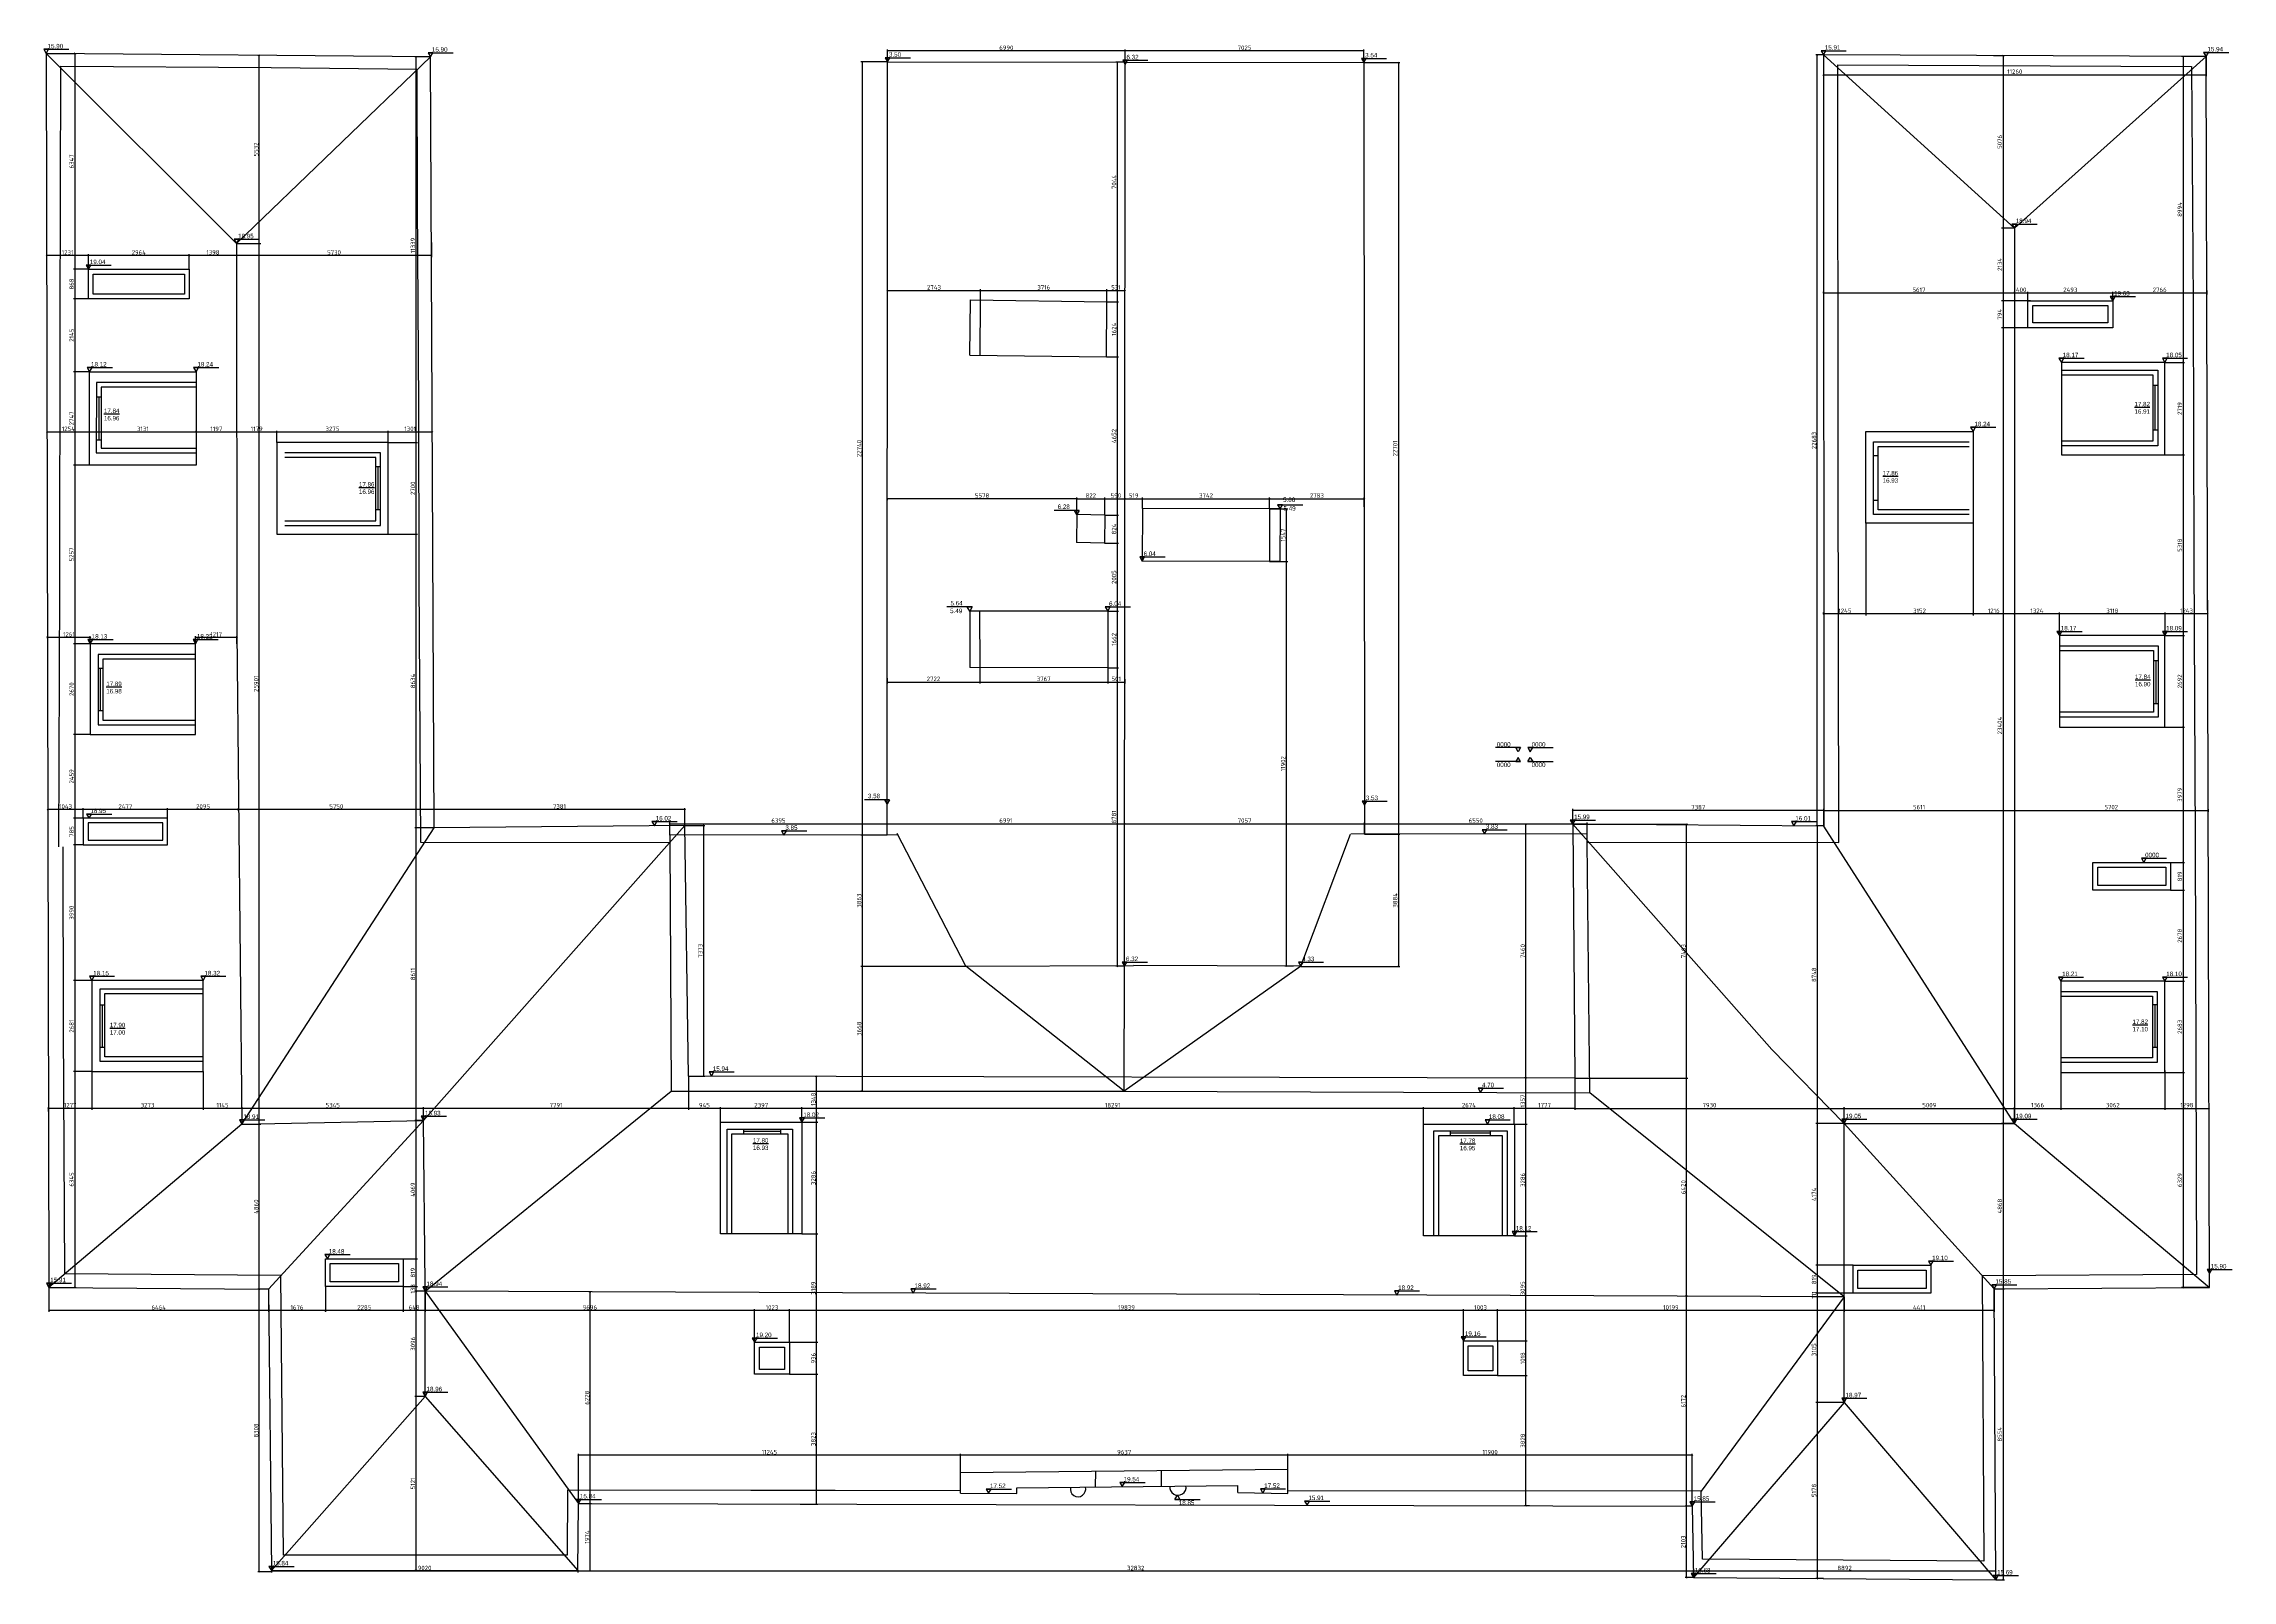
# Model space of a CAD drawing. Header units: millimetres. Extents: x 906201 to 970605, y 1626399 to 1671593.
import ezdxf

# ---------------------------------------------------------------- set-up
doc = ezdxf.new("R2010")
doc.units = ezdxf.units.MM
for name, color, linetype in [('Контур', 7, 'Continuous'), ('Кровля', 98, 'Continuous'), ('Отметки', 7, 'Continuous'), ('Размеры', 224, 'Continuous'), ('Рама', 121, 'Continuous')]:
    doc.layers.add(name, color=color, linetype=linetype)
doc.styles.add('ISOCPEUR', font='isocpeur.ttf')
doc.styles.add('rus', font='rusw2.shx', dxfattribs={"height": 0.06})
doc.styles.get("Standard").update_dxf_attribs({"font": 'arial.ttf'})
doc.dimstyles.new('GENPLAN 1000', dxfattribs={"dimscale": 10, "dimtxt": 13, "dimasz": 3, "dimexe": 4, "dimexo": 0, "dimgap": 3, "dimtad": 1, "dimdec": 0, "dimzin": 0, "dimtxsty": 'ISOCPEUR', "dimblk1": 'OBLIQUE', "dimblk2": 'OBLIQUE', "dimsah": 1, "dimcen": -1, "dimaunit": 1, "dimadec": 3, "dimazin": 0, "dimtfac": 0.75, "dimtdec": 0, "dimtix": 1, "dimtmove": 1, "dimatfit": 3, "dimfxl": 0, "dimtvp": 0.6, "dimarcsym": 0})

# ---------------------------------------------------------------- blocks, each defined once
blk = doc.blocks.new('_Oblique')
at = {"color": 0, "linetype": 'ByBlock', "lineweight": -2}
blk.add_line((-0.5, -0.5), (0.5, 0.5), dxfattribs=at)
blk = doc.blocks.new('*D1')
at = {"layer": 'Defpoints', "color": 0, "ltscale": 0.03}
for p in [(931033, 1671059), (930290, 1648319), (931020, 1648319)]:
    blk.add_point(p, dxfattribs=at)
at = {"layer": 'Размеры', "color": 0, "lineweight": -2, "ltscale": 0.03}
for p, q in [((931033, 1671059), (930250, 1671059)), ((930290, 1671059), (930290, 1648319)), ((931020, 1648319), (930250, 1648319))]:
    blk.add_line(p, q, dxfattribs=at)
at = {"layer": 'Размеры', "color": 0, "lineweight": -2, "ltscale": 0.03, "xscale": 30, "yscale": 30, "zscale": 30}
for p, rotation in [((930290, 1671059), 90), ((930290, 1648319), 270)]:
    blk.add_blockref('_Oblique', p, dxfattribs=dict(at, rotation=rotation))
at = {"layer": 'Размеры', "color": 0, "ltscale": 0.03, "insert": (930195, 1659689), "char_height": 130, "attachment_point": 5, "rotation": 90, "style": 'ISOCPEUR'}
blk.add_mtext('22740', dxfattribs=at)
blk = doc.blocks.new('*D2')
at = {"layer": 'Defpoints', "color": 0, "ltscale": 0.03}
for p in [(931020, 1648319), (930290, 1644456), (933340, 1644456)]:
    blk.add_point(p, dxfattribs=at)
at = {"layer": 'Размеры', "color": 0, "lineweight": -2, "ltscale": 0.03}
for p, q in [((931020, 1648319), (930250, 1648319)), ((930290, 1648319), (930290, 1644456)), ((933340, 1644456), (930250, 1644456))]:
    blk.add_line(p, q, dxfattribs=at)
at = {"layer": 'Размеры', "color": 0, "lineweight": -2, "ltscale": 0.03, "xscale": 30, "yscale": 30, "zscale": 30}
for p, rotation in [((930290, 1648319), 90), ((930290, 1644456), 270)]:
    blk.add_blockref('_Oblique', p, dxfattribs=dict(at, rotation=rotation))
at = {"layer": 'Размеры', "color": 0, "ltscale": 0.03, "insert": (930195, 1646388), "char_height": 130, "attachment_point": 5, "rotation": 90, "style": 'ISOCPEUR'}
blk.add_mtext('3863', dxfattribs=at)
blk = doc.blocks.new('*D3')
at = {"layer": 'Defpoints', "color": 0, "ltscale": 0.03}
for p in [(933340, 1644456), (930290, 1640788), (930293, 1640788)]:
    blk.add_point(p, dxfattribs=at)
at = {"layer": 'Размеры', "color": 0, "lineweight": -2, "ltscale": 0.03}
for p, q in [((933340, 1644456), (930250, 1644456)), ((930290, 1644456), (930290, 1640788)), ((930293, 1640788), (930250, 1640788))]:
    blk.add_line(p, q, dxfattribs=at)
at = {"layer": 'Размеры', "color": 0, "lineweight": -2, "ltscale": 0.03, "xscale": 30, "yscale": 30, "zscale": 30}
for p, rotation in [((930290, 1644456), 90), ((930290, 1640788), 270)]:
    blk.add_blockref('_Oblique', p, dxfattribs=dict(at, rotation=rotation))
at = {"layer": 'Размеры', "color": 0, "ltscale": 0.03, "insert": (930195, 1642622), "char_height": 130, "attachment_point": 5, "rotation": 90, "style": 'ISOCPEUR'}
blk.add_mtext('3668', dxfattribs=at)
blk = doc.blocks.new('*D4')
at = {"layer": 'Defpoints', "color": 0, "ltscale": 0.03}
for p in [(938023, 1671050), (937488, 1664006), (937792, 1664006)]:
    blk.add_point(p, dxfattribs=at)
at = {"layer": 'Размеры', "color": 0, "lineweight": -2, "ltscale": 0.03}
for p, q in [((938023, 1671050), (937752, 1671050)), ((937792, 1671050), (937792, 1664006)), ((937488, 1664006), (937832, 1664006))]:
    blk.add_line(p, q, dxfattribs=at)
at = {"layer": 'Размеры', "color": 0, "lineweight": -2, "ltscale": 0.03, "xscale": 30, "yscale": 30, "zscale": 30}
for p, rotation in [((937792, 1671050), 90), ((937792, 1664006), 270)]:
    blk.add_blockref('_Oblique', p, dxfattribs=dict(at, rotation=rotation))
at = {"layer": 'Размеры', "color": 0, "ltscale": 0.03, "insert": (937697, 1667528), "char_height": 130, "attachment_point": 5, "rotation": 90, "style": 'ISOCPEUR'}
blk.add_mtext('7044', dxfattribs=at)
blk = doc.blocks.new('*D5')
at = {"layer": 'Defpoints', "color": 0, "ltscale": 0.03}
for p in [(937488, 1664006), (937472, 1662382), (937792, 1662382)]:
    blk.add_point(p, dxfattribs=at)
at = {"layer": 'Размеры', "color": 0, "lineweight": -2, "ltscale": 0.03}
for p, q in [((937488, 1664006), (937832, 1664006)), ((937792, 1664006), (937792, 1662382)), ((937472, 1662382), (937832, 1662382))]:
    blk.add_line(p, q, dxfattribs=at)
at = {"layer": 'Размеры', "color": 0, "lineweight": -2, "ltscale": 0.03, "xscale": 30, "yscale": 30, "zscale": 30}
for p, rotation in [((937792, 1664006), 90), ((937792, 1662382), 270)]:
    blk.add_blockref('_Oblique', p, dxfattribs=dict(at, rotation=rotation))
at = {"layer": 'Размеры', "color": 0, "ltscale": 0.03, "insert": (937697, 1663194), "char_height": 130, "attachment_point": 5, "rotation": 90, "style": 'ISOCPEUR'}
blk.add_mtext('1624', dxfattribs=at)
blk = doc.blocks.new('*D6')
at = {"layer": 'Defpoints', "color": 0, "ltscale": 0.03}
for p in [(937472, 1662382), (937426, 1657730), (937792, 1657730)]:
    blk.add_point(p, dxfattribs=at)
at = {"layer": 'Размеры', "color": 0, "lineweight": -2, "ltscale": 0.03}
for p, q in [((937472, 1662382), (937832, 1662382)), ((937792, 1662382), (937792, 1657730)), ((937426, 1657730), (937832, 1657730))]:
    blk.add_line(p, q, dxfattribs=at)
at = {"layer": 'Размеры', "color": 0, "lineweight": -2, "ltscale": 0.03, "xscale": 30, "yscale": 30, "zscale": 30}
for p, rotation in [((937792, 1662382), 90), ((937792, 1657730), 270)]:
    blk.add_blockref('_Oblique', p, dxfattribs=dict(at, rotation=rotation))
at = {"layer": 'Размеры', "color": 0, "ltscale": 0.03, "insert": (937697, 1660056), "char_height": 130, "attachment_point": 5, "rotation": 90, "style": 'ISOCPEUR'}
blk.add_mtext('4652', dxfattribs=at)
blk = doc.blocks.new('*D7')
at = {"layer": 'Defpoints', "color": 0, "ltscale": 0.03}
for p in [(937426, 1657730), (937413, 1656906), (937792, 1656906)]:
    blk.add_point(p, dxfattribs=at)
at = {"layer": 'Размеры', "color": 0, "lineweight": -2, "ltscale": 0.03}
for p, q in [((937426, 1657730), (937832, 1657730)), ((937792, 1657730), (937792, 1656906)), ((937413, 1656906), (937832, 1656906))]:
    blk.add_line(p, q, dxfattribs=at)
at = {"layer": 'Размеры', "color": 0, "lineweight": -2, "ltscale": 0.03, "xscale": 30, "yscale": 30, "zscale": 30}
for p, rotation in [((937792, 1657730), 90), ((937792, 1656906), 270)]:
    blk.add_blockref('_Oblique', p, dxfattribs=dict(at, rotation=rotation))
at = {"layer": 'Размеры', "color": 0, "ltscale": 0.03, "insert": (937697, 1657318), "char_height": 130, "attachment_point": 5, "rotation": 90, "style": 'ISOCPEUR'}
blk.add_mtext('824', dxfattribs=at)
blk = doc.blocks.new('*D8')
at = {"layer": 'Defpoints', "color": 0, "ltscale": 0.03}
for p in [(937413, 1656906), (937511, 1654901), (937792, 1654901)]:
    blk.add_point(p, dxfattribs=at)
at = {"layer": 'Размеры', "color": 0, "lineweight": -2, "ltscale": 0.03}
for p, q in [((937413, 1656906), (937832, 1656906)), ((937792, 1656906), (937792, 1654901)), ((937511, 1654901), (937832, 1654901))]:
    blk.add_line(p, q, dxfattribs=at)
at = {"layer": 'Размеры', "color": 0, "lineweight": -2, "ltscale": 0.03, "xscale": 30, "yscale": 30, "zscale": 30}
for p, rotation in [((937792, 1656906), 90), ((937792, 1654901), 270)]:
    blk.add_blockref('_Oblique', p, dxfattribs=dict(at, rotation=rotation))
at = {"layer": 'Размеры', "color": 0, "ltscale": 0.03, "insert": (937697, 1655904), "char_height": 130, "attachment_point": 5, "rotation": 90, "style": 'ISOCPEUR'}
blk.add_mtext('2005', dxfattribs=at)
blk = doc.blocks.new('*D9')
at = {"layer": 'Defpoints', "color": 0, "ltscale": 0.03}
for p in [(937511, 1654901), (937512, 1653240), (937792, 1653240)]:
    blk.add_point(p, dxfattribs=at)
at = {"layer": 'Размеры', "color": 0, "lineweight": -2, "ltscale": 0.03}
for p, q in [((937511, 1654901), (937832, 1654901)), ((937792, 1654901), (937792, 1653240)), ((937512, 1653240), (937832, 1653240))]:
    blk.add_line(p, q, dxfattribs=at)
at = {"layer": 'Размеры', "color": 0, "lineweight": -2, "ltscale": 0.03, "xscale": 30, "yscale": 30, "zscale": 30}
for p, rotation in [((937792, 1654901), 90), ((937792, 1653240), 270)]:
    blk.add_blockref('_Oblique', p, dxfattribs=dict(at, rotation=rotation))
at = {"layer": 'Размеры', "color": 0, "ltscale": 0.03, "insert": (937697, 1654071), "char_height": 130, "attachment_point": 5, "rotation": 90, "style": 'ISOCPEUR'}
blk.add_mtext('1662', dxfattribs=at)
blk = doc.blocks.new('*D10')
at = {"layer": 'Defpoints', "color": 0, "ltscale": 0.03}
for p in [(937512, 1653240), (937792, 1644459), (938008, 1644459)]:
    blk.add_point(p, dxfattribs=at)
at = {"layer": 'Размеры', "color": 0, "lineweight": -2, "ltscale": 0.03}
for p, q in [((937512, 1653240), (937832, 1653240)), ((937792, 1653240), (937792, 1644459)), ((938008, 1644459), (937752, 1644459))]:
    blk.add_line(p, q, dxfattribs=at)
at = {"layer": 'Размеры', "color": 0, "lineweight": -2, "ltscale": 0.03, "xscale": 30, "yscale": 30, "zscale": 30}
for p, rotation in [((937792, 1653240), 90), ((937792, 1644459), 270)]:
    blk.add_blockref('_Oblique', p, dxfattribs=dict(at, rotation=rotation))
at = {"layer": 'Размеры', "color": 0, "ltscale": 0.03, "insert": (937697, 1648849), "char_height": 130, "attachment_point": 5, "rotation": 90, "style": 'ISOCPEUR'}
blk.add_mtext('8781', dxfattribs=at)
blk = doc.blocks.new('*D11')
at = {"layer": 'Defpoints', "color": 0, "ltscale": 0.03}
for p in [(942276, 1657912), (942269, 1656365), (942768, 1656365)]:
    blk.add_point(p, dxfattribs=at)
at = {"layer": 'Размеры', "color": 0, "lineweight": -2, "ltscale": 0.03}
for p, q in [((942276, 1657912), (942808, 1657912)), ((942768, 1657912), (942768, 1656365)), ((942269, 1656365), (942808, 1656365))]:
    blk.add_line(p, q, dxfattribs=at)
at = {"layer": 'Размеры', "color": 0, "lineweight": -2, "ltscale": 0.03, "xscale": 30, "yscale": 30, "zscale": 30}
for p, rotation in [((942768, 1657912), 90), ((942768, 1656365), 270)]:
    blk.add_blockref('_Oblique', p, dxfattribs=dict(at, rotation=rotation))
at = {"layer": 'Размеры', "color": 0, "ltscale": 0.03, "insert": (942673, 1657139), "char_height": 130, "attachment_point": 5, "rotation": 90, "style": 'ISOCPEUR'}
blk.add_mtext('1547', dxfattribs=at)
blk = doc.blocks.new('*D12')
at = {"layer": 'Defpoints', "color": 0, "ltscale": 0.03}
for p in [(942269, 1656365), (942768, 1644464), (942977, 1644464)]:
    blk.add_point(p, dxfattribs=at)
at = {"layer": 'Размеры', "color": 0, "lineweight": -2, "ltscale": 0.03}
for p, q in [((942269, 1656365), (942808, 1656365)), ((942768, 1656365), (942768, 1644464)), ((942977, 1644464), (942728, 1644464))]:
    blk.add_line(p, q, dxfattribs=at)
at = {"layer": 'Размеры', "color": 0, "lineweight": -2, "ltscale": 0.03, "xscale": 30, "yscale": 30, "zscale": 30}
for p, rotation in [((942768, 1656365), 90), ((942768, 1644464), 270)]:
    blk.add_blockref('_Oblique', p, dxfattribs=dict(at, rotation=rotation))
at = {"layer": 'Размеры', "color": 0, "ltscale": 0.03, "insert": (942673, 1650415), "char_height": 130, "attachment_point": 5, "rotation": 90, "style": 'ISOCPEUR'}
blk.add_mtext('11902', dxfattribs=at)
blk = doc.blocks.new('*D13')
at = {"layer": 'Defpoints', "color": 0, "ltscale": 0.03}
for p in [(945048, 1671041), (945067, 1648340), (946068, 1648340)]:
    blk.add_point(p, dxfattribs=at)
at = {"layer": 'Размеры', "color": 0, "lineweight": -2, "ltscale": 0.03}
for p, q in [((945048, 1671041), (946108, 1671041)), ((946068, 1671041), (946068, 1648340)), ((945067, 1648340), (946108, 1648340))]:
    blk.add_line(p, q, dxfattribs=at)
at = {"layer": 'Размеры', "color": 0, "lineweight": -2, "ltscale": 0.03, "xscale": 30, "yscale": 30, "zscale": 30}
for p, rotation in [((946068, 1671041), 90), ((946068, 1648340), 270)]:
    blk.add_blockref('_Oblique', p, dxfattribs=dict(at, rotation=rotation))
at = {"layer": 'Размеры', "color": 0, "ltscale": 0.03, "insert": (945973, 1659690), "char_height": 130, "attachment_point": 5, "rotation": 90, "style": 'ISOCPEUR'}
blk.add_mtext('22701', dxfattribs=at)
blk = doc.blocks.new('*D14')
at = {"layer": 'Defpoints', "color": 0, "ltscale": 0.03}
for p in [(945067, 1648340), (943194, 1644456), (946068, 1644456)]:
    blk.add_point(p, dxfattribs=at)
at = {"layer": 'Размеры', "color": 0, "lineweight": -2, "ltscale": 0.03}
for p, q in [((945067, 1648340), (946108, 1648340)), ((946068, 1648340), (946068, 1644456)), ((943194, 1644456), (946108, 1644456))]:
    blk.add_line(p, q, dxfattribs=at)
at = {"layer": 'Размеры', "color": 0, "lineweight": -2, "ltscale": 0.03, "xscale": 30, "yscale": 30, "zscale": 30}
for p, rotation in [((946068, 1648340), 90), ((946068, 1644456), 270)]:
    blk.add_blockref('_Oblique', p, dxfattribs=dict(at, rotation=rotation))
at = {"layer": 'Размеры', "color": 0, "ltscale": 0.03, "insert": (945973, 1646398), "char_height": 130, "attachment_point": 5, "rotation": 90, "style": 'ISOCPEUR'}
blk.add_mtext('3884', dxfattribs=at)
blk = doc.blocks.new('*D15')
at = {"layer": 'Defpoints', "color": 0, "ltscale": 0.03}
for p in [(924624, 1648318), (931020, 1648650), (931020, 1648319)]:
    blk.add_point(p, dxfattribs=at)
at = {"layer": 'Размеры', "color": 0, "lineweight": -2, "ltscale": 0.03}
for p, q in [((924624, 1648318), (924624, 1648690)), ((924624, 1648650), (931020, 1648650)), ((931020, 1648319), (931020, 1648690))]:
    blk.add_line(p, q, dxfattribs=at)
at = {"layer": 'Размеры', "color": 0, "lineweight": -2, "ltscale": 0.03, "xscale": 30, "yscale": 30, "zscale": 30, "rotation": 180}
blk.add_blockref('_Oblique', (924624, 1648650), dxfattribs=at)
at = {"layer": 'Размеры', "color": 0, "lineweight": -2, "ltscale": 0.03, "xscale": 30, "yscale": 30, "zscale": 30}
blk.add_blockref('_Oblique', (931020, 1648650), dxfattribs=at)
at = {"layer": 'Размеры', "color": 0, "ltscale": 0.03, "insert": (927822, 1648745), "char_height": 130, "attachment_point": 5, "style": 'ISOCPEUR'}
blk.add_mtext('6395', dxfattribs=at)
blk = doc.blocks.new('*D16')
at = {"layer": 'Defpoints', "color": 0, "ltscale": 0.03}
for p in [(931020, 1648319), (938010, 1648650), (938010, 1648555)]:
    blk.add_point(p, dxfattribs=at)
at = {"layer": 'Размеры', "color": 0, "lineweight": -2, "ltscale": 0.03}
for p, q in [((931020, 1648319), (931020, 1648690)), ((931020, 1648650), (938010, 1648650)), ((938010, 1648555), (938010, 1648690))]:
    blk.add_line(p, q, dxfattribs=at)
at = {"layer": 'Размеры', "color": 0, "lineweight": -2, "ltscale": 0.03, "xscale": 30, "yscale": 30, "zscale": 30, "rotation": 180}
blk.add_blockref('_Oblique', (931020, 1648650), dxfattribs=at)
at = {"layer": 'Размеры', "color": 0, "lineweight": -2, "ltscale": 0.03, "xscale": 30, "yscale": 30, "zscale": 30}
blk.add_blockref('_Oblique', (938010, 1648650), dxfattribs=at)
at = {"layer": 'Размеры', "color": 0, "ltscale": 0.03, "insert": (934515, 1648745), "char_height": 130, "attachment_point": 5, "style": 'ISOCPEUR'}
blk.add_mtext('6991', dxfattribs=at)
blk = doc.blocks.new('*D17')
at = {"layer": 'Defpoints', "color": 0, "ltscale": 0.03}
for p in [(938010, 1648555), (945067, 1648650), (945067, 1648340)]:
    blk.add_point(p, dxfattribs=at)
at = {"layer": 'Размеры', "color": 0, "lineweight": -2, "ltscale": 0.03}
for p, q in [((938010, 1648555), (938010, 1648690)), ((938010, 1648650), (945067, 1648650)), ((945067, 1648340), (945067, 1648690))]:
    blk.add_line(p, q, dxfattribs=at)
at = {"layer": 'Размеры', "color": 0, "lineweight": -2, "ltscale": 0.03, "xscale": 30, "yscale": 30, "zscale": 30, "rotation": 180}
blk.add_blockref('_Oblique', (938010, 1648650), dxfattribs=at)
at = {"layer": 'Размеры', "color": 0, "lineweight": -2, "ltscale": 0.03, "xscale": 30, "yscale": 30, "zscale": 30}
blk.add_blockref('_Oblique', (945067, 1648650), dxfattribs=at)
at = {"layer": 'Размеры', "color": 0, "ltscale": 0.03, "insert": (941539, 1648745), "char_height": 130, "attachment_point": 5, "style": 'ISOCPEUR'}
blk.add_mtext('7057', dxfattribs=at)
blk = doc.blocks.new('*D18')
at = {"layer": 'Defpoints', "color": 0, "ltscale": 0.03}
for p in [(945067, 1648340), (951617, 1648650), (951617, 1648356)]:
    blk.add_point(p, dxfattribs=at)
at = {"layer": 'Размеры', "color": 0, "lineweight": -2, "ltscale": 0.03}
for p, q in [((945067, 1648340), (945067, 1648690)), ((945067, 1648650), (951617, 1648650)), ((951617, 1648356), (951617, 1648690))]:
    blk.add_line(p, q, dxfattribs=at)
at = {"layer": 'Размеры', "color": 0, "lineweight": -2, "ltscale": 0.03, "xscale": 30, "yscale": 30, "zscale": 30, "rotation": 180}
blk.add_blockref('_Oblique', (945067, 1648650), dxfattribs=at)
at = {"layer": 'Размеры', "color": 0, "lineweight": -2, "ltscale": 0.03, "xscale": 30, "yscale": 30, "zscale": 30}
blk.add_blockref('_Oblique', (951617, 1648650), dxfattribs=at)
at = {"layer": 'Размеры', "color": 0, "ltscale": 0.03, "insert": (948342, 1648745), "char_height": 130, "attachment_point": 5, "style": 'ISOCPEUR'}
blk.add_mtext('6550', dxfattribs=at)
blk = doc.blocks.new('*D19')
at = {"layer": 'Defpoints', "color": 0, "ltscale": 0.03}
for p in [(938023, 1671381), (938023, 1671050), (945048, 1671041)]:
    blk.add_point(p, dxfattribs=at)
at = {"layer": 'Размеры', "color": 0, "lineweight": -2, "ltscale": 0.03}
for p, q in [((938023, 1671050), (938023, 1671421)), ((945048, 1671381), (938023, 1671381)), ((945048, 1671041), (945048, 1671421))]:
    blk.add_line(p, q, dxfattribs=at)
at = {"layer": 'Размеры', "color": 0, "lineweight": -2, "ltscale": 0.03, "xscale": 30, "yscale": 30, "zscale": 30, "rotation": 180}
blk.add_blockref('_Oblique', (938023, 1671381), dxfattribs=at)
at = {"layer": 'Размеры', "color": 0, "lineweight": -2, "ltscale": 0.03, "xscale": 30, "yscale": 30, "zscale": 30}
blk.add_blockref('_Oblique', (945048, 1671381), dxfattribs=at)
at = {"layer": 'Размеры', "color": 0, "ltscale": 0.03, "insert": (941536, 1671476), "char_height": 130, "attachment_point": 5, "style": 'ISOCPEUR'}
blk.add_mtext('7025', dxfattribs=at)
blk = doc.blocks.new('*D20')
at = {"layer": 'Defpoints', "color": 0, "ltscale": 0.03}
for p in [(931033, 1671381), (931033, 1671059), (938023, 1671050)]:
    blk.add_point(p, dxfattribs=at)
at = {"layer": 'Размеры', "color": 0, "lineweight": -2, "ltscale": 0.03}
for p, q in [((931033, 1671059), (931033, 1671421)), ((938023, 1671381), (931033, 1671381)), ((938023, 1671050), (938023, 1671421))]:
    blk.add_line(p, q, dxfattribs=at)
at = {"layer": 'Размеры', "color": 0, "lineweight": -2, "ltscale": 0.03, "xscale": 30, "yscale": 30, "zscale": 30, "rotation": 180}
blk.add_blockref('_Oblique', (931033, 1671381), dxfattribs=at)
at = {"layer": 'Размеры', "color": 0, "lineweight": -2, "ltscale": 0.03, "xscale": 30, "yscale": 30, "zscale": 30}
blk.add_blockref('_Oblique', (938023, 1671381), dxfattribs=at)
at = {"layer": 'Размеры', "color": 0, "ltscale": 0.03, "insert": (934528, 1671476), "char_height": 130, "attachment_point": 5, "style": 'ISOCPEUR'}
blk.add_mtext('6990', dxfattribs=at)
blk = doc.blocks.new('*D21')
at = {"layer": 'Defpoints', "color": 0, "ltscale": 0.03}
for p in [(933772, 1664333), (931029, 1664165), (933772, 1664053)]:
    blk.add_point(p, dxfattribs=at)
at = {"layer": 'Размеры', "color": 0, "lineweight": -2, "ltscale": 0.03}
for p, q in [((931029, 1664165), (931029, 1664373)), ((931029, 1664333), (933772, 1664333)), ((933772, 1664053), (933772, 1664373))]:
    blk.add_line(p, q, dxfattribs=at)
at = {"layer": 'Размеры', "color": 0, "lineweight": -2, "ltscale": 0.03, "xscale": 30, "yscale": 30, "zscale": 30, "rotation": 180}
blk.add_blockref('_Oblique', (931029, 1664333), dxfattribs=at)
at = {"layer": 'Размеры', "color": 0, "lineweight": -2, "ltscale": 0.03, "xscale": 30, "yscale": 30, "zscale": 30}
blk.add_blockref('_Oblique', (933772, 1664333), dxfattribs=at)
at = {"layer": 'Размеры', "color": 0, "ltscale": 0.03, "insert": (932400, 1664428), "char_height": 130, "attachment_point": 5, "style": 'ISOCPEUR'}
blk.add_mtext('2743', dxfattribs=at)
blk = doc.blocks.new('*D22')
at = {"layer": 'Defpoints', "color": 0, "ltscale": 0.03}
for p in [(937488, 1664333), (933772, 1664053), (937488, 1664006)]:
    blk.add_point(p, dxfattribs=at)
at = {"layer": 'Размеры', "color": 0, "lineweight": -2, "ltscale": 0.03}
for p, q in [((933772, 1664053), (933772, 1664373)), ((933772, 1664333), (937488, 1664333)), ((937488, 1664006), (937488, 1664373))]:
    blk.add_line(p, q, dxfattribs=at)
at = {"layer": 'Размеры', "color": 0, "lineweight": -2, "ltscale": 0.03, "xscale": 30, "yscale": 30, "zscale": 30, "rotation": 180}
blk.add_blockref('_Oblique', (933772, 1664333), dxfattribs=at)
at = {"layer": 'Размеры', "color": 0, "lineweight": -2, "ltscale": 0.03, "xscale": 30, "yscale": 30, "zscale": 30}
blk.add_blockref('_Oblique', (937488, 1664333), dxfattribs=at)
at = {"layer": 'Размеры', "color": 0, "ltscale": 0.03, "insert": (935630, 1664428), "char_height": 130, "attachment_point": 5, "style": 'ISOCPEUR'}
blk.add_mtext('3716', dxfattribs=at)
blk = doc.blocks.new('*D23')
at = {"layer": 'Defpoints', "color": 0, "ltscale": 0.03}
for p in [(938019, 1664333), (938019, 1664215), (937488, 1664006)]:
    blk.add_point(p, dxfattribs=at)
at = {"layer": 'Размеры', "color": 0, "lineweight": -2, "ltscale": 0.03}
for p, q in [((937488, 1664006), (937488, 1664373)), ((937488, 1664333), (938019, 1664333)), ((938019, 1664215), (938019, 1664373))]:
    blk.add_line(p, q, dxfattribs=at)
at = {"layer": 'Размеры', "color": 0, "lineweight": -2, "ltscale": 0.03, "xscale": 30, "yscale": 30, "zscale": 30, "rotation": 180}
blk.add_blockref('_Oblique', (937488, 1664333), dxfattribs=at)
at = {"layer": 'Размеры', "color": 0, "lineweight": -2, "ltscale": 0.03, "xscale": 30, "yscale": 30, "zscale": 30}
blk.add_blockref('_Oblique', (938019, 1664333), dxfattribs=at)
at = {"layer": 'Размеры', "color": 0, "ltscale": 0.03, "insert": (937754, 1664428), "char_height": 130, "attachment_point": 5, "style": 'ISOCPEUR'}
blk.add_mtext('531', dxfattribs=at)
blk = doc.blocks.new('*D24')
at = {"layer": 'Defpoints', "color": 0, "ltscale": 0.03}
for p in [(937426, 1658210), (936604, 1657743), (937426, 1657730)]:
    blk.add_point(p, dxfattribs=at)
at = {"layer": 'Размеры', "color": 0, "lineweight": -2, "ltscale": 0.03}
for p, q in [((936604, 1657743), (936604, 1658250)), ((936604, 1658210), (937426, 1658210)), ((937426, 1657730), (937426, 1658250))]:
    blk.add_line(p, q, dxfattribs=at)
at = {"layer": 'Размеры', "color": 0, "lineweight": -2, "ltscale": 0.03, "xscale": 30, "yscale": 30, "zscale": 30, "rotation": 180}
blk.add_blockref('_Oblique', (936604, 1658210), dxfattribs=at)
at = {"layer": 'Размеры', "color": 0, "lineweight": -2, "ltscale": 0.03, "xscale": 30, "yscale": 30, "zscale": 30}
blk.add_blockref('_Oblique', (937426, 1658210), dxfattribs=at)
at = {"layer": 'Размеры', "color": 0, "ltscale": 0.03, "insert": (937015, 1658305), "char_height": 130, "attachment_point": 5, "style": 'ISOCPEUR'}
blk.add_mtext('822', dxfattribs=at)
blk = doc.blocks.new('*D25')
at = {"layer": 'Defpoints', "color": 0, "ltscale": 0.03}
for p in [(938016, 1658210), (938016, 1657874), (937426, 1657730)]:
    blk.add_point(p, dxfattribs=at)
at = {"layer": 'Размеры', "color": 0, "lineweight": -2, "ltscale": 0.03}
for p, q in [((937426, 1657730), (937426, 1658250)), ((937426, 1658210), (938016, 1658210)), ((938016, 1657874), (938016, 1658250))]:
    blk.add_line(p, q, dxfattribs=at)
at = {"layer": 'Размеры', "color": 0, "lineweight": -2, "ltscale": 0.03, "xscale": 30, "yscale": 30, "zscale": 30, "rotation": 180}
blk.add_blockref('_Oblique', (937426, 1658210), dxfattribs=at)
at = {"layer": 'Размеры', "color": 0, "lineweight": -2, "ltscale": 0.03, "xscale": 30, "yscale": 30, "zscale": 30}
blk.add_blockref('_Oblique', (938016, 1658210), dxfattribs=at)
at = {"layer": 'Размеры', "color": 0, "ltscale": 0.03, "insert": (937752, 1658303), "char_height": 130, "attachment_point": 5, "style": 'ISOCPEUR'}
blk.add_mtext('590', dxfattribs=at)
blk = doc.blocks.new('*D26')
at = {"layer": 'Defpoints', "color": 0, "ltscale": 0.03}
for p in [(938016, 1657874), (938534, 1658210), (938534, 1657922)]:
    blk.add_point(p, dxfattribs=at)
at = {"layer": 'Размеры', "color": 0, "lineweight": -2, "ltscale": 0.03}
for p, q in [((938016, 1657874), (938016, 1658250)), ((938016, 1658210), (938534, 1658210)), ((938534, 1657922), (938534, 1658250))]:
    blk.add_line(p, q, dxfattribs=at)
at = {"layer": 'Размеры', "color": 0, "lineweight": -2, "ltscale": 0.03, "xscale": 30, "yscale": 30, "zscale": 30, "rotation": 180}
blk.add_blockref('_Oblique', (938016, 1658210), dxfattribs=at)
at = {"layer": 'Размеры', "color": 0, "lineweight": -2, "ltscale": 0.03, "xscale": 30, "yscale": 30, "zscale": 30}
blk.add_blockref('_Oblique', (938534, 1658210), dxfattribs=at)
at = {"layer": 'Размеры', "color": 0, "ltscale": 0.03, "insert": (938275, 1658305), "char_height": 130, "attachment_point": 5, "style": 'ISOCPEUR'}
blk.add_mtext('519', dxfattribs=at)
blk = doc.blocks.new('*D27')
at = {"layer": 'Defpoints', "color": 0, "ltscale": 0.03}
for p in [(938534, 1657922), (942276, 1658210), (942276, 1657912)]:
    blk.add_point(p, dxfattribs=at)
at = {"layer": 'Размеры', "color": 0, "lineweight": -2, "ltscale": 0.03}
for p, q in [((938534, 1657922), (938534, 1658250)), ((938534, 1658210), (942276, 1658210)), ((942276, 1657912), (942276, 1658250))]:
    blk.add_line(p, q, dxfattribs=at)
at = {"layer": 'Размеры', "color": 0, "lineweight": -2, "ltscale": 0.03, "xscale": 30, "yscale": 30, "zscale": 30, "rotation": 180}
blk.add_blockref('_Oblique', (938534, 1658210), dxfattribs=at)
at = {"layer": 'Размеры', "color": 0, "lineweight": -2, "ltscale": 0.03, "xscale": 30, "yscale": 30, "zscale": 30}
blk.add_blockref('_Oblique', (942276, 1658210), dxfattribs=at)
at = {"layer": 'Размеры', "color": 0, "ltscale": 0.03, "insert": (940405, 1658305), "char_height": 130, "attachment_point": 5, "style": 'ISOCPEUR'}
blk.add_mtext('3742', dxfattribs=at)
blk = doc.blocks.new('*D28')
at = {"layer": 'Defpoints', "color": 0, "ltscale": 0.03}
for p in [(942276, 1657912), (945059, 1658210), (945059, 1657975)]:
    blk.add_point(p, dxfattribs=at)
at = {"layer": 'Размеры', "color": 0, "lineweight": -2, "ltscale": 0.03}
for p, q in [((942276, 1657912), (942276, 1658250)), ((942276, 1658210), (945059, 1658210)), ((945059, 1657975), (945059, 1658250))]:
    blk.add_line(p, q, dxfattribs=at)
at = {"layer": 'Размеры', "color": 0, "lineweight": -2, "ltscale": 0.03, "xscale": 30, "yscale": 30, "zscale": 30, "rotation": 180}
blk.add_blockref('_Oblique', (942276, 1658210), dxfattribs=at)
at = {"layer": 'Размеры', "color": 0, "lineweight": -2, "ltscale": 0.03, "xscale": 30, "yscale": 30, "zscale": 30}
blk.add_blockref('_Oblique', (945059, 1658210), dxfattribs=at)
at = {"layer": 'Размеры', "color": 0, "ltscale": 0.03, "insert": (943668, 1658305), "char_height": 130, "attachment_point": 5, "style": 'ISOCPEUR'}
blk.add_mtext('2783', dxfattribs=at)
blk = doc.blocks.new('*D29')
at = {"layer": 'Defpoints', "color": 0, "ltscale": 0.03}
for p in [(933745, 1653243), (931022, 1652934), (933745, 1652817)]:
    blk.add_point(p, dxfattribs=at)
at = {"layer": 'Размеры', "color": 0, "lineweight": -2, "ltscale": 0.03}
for p, q in [((933745, 1653243), (933745, 1652777)), ((931022, 1652934), (931022, 1652777)), ((931022, 1652817), (933745, 1652817))]:
    blk.add_line(p, q, dxfattribs=at)
at = {"layer": 'Размеры', "color": 0, "lineweight": -2, "ltscale": 0.03, "xscale": 30, "yscale": 30, "zscale": 30, "rotation": 180}
blk.add_blockref('_Oblique', (931022, 1652817), dxfattribs=at)
at = {"layer": 'Размеры', "color": 0, "lineweight": -2, "ltscale": 0.03, "xscale": 30, "yscale": 30, "zscale": 30}
blk.add_blockref('_Oblique', (933745, 1652817), dxfattribs=at)
at = {"layer": 'Размеры', "color": 0, "ltscale": 0.03, "insert": (932384, 1652912), "char_height": 130, "attachment_point": 5, "style": 'ISOCPEUR'}
blk.add_mtext('2722', dxfattribs=at)
blk = doc.blocks.new('*D30')
at = {"layer": 'Defpoints', "color": 0, "ltscale": 0.03}
for p in [(933745, 1653243), (937512, 1653240), (937512, 1652817)]:
    blk.add_point(p, dxfattribs=at)
at = {"layer": 'Размеры', "color": 0, "lineweight": -2, "ltscale": 0.03}
for p, q in [((933745, 1653243), (933745, 1652777)), ((937512, 1653240), (937512, 1652777)), ((933745, 1652817), (937512, 1652817))]:
    blk.add_line(p, q, dxfattribs=at)
at = {"layer": 'Размеры', "color": 0, "lineweight": -2, "ltscale": 0.03, "xscale": 30, "yscale": 30, "zscale": 30, "rotation": 180}
blk.add_blockref('_Oblique', (933745, 1652817), dxfattribs=at)
at = {"layer": 'Размеры', "color": 0, "lineweight": -2, "ltscale": 0.03, "xscale": 30, "yscale": 30, "zscale": 30}
blk.add_blockref('_Oblique', (937512, 1652817), dxfattribs=at)
at = {"layer": 'Размеры', "color": 0, "ltscale": 0.03, "insert": (935628, 1652912), "char_height": 130, "attachment_point": 5, "style": 'ISOCPEUR'}
blk.add_mtext('3767', dxfattribs=at)
blk = doc.blocks.new('*D31')
at = {"layer": 'Defpoints', "color": 0, "ltscale": 0.03}
for p in [(937512, 1653240), (938013, 1652901), (938013, 1652817)]:
    blk.add_point(p, dxfattribs=at)
at = {"layer": 'Размеры', "color": 0, "lineweight": -2, "ltscale": 0.03}
for p, q in [((937512, 1653240), (937512, 1652777)), ((937512, 1652817), (938013, 1652817)), ((938013, 1652901), (938013, 1652777))]:
    blk.add_line(p, q, dxfattribs=at)
at = {"layer": 'Размеры', "color": 0, "lineweight": -2, "ltscale": 0.03, "xscale": 30, "yscale": 30, "zscale": 30, "rotation": 180}
blk.add_blockref('_Oblique', (937512, 1652817), dxfattribs=at)
at = {"layer": 'Размеры', "color": 0, "lineweight": -2, "ltscale": 0.03, "xscale": 30, "yscale": 30, "zscale": 30}
blk.add_blockref('_Oblique', (938013, 1652817), dxfattribs=at)
at = {"layer": 'Размеры', "color": 0, "ltscale": 0.03, "insert": (937762, 1652912), "char_height": 130, "attachment_point": 5, "style": 'ISOCPEUR'}
blk.add_mtext('501', dxfattribs=at)
blk = doc.blocks.new('*D32')
at = {"layer": 'Defpoints', "color": 0, "ltscale": 0.03}
for p in [(958574, 1671266), (969834, 1671216), (969834, 1670678)]:
    blk.add_point(p, dxfattribs=at)
at = {"layer": 'Размеры', "color": 0, "lineweight": -2, "ltscale": 0.03}
for p, q in [((958574, 1671266), (958574, 1670638)), ((958574, 1670678), (969834, 1670678)), ((969834, 1671216), (969834, 1670638))]:
    blk.add_line(p, q, dxfattribs=at)
at = {"layer": 'Размеры', "color": 0, "lineweight": -2, "ltscale": 0.03, "xscale": 30, "yscale": 30, "zscale": 30, "rotation": 180}
blk.add_blockref('_Oblique', (958574, 1670678), dxfattribs=at)
at = {"layer": 'Размеры', "color": 0, "lineweight": -2, "ltscale": 0.03, "xscale": 30, "yscale": 30, "zscale": 30}
blk.add_blockref('_Oblique', (969834, 1670678), dxfattribs=at)
at = {"layer": 'Размеры', "color": 0, "ltscale": 0.03, "insert": (964204, 1670773), "char_height": 130, "attachment_point": 5, "style": 'ISOCPEUR'}
blk.add_mtext('11260', dxfattribs=at)
blk = doc.blocks.new('*D33')
at = {"layer": 'Defpoints', "color": 0, "ltscale": 0.03}
for p in [(969834, 1671216), (968621, 1662222), (969156, 1662222)]:
    blk.add_point(p, dxfattribs=at)
at = {"layer": 'Размеры', "color": 0, "lineweight": -2, "ltscale": 0.03}
for p, q in [((969834, 1671216), (969116, 1671216)), ((969156, 1671216), (969156, 1662222)), ((968621, 1662222), (969196, 1662222))]:
    blk.add_line(p, q, dxfattribs=at)
at = {"layer": 'Размеры', "color": 0, "lineweight": -2, "ltscale": 0.03, "xscale": 30, "yscale": 30, "zscale": 30}
for p, rotation in [((969156, 1671216), 90), ((969156, 1662222), 270)]:
    blk.add_blockref('_Oblique', p, dxfattribs=dict(at, rotation=rotation))
at = {"layer": 'Размеры', "color": 0, "ltscale": 0.03, "insert": (969061, 1666719), "char_height": 130, "attachment_point": 5, "rotation": 90, "style": 'ISOCPEUR'}
blk.add_mtext('8994', dxfattribs=at)
blk = doc.blocks.new('*D34')
at = {"layer": 'Defpoints', "color": 0, "ltscale": 0.03}
for p in [(968621, 1662222), (968621, 1659503), (969156, 1659503)]:
    blk.add_point(p, dxfattribs=at)
at = {"layer": 'Размеры', "color": 0, "lineweight": -2, "ltscale": 0.03}
for p, q in [((968621, 1662222), (969196, 1662222)), ((969156, 1662222), (969156, 1659503)), ((968621, 1659503), (969196, 1659503))]:
    blk.add_line(p, q, dxfattribs=at)
at = {"layer": 'Размеры', "color": 0, "lineweight": -2, "ltscale": 0.03, "xscale": 30, "yscale": 30, "zscale": 30}
for p, rotation in [((969156, 1662222), 90), ((969156, 1659503), 270)]:
    blk.add_blockref('_Oblique', p, dxfattribs=dict(at, rotation=rotation))
at = {"layer": 'Размеры', "color": 0, "ltscale": 0.03, "insert": (969061, 1660863), "char_height": 130, "attachment_point": 5, "rotation": 90, "style": 'ISOCPEUR'}
blk.add_mtext('2719', dxfattribs=at)
blk = doc.blocks.new('*D35')
at = {"layer": 'Defpoints', "color": 0, "ltscale": 0.03}
for p in [(968621, 1659503), (968620, 1654185), (969156, 1654185)]:
    blk.add_point(p, dxfattribs=at)
at = {"layer": 'Размеры', "color": 0, "lineweight": -2, "ltscale": 0.03}
for p, q in [((968621, 1659503), (969196, 1659503)), ((969156, 1659503), (969156, 1654185)), ((968620, 1654185), (969196, 1654185))]:
    blk.add_line(p, q, dxfattribs=at)
at = {"layer": 'Размеры', "color": 0, "lineweight": -2, "ltscale": 0.03, "xscale": 30, "yscale": 30, "zscale": 30}
for p, rotation in [((969156, 1659503), 90), ((969156, 1654185), 270)]:
    blk.add_blockref('_Oblique', p, dxfattribs=dict(at, rotation=rotation))
at = {"layer": 'Размеры', "color": 0, "ltscale": 0.03, "insert": (969061, 1656844), "char_height": 130, "attachment_point": 5, "rotation": 90, "style": 'ISOCPEUR'}
blk.add_mtext('5318', dxfattribs=at)
blk = doc.blocks.new('*D36')
at = {"layer": 'Defpoints', "color": 0, "ltscale": 0.03}
for p in [(968620, 1654185), (968620, 1651493), (969156, 1651493)]:
    blk.add_point(p, dxfattribs=at)
at = {"layer": 'Размеры', "color": 0, "lineweight": -2, "ltscale": 0.03}
for p, q in [((968620, 1654185), (969196, 1654185)), ((969156, 1654185), (969156, 1651493)), ((968620, 1651493), (969196, 1651493))]:
    blk.add_line(p, q, dxfattribs=at)
at = {"layer": 'Размеры', "color": 0, "lineweight": -2, "ltscale": 0.03, "xscale": 30, "yscale": 30, "zscale": 30}
for p, rotation in [((969156, 1654185), 90), ((969156, 1651493), 270)]:
    blk.add_blockref('_Oblique', p, dxfattribs=dict(at, rotation=rotation))
at = {"layer": 'Размеры', "color": 0, "ltscale": 0.03, "insert": (969061, 1652839), "char_height": 130, "attachment_point": 5, "rotation": 90, "style": 'ISOCPEUR'}
blk.add_mtext('2692', dxfattribs=at)
blk = doc.blocks.new('*D37')
at = {"layer": 'Defpoints', "color": 0, "ltscale": 0.03}
for p in [(968620, 1651493), (968792, 1647514), (969156, 1647514)]:
    blk.add_point(p, dxfattribs=at)
at = {"layer": 'Размеры', "color": 0, "lineweight": -2, "ltscale": 0.03}
for p, q in [((968620, 1651493), (969196, 1651493)), ((969156, 1651493), (969156, 1647514)), ((968792, 1647514), (969196, 1647514))]:
    blk.add_line(p, q, dxfattribs=at)
at = {"layer": 'Размеры', "color": 0, "lineweight": -2, "ltscale": 0.03, "xscale": 30, "yscale": 30, "zscale": 30}
for p, rotation in [((969156, 1651493), 90), ((969156, 1647514), 270)]:
    blk.add_blockref('_Oblique', p, dxfattribs=dict(at, rotation=rotation))
at = {"layer": 'Размеры', "color": 0, "ltscale": 0.03, "insert": (969061, 1649503), "char_height": 130, "attachment_point": 5, "rotation": 90, "style": 'ISOCPEUR'}
blk.add_mtext('3979', dxfattribs=at)
blk = doc.blocks.new('*D38')
at = {"layer": 'Defpoints', "color": 0, "ltscale": 0.03}
for p in [(968792, 1647514), (968792, 1646695), (969156, 1646695)]:
    blk.add_point(p, dxfattribs=at)
at = {"layer": 'Размеры', "color": 0, "lineweight": -2, "ltscale": 0.03}
for p, q in [((968792, 1647514), (969196, 1647514)), ((969156, 1647514), (969156, 1646695)), ((968792, 1646695), (969196, 1646695))]:
    blk.add_line(p, q, dxfattribs=at)
at = {"layer": 'Размеры', "color": 0, "lineweight": -2, "ltscale": 0.03, "xscale": 30, "yscale": 30, "zscale": 30}
for p, rotation in [((969156, 1647514), 90), ((969156, 1646695), 270)]:
    blk.add_blockref('_Oblique', p, dxfattribs=dict(at, rotation=rotation))
at = {"layer": 'Размеры', "color": 0, "ltscale": 0.03, "insert": (969061, 1647104), "char_height": 130, "attachment_point": 5, "rotation": 90, "style": 'ISOCPEUR'}
blk.add_mtext('819', dxfattribs=at)
blk = doc.blocks.new('*D39')
at = {"layer": 'Defpoints', "color": 0, "ltscale": 0.03}
for p in [(968792, 1646695), (968622, 1644017), (969156, 1644017)]:
    blk.add_point(p, dxfattribs=at)
at = {"layer": 'Размеры', "color": 0, "lineweight": -2, "ltscale": 0.03}
for p, q in [((968792, 1646695), (969196, 1646695)), ((969156, 1646695), (969156, 1644017)), ((968622, 1644017), (969196, 1644017))]:
    blk.add_line(p, q, dxfattribs=at)
at = {"layer": 'Размеры', "color": 0, "lineweight": -2, "ltscale": 0.03, "xscale": 30, "yscale": 30, "zscale": 30}
for p, rotation in [((969156, 1646695), 90), ((969156, 1644017), 270)]:
    blk.add_blockref('_Oblique', p, dxfattribs=dict(at, rotation=rotation))
at = {"layer": 'Размеры', "color": 0, "ltscale": 0.03, "insert": (969061, 1645356), "char_height": 130, "attachment_point": 5, "rotation": 90, "style": 'ISOCPEUR'}
blk.add_mtext('2678', dxfattribs=at)
blk = doc.blocks.new('*D40')
at = {"layer": 'Defpoints', "color": 0, "ltscale": 0.03}
for p in [(968622, 1644017), (968622, 1641334), (969156, 1641334)]:
    blk.add_point(p, dxfattribs=at)
at = {"layer": 'Размеры', "color": 0, "lineweight": -2, "ltscale": 0.03}
for p, q in [((968622, 1644017), (969196, 1644017)), ((969156, 1644017), (969156, 1641334)), ((968622, 1641334), (969196, 1641334))]:
    blk.add_line(p, q, dxfattribs=at)
at = {"layer": 'Размеры', "color": 0, "lineweight": -2, "ltscale": 0.03, "xscale": 30, "yscale": 30, "zscale": 30}
for p, rotation in [((969156, 1644017), 90), ((969156, 1641334), 270)]:
    blk.add_blockref('_Oblique', p, dxfattribs=dict(at, rotation=rotation))
at = {"layer": 'Размеры', "color": 0, "ltscale": 0.03, "insert": (969061, 1642676), "char_height": 130, "attachment_point": 5, "rotation": 90, "style": 'ISOCPEUR'}
blk.add_mtext('2683', dxfattribs=at)
blk = doc.blocks.new('*D41')
at = {"layer": 'Defpoints', "color": 0, "ltscale": 0.03}
for p in [(968622, 1641334), (969156, 1635005), (969935, 1635005)]:
    blk.add_point(p, dxfattribs=at)
at = {"layer": 'Размеры', "color": 0, "lineweight": -2, "ltscale": 0.03}
for p, q in [((968622, 1641334), (969196, 1641334)), ((969156, 1641334), (969156, 1635005)), ((969935, 1635005), (969116, 1635005))]:
    blk.add_line(p, q, dxfattribs=at)
at = {"layer": 'Размеры', "color": 0, "lineweight": -2, "ltscale": 0.03, "xscale": 30, "yscale": 30, "zscale": 30}
for p, rotation in [((969156, 1641334), 90), ((969156, 1635005), 270)]:
    blk.add_blockref('_Oblique', p, dxfattribs=dict(at, rotation=rotation))
at = {"layer": 'Размеры', "color": 0, "ltscale": 0.03, "insert": (969061, 1638170), "char_height": 130, "attachment_point": 5, "rotation": 90, "style": 'ISOCPEUR'}
blk.add_mtext('6329', dxfattribs=at)
blk = doc.blocks.new('*D42')
at = {"layer": 'Defpoints', "color": 0, "ltscale": 0.03}
for p in [(964194, 1649044), (964194, 1649044), (958583, 1648584)]:
    blk.add_point(p, dxfattribs=at)
at = {"layer": 'Размеры', "color": 0, "lineweight": -2, "ltscale": 0.03}
for p, q in [((958583, 1648584), (958583, 1649084)), ((958583, 1649044), (964194, 1649044)), ((964194, 1649044), (964194, 1649004))]:
    blk.add_line(p, q, dxfattribs=at)
at = {"layer": 'Размеры', "color": 0, "lineweight": -2, "ltscale": 0.03, "xscale": 30, "yscale": 30, "zscale": 30, "rotation": 180}
blk.add_blockref('_Oblique', (958583, 1649044), dxfattribs=at)
at = {"layer": 'Размеры', "color": 0, "lineweight": -2, "ltscale": 0.03, "xscale": 30, "yscale": 30, "zscale": 30}
blk.add_blockref('_Oblique', (964194, 1649044), dxfattribs=at)
at = {"layer": 'Размеры', "color": 0, "ltscale": 0.03, "insert": (961389, 1649139), "char_height": 130, "attachment_point": 5, "style": 'ISOCPEUR'}
blk.add_mtext('5611', dxfattribs=at)
blk = doc.blocks.new('*D43')
at = {"layer": 'Defpoints', "color": 0, "ltscale": 0.03}
for p in [(964194, 1649044), (969896, 1649077), (969896, 1649044)]:
    blk.add_point(p, dxfattribs=at)
at = {"layer": 'Размеры', "color": 0, "lineweight": -2, "ltscale": 0.03}
for p, q in [((964194, 1649044), (964194, 1649004)), ((964194, 1649044), (969896, 1649044)), ((969896, 1649077), (969896, 1649004))]:
    blk.add_line(p, q, dxfattribs=at)
at = {"layer": 'Размеры', "color": 0, "lineweight": -2, "ltscale": 0.03, "xscale": 30, "yscale": 30, "zscale": 30, "rotation": 180}
blk.add_blockref('_Oblique', (964194, 1649044), dxfattribs=at)
at = {"layer": 'Размеры', "color": 0, "lineweight": -2, "ltscale": 0.03, "xscale": 30, "yscale": 30, "zscale": 30}
blk.add_blockref('_Oblique', (969896, 1649044), dxfattribs=at)
at = {"layer": 'Размеры', "color": 0, "ltscale": 0.03, "insert": (967045, 1649139), "char_height": 130, "attachment_point": 5, "style": 'ISOCPEUR'}
blk.add_mtext('5702', dxfattribs=at)
blk = doc.blocks.new('*D44')
at = {"layer": 'Defpoints', "color": 0, "ltscale": 0.03}
for p in [(963578, 1671244), (963859, 1666168), (964194, 1666168)]:
    blk.add_point(p, dxfattribs=at)
at = {"layer": 'Размеры', "color": 0, "lineweight": -2, "ltscale": 0.03}
for p, q in [((963578, 1671244), (963899, 1671244)), ((963859, 1671244), (963859, 1666168)), ((964194, 1666168), (963819, 1666168))]:
    blk.add_line(p, q, dxfattribs=at)
at = {"layer": 'Размеры', "color": 0, "lineweight": -2, "ltscale": 0.03, "xscale": 30, "yscale": 30, "zscale": 30}
for p, rotation in [((963859, 1671244), 90), ((963859, 1666168), 270)]:
    blk.add_blockref('_Oblique', p, dxfattribs=dict(at, rotation=rotation))
at = {"layer": 'Размеры', "color": 0, "ltscale": 0.03, "insert": (963764, 1668706), "char_height": 130, "attachment_point": 5, "rotation": 90, "style": 'ISOCPEUR'}
blk.add_mtext('5076', dxfattribs=at)
blk = doc.blocks.new('*D45')
at = {"layer": 'Defpoints', "color": 0, "ltscale": 0.03}
for p in [(964194, 1666168), (963859, 1664034), (964673, 1664034)]:
    blk.add_point(p, dxfattribs=at)
at = {"layer": 'Размеры', "color": 0, "lineweight": -2, "ltscale": 0.03}
for p, q in [((964194, 1666168), (963819, 1666168)), ((963859, 1666168), (963859, 1664034)), ((964673, 1664034), (963819, 1664034))]:
    blk.add_line(p, q, dxfattribs=at)
at = {"layer": 'Размеры', "color": 0, "lineweight": -2, "ltscale": 0.03, "xscale": 30, "yscale": 30, "zscale": 30}
for p, rotation in [((963859, 1666168), 90), ((963859, 1664034), 270)]:
    blk.add_blockref('_Oblique', p, dxfattribs=dict(at, rotation=rotation))
at = {"layer": 'Размеры', "color": 0, "ltscale": 0.03, "insert": (963764, 1665101), "char_height": 130, "attachment_point": 5, "rotation": 90, "style": 'ISOCPEUR'}
blk.add_mtext('2134', dxfattribs=at)
blk = doc.blocks.new('*D46')
at = {"layer": 'Defpoints', "color": 0, "ltscale": 0.03}
for p in [(964673, 1664034), (963859, 1663240), (964739, 1663240)]:
    blk.add_point(p, dxfattribs=at)
at = {"layer": 'Размеры', "color": 0, "lineweight": -2, "ltscale": 0.03}
for p, q in [((964673, 1664034), (963819, 1664034)), ((963859, 1664034), (963859, 1663240)), ((964739, 1663240), (963819, 1663240))]:
    blk.add_line(p, q, dxfattribs=at)
at = {"layer": 'Размеры', "color": 0, "lineweight": -2, "ltscale": 0.03, "xscale": 30, "yscale": 30, "zscale": 30}
for p, rotation in [((963859, 1664034), 90), ((963859, 1663240), 270)]:
    blk.add_blockref('_Oblique', p, dxfattribs=dict(at, rotation=rotation))
at = {"layer": 'Размеры', "color": 0, "ltscale": 0.03, "insert": (963764, 1663637), "char_height": 130, "attachment_point": 5, "rotation": 90, "style": 'ISOCPEUR'}
blk.add_mtext('794', dxfattribs=at)
blk = doc.blocks.new('*D47')
at = {"layer": 'Defpoints', "color": 0, "ltscale": 0.03}
for p in [(964739, 1663240), (963859, 1639836), (964194, 1639836)]:
    blk.add_point(p, dxfattribs=at)
at = {"layer": 'Размеры', "color": 0, "lineweight": -2, "ltscale": 0.03}
for p, q in [((964739, 1663240), (963819, 1663240)), ((963859, 1663240), (963859, 1639836)), ((964194, 1639836), (963819, 1639836))]:
    blk.add_line(p, q, dxfattribs=at)
at = {"layer": 'Размеры', "color": 0, "lineweight": -2, "ltscale": 0.03, "xscale": 30, "yscale": 30, "zscale": 30}
for p, rotation in [((963859, 1663240), 90), ((963859, 1639836), 270)]:
    blk.add_blockref('_Oblique', p, dxfattribs=dict(at, rotation=rotation))
at = {"layer": 'Размеры', "color": 0, "ltscale": 0.03, "insert": (963764, 1651538), "char_height": 130, "attachment_point": 5, "rotation": 90, "style": 'ISOCPEUR'}
blk.add_mtext('23404', dxfattribs=at)
blk = doc.blocks.new('*D48')
at = {"layer": 'Defpoints', "color": 0, "ltscale": 0.03}
for p in [(964194, 1639836), (963596, 1634968), (963859, 1634968)]:
    blk.add_point(p, dxfattribs=at)
at = {"layer": 'Размеры', "color": 0, "lineweight": -2, "ltscale": 0.03}
for p, q in [((964194, 1639836), (963819, 1639836)), ((963859, 1639836), (963859, 1634968)), ((963596, 1634968), (963899, 1634968))]:
    blk.add_line(p, q, dxfattribs=at)
at = {"layer": 'Размеры', "color": 0, "lineweight": -2, "ltscale": 0.03, "xscale": 30, "yscale": 30, "zscale": 30}
for p, rotation in [((963859, 1639836), 90), ((963859, 1634968), 270)]:
    blk.add_blockref('_Oblique', p, dxfattribs=dict(at, rotation=rotation))
at = {"layer": 'Размеры', "color": 0, "ltscale": 0.03, "insert": (963764, 1637402), "char_height": 130, "attachment_point": 5, "rotation": 90, "style": 'ISOCPEUR'}
blk.add_mtext('4868', dxfattribs=at)
blk = doc.blocks.new('*D49')
at = {"layer": 'Defpoints', "color": 0, "ltscale": 0.03}
for p in [(963596, 1634968), (963643, 1626414), (963859, 1626414)]:
    blk.add_point(p, dxfattribs=at)
at = {"layer": 'Размеры', "color": 0, "lineweight": -2, "ltscale": 0.03}
for p, q in [((963596, 1634968), (963899, 1634968)), ((963859, 1634968), (963859, 1626414)), ((963643, 1626414), (963899, 1626414))]:
    blk.add_line(p, q, dxfattribs=at)
at = {"layer": 'Размеры', "color": 0, "lineweight": -2, "ltscale": 0.03, "xscale": 30, "yscale": 30, "zscale": 30}
for p, rotation in [((963859, 1634968), 90), ((963859, 1626414), 270)]:
    blk.add_blockref('_Oblique', p, dxfattribs=dict(at, rotation=rotation))
at = {"layer": 'Размеры', "color": 0, "ltscale": 0.03, "insert": (963764, 1630691), "char_height": 130, "attachment_point": 5, "rotation": 90, "style": 'ISOCPEUR'}
blk.add_mtext('8554', dxfattribs=at)
blk = doc.blocks.new('*D50')
at = {"layer": 'Defpoints', "color": 0, "ltscale": 0.03}
for p in [(954751, 1626664), (954751, 1626476), (963643, 1626414)]:
    blk.add_point(p, dxfattribs=at)
at = {"layer": 'Размеры', "color": 0, "lineweight": -2, "ltscale": 0.03}
for p, q in [((954751, 1626476), (954751, 1626704)), ((963643, 1626664), (954751, 1626664)), ((963643, 1626414), (963643, 1626704))]:
    blk.add_line(p, q, dxfattribs=at)
at = {"layer": 'Размеры', "color": 0, "lineweight": -2, "ltscale": 0.03, "xscale": 30, "yscale": 30, "zscale": 30, "rotation": 180}
blk.add_blockref('_Oblique', (954751, 1626664), dxfattribs=at)
at = {"layer": 'Размеры', "color": 0, "lineweight": -2, "ltscale": 0.03, "xscale": 30, "yscale": 30, "zscale": 30}
blk.add_blockref('_Oblique', (963643, 1626664), dxfattribs=at)
at = {"layer": 'Размеры', "color": 0, "ltscale": 0.03, "insert": (959197, 1626759), "char_height": 130, "attachment_point": 5, "style": 'ISOCPEUR'}
blk.add_mtext('8892', dxfattribs=at)
blk = doc.blocks.new('*D51')
at = {"layer": 'Defpoints', "color": 0, "ltscale": 0.03}
for p in [(954546, 1628579), (954715, 1628579), (954751, 1626476)]:
    blk.add_point(p, dxfattribs=at)
at = {"layer": 'Размеры', "color": 0, "lineweight": -2, "ltscale": 0.03}
for p, q in [((954715, 1628579), (954506, 1628579)), ((954546, 1626476), (954546, 1628579)), ((954751, 1626476), (954506, 1626476))]:
    blk.add_line(p, q, dxfattribs=at)
at = {"layer": 'Размеры', "color": 0, "lineweight": -2, "ltscale": 0.03, "xscale": 30, "yscale": 30, "zscale": 30}
for p, rotation in [((954546, 1628579), 90), ((954546, 1626476), 270)]:
    blk.add_blockref('_Oblique', p, dxfattribs=dict(at, rotation=rotation))
at = {"layer": 'Размеры', "color": 0, "ltscale": 0.03, "insert": (954451, 1627527), "char_height": 130, "attachment_point": 5, "rotation": 90, "style": 'ISOCPEUR'}
blk.add_mtext('2103', dxfattribs=at)
blk = doc.blocks.new('*D52')
at = {"layer": 'Defpoints', "color": 0, "ltscale": 0.03}
for p in [(954546, 1634751), (954572, 1634751), (954715, 1628579)]:
    blk.add_point(p, dxfattribs=at)
at = {"layer": 'Размеры', "color": 0, "lineweight": -2, "ltscale": 0.03}
for p, q in [((954572, 1634751), (954506, 1634751)), ((954546, 1628579), (954546, 1634751)), ((954715, 1628579), (954506, 1628579))]:
    blk.add_line(p, q, dxfattribs=at)
at = {"layer": 'Размеры', "color": 0, "lineweight": -2, "ltscale": 0.03, "xscale": 30, "yscale": 30, "zscale": 30}
for p, rotation in [((954546, 1634751), 90), ((954546, 1628579), 270)]:
    blk.add_blockref('_Oblique', p, dxfattribs=dict(at, rotation=rotation))
at = {"layer": 'Размеры', "color": 0, "ltscale": 0.03, "insert": (954451, 1631665), "char_height": 130, "attachment_point": 5, "rotation": 90, "style": 'ISOCPEUR'}
blk.add_mtext('6172', dxfattribs=at)
blk = doc.blocks.new('*D53')
at = {"layer": 'Defpoints', "color": 0, "ltscale": 0.03}
for p in [(951255, 1641171), (954546, 1641171), (954572, 1634751)]:
    blk.add_point(p, dxfattribs=at)
at = {"layer": 'Размеры', "color": 0, "lineweight": -2, "ltscale": 0.03}
for p, q in [((951255, 1641171), (954586, 1641171)), ((954546, 1634751), (954546, 1641171)), ((954572, 1634751), (954506, 1634751))]:
    blk.add_line(p, q, dxfattribs=at)
at = {"layer": 'Размеры', "color": 0, "lineweight": -2, "ltscale": 0.03, "xscale": 30, "yscale": 30, "zscale": 30}
for p, rotation in [((954546, 1641171), 90), ((954546, 1634751), 270)]:
    blk.add_blockref('_Oblique', p, dxfattribs=dict(at, rotation=rotation))
at = {"layer": 'Размеры', "color": 0, "ltscale": 0.03, "insert": (954451, 1637961), "char_height": 130, "attachment_point": 5, "rotation": 90, "style": 'ISOCPEUR'}
blk.add_mtext('6420', dxfattribs=at)
blk = doc.blocks.new('*D54')
at = {"layer": 'Defpoints', "color": 0, "ltscale": 0.03}
for p in [(951196, 1648634), (954546, 1648634), (951255, 1641171)]:
    blk.add_point(p, dxfattribs=at)
at = {"layer": 'Размеры', "color": 0, "lineweight": -2, "ltscale": 0.03}
for p, q in [((951196, 1648634), (954586, 1648634)), ((954546, 1641171), (954546, 1648634)), ((951255, 1641171), (954586, 1641171))]:
    blk.add_line(p, q, dxfattribs=at)
at = {"layer": 'Размеры', "color": 0, "lineweight": -2, "ltscale": 0.03, "xscale": 30, "yscale": 30, "zscale": 30}
for p, rotation in [((954546, 1648634), 90), ((954546, 1641171), 270)]:
    blk.add_blockref('_Oblique', p, dxfattribs=dict(at, rotation=rotation))
at = {"layer": 'Размеры', "color": 0, "ltscale": 0.03, "insert": (954451, 1644902), "char_height": 130, "attachment_point": 5, "rotation": 90, "style": 'ISOCPEUR'}
blk.add_mtext('7463', dxfattribs=at)
blk = doc.blocks.new('*D55')
at = {"layer": 'Defpoints', "color": 0, "ltscale": 0.03}
for p in [(959185, 1634732), (963596, 1634968), (959185, 1634329)]:
    blk.add_point(p, dxfattribs=at)
at = {"layer": 'Размеры', "color": 0, "lineweight": -2, "ltscale": 0.03}
for p, q in [((959185, 1634732), (959185, 1634289)), ((963596, 1634968), (963596, 1634289)), ((963596, 1634329), (959185, 1634329))]:
    blk.add_line(p, q, dxfattribs=at)
at = {"layer": 'Размеры', "color": 0, "lineweight": -2, "ltscale": 0.03, "xscale": 30, "yscale": 30, "zscale": 30, "rotation": 180}
blk.add_blockref('_Oblique', (959185, 1634329), dxfattribs=at)
at = {"layer": 'Размеры', "color": 0, "lineweight": -2, "ltscale": 0.03, "xscale": 30, "yscale": 30, "zscale": 30}
blk.add_blockref('_Oblique', (963596, 1634329), dxfattribs=at)
at = {"layer": 'Размеры', "color": 0, "ltscale": 0.03, "insert": (961391, 1634424), "char_height": 130, "attachment_point": 5, "style": 'ISOCPEUR'}
blk.add_mtext('4411', dxfattribs=at)
blk = doc.blocks.new('*D56')
at = {"layer": 'Defpoints', "color": 0, "ltscale": 0.03}
for p in [(959185, 1634732), (948986, 1634329), (948986, 1633436)]:
    blk.add_point(p, dxfattribs=at)
at = {"layer": 'Размеры', "color": 0, "lineweight": -2, "ltscale": 0.03}
for p, q in [((959185, 1634732), (959185, 1634289)), ((948986, 1633436), (948986, 1634369)), ((959185, 1634329), (948986, 1634329))]:
    blk.add_line(p, q, dxfattribs=at)
at = {"layer": 'Размеры', "color": 0, "lineweight": -2, "ltscale": 0.03, "xscale": 30, "yscale": 30, "zscale": 30, "rotation": 180}
blk.add_blockref('_Oblique', (948986, 1634329), dxfattribs=at)
at = {"layer": 'Размеры', "color": 0, "lineweight": -2, "ltscale": 0.03, "xscale": 30, "yscale": 30, "zscale": 30}
blk.add_blockref('_Oblique', (959185, 1634329), dxfattribs=at)
at = {"layer": 'Размеры', "color": 0, "ltscale": 0.03, "insert": (954086, 1634424), "char_height": 130, "attachment_point": 5, "style": 'ISOCPEUR'}
blk.add_mtext('10199', dxfattribs=at)
blk = doc.blocks.new('*D57')
at = {"layer": 'Defpoints', "color": 0, "ltscale": 0.03}
for p in [(947983, 1634329), (947983, 1633436), (948986, 1633436)]:
    blk.add_point(p, dxfattribs=at)
at = {"layer": 'Размеры', "color": 0, "lineweight": -2, "ltscale": 0.03}
for p, q in [((947983, 1633436), (947983, 1634369)), ((948986, 1634329), (947983, 1634329)), ((948986, 1633436), (948986, 1634369))]:
    blk.add_line(p, q, dxfattribs=at)
at = {"layer": 'Размеры', "color": 0, "lineweight": -2, "ltscale": 0.03, "xscale": 30, "yscale": 30, "zscale": 30, "rotation": 180}
blk.add_blockref('_Oblique', (947983, 1634329), dxfattribs=at)
at = {"layer": 'Размеры', "color": 0, "lineweight": -2, "ltscale": 0.03, "xscale": 30, "yscale": 30, "zscale": 30}
blk.add_blockref('_Oblique', (948986, 1634329), dxfattribs=at)
at = {"layer": 'Размеры', "color": 0, "ltscale": 0.03, "insert": (948484, 1634424), "char_height": 130, "attachment_point": 5, "style": 'ISOCPEUR'}
blk.add_mtext('1003', dxfattribs=at)
blk = doc.blocks.new('*D58')
at = {"layer": 'Defpoints', "color": 0, "ltscale": 0.03}
for p in [(928144, 1634329), (928144, 1633397), (947983, 1633436)]:
    blk.add_point(p, dxfattribs=at)
at = {"layer": 'Размеры', "color": 0, "lineweight": -2, "ltscale": 0.03}
for p, q in [((928144, 1633397), (928144, 1634369)), ((947983, 1634329), (928144, 1634329)), ((947983, 1633436), (947983, 1634369))]:
    blk.add_line(p, q, dxfattribs=at)
at = {"layer": 'Размеры', "color": 0, "lineweight": -2, "ltscale": 0.03, "xscale": 30, "yscale": 30, "zscale": 30, "rotation": 180}
blk.add_blockref('_Oblique', (928144, 1634329), dxfattribs=at)
at = {"layer": 'Размеры', "color": 0, "lineweight": -2, "ltscale": 0.03, "xscale": 30, "yscale": 30, "zscale": 30}
blk.add_blockref('_Oblique', (947983, 1634329), dxfattribs=at)
at = {"layer": 'Размеры', "color": 0, "ltscale": 0.03, "insert": (938064, 1634424), "char_height": 130, "attachment_point": 5, "style": 'ISOCPEUR'}
blk.add_mtext('19839', dxfattribs=at)
blk = doc.blocks.new('*D59')
at = {"layer": 'Defpoints', "color": 0, "ltscale": 0.03}
for p in [(927121, 1634329), (927121, 1633397), (928144, 1633397)]:
    blk.add_point(p, dxfattribs=at)
at = {"layer": 'Размеры', "color": 0, "lineweight": -2, "ltscale": 0.03}
for p, q in [((927121, 1633397), (927121, 1634369)), ((928144, 1634329), (927121, 1634329)), ((928144, 1633397), (928144, 1634369))]:
    blk.add_line(p, q, dxfattribs=at)
at = {"layer": 'Размеры', "color": 0, "lineweight": -2, "ltscale": 0.03, "xscale": 30, "yscale": 30, "zscale": 30, "rotation": 180}
blk.add_blockref('_Oblique', (927121, 1634329), dxfattribs=at)
at = {"layer": 'Размеры', "color": 0, "lineweight": -2, "ltscale": 0.03, "xscale": 30, "yscale": 30, "zscale": 30}
blk.add_blockref('_Oblique', (928144, 1634329), dxfattribs=at)
at = {"layer": 'Размеры', "color": 0, "ltscale": 0.03, "insert": (927632, 1634424), "char_height": 130, "attachment_point": 5, "style": 'ISOCPEUR'}
blk.add_mtext('1023', dxfattribs=at)
blk = doc.blocks.new('*D60')
at = {"layer": 'Defpoints', "color": 0, "ltscale": 0.03}
for p in [(917425, 1634901), (917425, 1634329), (927121, 1633397)]:
    blk.add_point(p, dxfattribs=at)
at = {"layer": 'Размеры', "color": 0, "lineweight": -2, "ltscale": 0.03}
for p, q in [((917425, 1634901), (917425, 1634289)), ((927121, 1634329), (917425, 1634329)), ((927121, 1633397), (927121, 1634369))]:
    blk.add_line(p, q, dxfattribs=at)
at = {"layer": 'Размеры', "color": 0, "lineweight": -2, "ltscale": 0.03, "xscale": 30, "yscale": 30, "zscale": 30, "rotation": 180}
blk.add_blockref('_Oblique', (917425, 1634329), dxfattribs=at)
at = {"layer": 'Размеры', "color": 0, "lineweight": -2, "ltscale": 0.03, "xscale": 30, "yscale": 30, "zscale": 30}
blk.add_blockref('_Oblique', (927121, 1634329), dxfattribs=at)
at = {"layer": 'Размеры', "color": 0, "ltscale": 0.03, "insert": (922273, 1634424), "char_height": 130, "attachment_point": 5, "style": 'ISOCPEUR'}
blk.add_mtext('9696', dxfattribs=at)
blk = doc.blocks.new('*D61')
at = {"layer": 'Defpoints', "color": 0, "ltscale": 0.03}
for p in [(916777, 1635034), (917425, 1634901), (916777, 1634329)]:
    blk.add_point(p, dxfattribs=at)
at = {"layer": 'Размеры', "color": 0, "lineweight": -2, "ltscale": 0.03}
for p, q in [((916777, 1635034), (916777, 1634289)), ((917425, 1634901), (917425, 1634289)), ((917425, 1634329), (916777, 1634329))]:
    blk.add_line(p, q, dxfattribs=at)
at = {"layer": 'Размеры', "color": 0, "lineweight": -2, "ltscale": 0.03, "xscale": 30, "yscale": 30, "zscale": 30, "rotation": 180}
blk.add_blockref('_Oblique', (916777, 1634329), dxfattribs=at)
at = {"layer": 'Размеры', "color": 0, "lineweight": -2, "ltscale": 0.03, "xscale": 30, "yscale": 30, "zscale": 30}
blk.add_blockref('_Oblique', (917425, 1634329), dxfattribs=at)
at = {"layer": 'Размеры', "color": 0, "ltscale": 0.03, "insert": (917101, 1634424), "char_height": 130, "attachment_point": 5, "style": 'ISOCPEUR'}
blk.add_mtext('648', dxfattribs=at)
blk = doc.blocks.new('*D62')
at = {"layer": 'Defpoints', "color": 0, "ltscale": 0.03}
for p in [(914492, 1635034), (916777, 1635034), (914492, 1634329)]:
    blk.add_point(p, dxfattribs=at)
at = {"layer": 'Размеры', "color": 0, "lineweight": -2, "ltscale": 0.03}
for p, q in [((914492, 1635034), (914492, 1634289)), ((916777, 1635034), (916777, 1634289)), ((916777, 1634329), (914492, 1634329))]:
    blk.add_line(p, q, dxfattribs=at)
at = {"layer": 'Размеры', "color": 0, "lineweight": -2, "ltscale": 0.03, "xscale": 30, "yscale": 30, "zscale": 30, "rotation": 180}
blk.add_blockref('_Oblique', (914492, 1634329), dxfattribs=at)
at = {"layer": 'Размеры', "color": 0, "lineweight": -2, "ltscale": 0.03, "xscale": 30, "yscale": 30, "zscale": 30}
blk.add_blockref('_Oblique', (916777, 1634329), dxfattribs=at)
at = {"layer": 'Размеры', "color": 0, "ltscale": 0.03, "insert": (915634, 1634424), "char_height": 130, "attachment_point": 5, "style": 'ISOCPEUR'}
blk.add_mtext('2285', dxfattribs=at)
blk = doc.blocks.new('*D63')
at = {"layer": 'Defpoints', "color": 0, "ltscale": 0.03}
for p in [(912816, 1634958), (914492, 1635034), (912816, 1634329)]:
    blk.add_point(p, dxfattribs=at)
at = {"layer": 'Размеры', "color": 0, "lineweight": -2, "ltscale": 0.03}
for p, q in [((912816, 1634958), (912816, 1634289)), ((914492, 1635034), (914492, 1634289)), ((914492, 1634329), (912816, 1634329))]:
    blk.add_line(p, q, dxfattribs=at)
at = {"layer": 'Размеры', "color": 0, "lineweight": -2, "ltscale": 0.03, "xscale": 30, "yscale": 30, "zscale": 30, "rotation": 180}
blk.add_blockref('_Oblique', (912816, 1634329), dxfattribs=at)
at = {"layer": 'Размеры', "color": 0, "lineweight": -2, "ltscale": 0.03, "xscale": 30, "yscale": 30, "zscale": 30}
blk.add_blockref('_Oblique', (914492, 1634329), dxfattribs=at)
at = {"layer": 'Размеры', "color": 0, "ltscale": 0.03, "insert": (913654, 1634424), "char_height": 130, "attachment_point": 5, "style": 'ISOCPEUR'}
blk.add_mtext('1676', dxfattribs=at)
blk = doc.blocks.new('*D64')
at = {"layer": 'Defpoints', "color": 0, "ltscale": 0.03}
for p in [(906352, 1635013), (912816, 1634958), (906352, 1634329)]:
    blk.add_point(p, dxfattribs=at)
at = {"layer": 'Размеры', "color": 0, "lineweight": -2, "ltscale": 0.03}
for p, q in [((906352, 1635013), (906352, 1634289)), ((912816, 1634958), (912816, 1634289)), ((912816, 1634329), (906352, 1634329))]:
    blk.add_line(p, q, dxfattribs=at)
at = {"layer": 'Размеры', "color": 0, "lineweight": -2, "ltscale": 0.03, "xscale": 30, "yscale": 30, "zscale": 30, "rotation": 180}
blk.add_blockref('_Oblique', (906352, 1634329), dxfattribs=at)
at = {"layer": 'Размеры', "color": 0, "lineweight": -2, "ltscale": 0.03, "xscale": 30, "yscale": 30, "zscale": 30}
blk.add_blockref('_Oblique', (912816, 1634329), dxfattribs=at)
at = {"layer": 'Размеры', "color": 0, "ltscale": 0.03, "insert": (909584, 1634424), "char_height": 130, "attachment_point": 5, "style": 'ISOCPEUR'}
blk.add_mtext('6464', dxfattribs=at)
blk = doc.blocks.new('*D65')
at = {"layer": 'Defpoints', "color": 0, "ltscale": 0.03}
for p in [(958583, 1648584), (958392, 1639836), (959185, 1639836)]:
    blk.add_point(p, dxfattribs=at)
at = {"layer": 'Размеры', "color": 0, "lineweight": -2, "ltscale": 0.03}
for p, q in [((958583, 1648584), (958352, 1648584)), ((958392, 1648584), (958392, 1639836)), ((959185, 1639836), (958352, 1639836))]:
    blk.add_line(p, q, dxfattribs=at)
at = {"layer": 'Размеры', "color": 0, "lineweight": -2, "ltscale": 0.03, "xscale": 30, "yscale": 30, "zscale": 30}
for p, rotation in [((958392, 1648584), 90), ((958392, 1639836), 270)]:
    blk.add_blockref('_Oblique', p, dxfattribs=dict(at, rotation=rotation))
at = {"layer": 'Размеры', "color": 0, "ltscale": 0.03, "insert": (958297, 1644210), "char_height": 130, "attachment_point": 5, "rotation": 90, "style": 'ISOCPEUR'}
blk.add_mtext('8748', dxfattribs=at)
blk = doc.blocks.new('*D66')
at = {"layer": 'Defpoints', "color": 0, "ltscale": 0.03}
for p in [(959185, 1639836), (958392, 1635662), (959448, 1635662)]:
    blk.add_point(p, dxfattribs=at)
at = {"layer": 'Размеры', "color": 0, "lineweight": -2, "ltscale": 0.03}
for p, q in [((959185, 1639836), (958352, 1639836)), ((958392, 1639836), (958392, 1635662)), ((959448, 1635662), (958352, 1635662))]:
    blk.add_line(p, q, dxfattribs=at)
at = {"layer": 'Размеры', "color": 0, "lineweight": -2, "ltscale": 0.03, "xscale": 30, "yscale": 30, "zscale": 30}
for p, rotation in [((958392, 1639836), 90), ((958392, 1635662), 270)]:
    blk.add_blockref('_Oblique', p, dxfattribs=dict(at, rotation=rotation))
at = {"layer": 'Размеры', "color": 0, "ltscale": 0.03, "insert": (958297, 1637749), "char_height": 130, "attachment_point": 5, "rotation": 90, "style": 'ISOCPEUR'}
blk.add_mtext('4174', dxfattribs=at)
blk = doc.blocks.new('*D67')
at = {"layer": 'Defpoints', "color": 0, "ltscale": 0.03}
for p in [(959448, 1635662), (958392, 1634843), (959485, 1634843)]:
    blk.add_point(p, dxfattribs=at)
at = {"layer": 'Размеры', "color": 0, "lineweight": -2, "ltscale": 0.03}
for p, q in [((959448, 1635662), (958352, 1635662)), ((958392, 1635662), (958392, 1634843)), ((959485, 1634843), (958352, 1634843))]:
    blk.add_line(p, q, dxfattribs=at)
at = {"layer": 'Размеры', "color": 0, "lineweight": -2, "ltscale": 0.03, "xscale": 30, "yscale": 30, "zscale": 30}
for p, rotation in [((958392, 1635662), 90), ((958392, 1634843), 270)]:
    blk.add_blockref('_Oblique', p, dxfattribs=dict(at, rotation=rotation))
at = {"layer": 'Размеры', "color": 0, "ltscale": 0.03, "insert": (958297, 1635252), "char_height": 130, "attachment_point": 5, "rotation": 90, "style": 'ISOCPEUR'}
blk.add_mtext('819', dxfattribs=at)
blk = doc.blocks.new('*D68')
at = {"layer": 'Defpoints', "color": 0, "ltscale": 0.03}
for p in [(958392, 1634732), (959185, 1634732), (959485, 1634843)]:
    blk.add_point(p, dxfattribs=at)
at = {"layer": 'Размеры', "color": 0, "lineweight": -2, "ltscale": 0.03}
for p, q in [((959485, 1634843), (958352, 1634843)), ((959185, 1634732), (958352, 1634732)), ((958392, 1634843), (958392, 1634873)), ((958392, 1634843), (958392, 1634732)), ((958392, 1634732), (958392, 1634702))]:
    blk.add_line(p, q, dxfattribs=at)
at = {"layer": 'Размеры', "color": 0, "lineweight": -2, "ltscale": 0.03, "xscale": 30, "yscale": 30, "zscale": 30}
for p, rotation in [((958392, 1634843), 270), ((958392, 1634732), 90)]:
    blk.add_blockref('_Oblique', p, dxfattribs=dict(at, rotation=rotation))
at = {"layer": 'Размеры', "color": 0, "ltscale": 0.03, "insert": (958297, 1634788), "char_height": 130, "attachment_point": 5, "rotation": 90, "style": 'ISOCPEUR'}
blk.add_mtext('111', dxfattribs=at)
blk = doc.blocks.new('*D69')
at = {"layer": 'Defpoints', "color": 0, "ltscale": 0.03}
for p in [(959185, 1634732), (958392, 1631627), (959185, 1631627)]:
    blk.add_point(p, dxfattribs=at)
at = {"layer": 'Размеры', "color": 0, "lineweight": -2, "ltscale": 0.03}
for p, q in [((959185, 1634732), (958352, 1634732)), ((958392, 1634732), (958392, 1631627)), ((959185, 1631627), (958352, 1631627))]:
    blk.add_line(p, q, dxfattribs=at)
at = {"layer": 'Размеры', "color": 0, "lineweight": -2, "ltscale": 0.03, "xscale": 30, "yscale": 30, "zscale": 30}
for p, rotation in [((958392, 1634732), 90), ((958392, 1631627), 270)]:
    blk.add_blockref('_Oblique', p, dxfattribs=dict(at, rotation=rotation))
at = {"layer": 'Размеры', "color": 0, "ltscale": 0.03, "insert": (958297, 1633180), "char_height": 130, "attachment_point": 5, "rotation": 90, "style": 'ISOCPEUR'}
blk.add_mtext('3105', dxfattribs=at)
blk = doc.blocks.new('*D70')
at = {"layer": 'Defpoints', "color": 0, "ltscale": 0.03}
for p in [(959185, 1631627), (958392, 1626449), (958578, 1626449)]:
    blk.add_point(p, dxfattribs=at)
at = {"layer": 'Размеры', "color": 0, "lineweight": -2, "ltscale": 0.03}
for p, q in [((959185, 1631627), (958352, 1631627)), ((958392, 1631627), (958392, 1626449)), ((958578, 1626449), (958352, 1626449))]:
    blk.add_line(p, q, dxfattribs=at)
at = {"layer": 'Размеры', "color": 0, "lineweight": -2, "ltscale": 0.03, "xscale": 30, "yscale": 30, "zscale": 30}
for p, rotation in [((958392, 1631627), 90), ((958392, 1626449), 270)]:
    blk.add_blockref('_Oblique', p, dxfattribs=dict(at, rotation=rotation))
at = {"layer": 'Размеры', "color": 0, "ltscale": 0.03, "insert": (958297, 1629038), "char_height": 130, "attachment_point": 5, "rotation": 90, "style": 'ISOCPEUR'}
blk.add_mtext('5178', dxfattribs=at)
blk = doc.blocks.new('*D71')
at = {"layer": 'Defpoints', "color": 0, "ltscale": 0.03}
for p in [(951196, 1649044), (951196, 1648634), (958583, 1648584)]:
    blk.add_point(p, dxfattribs=at)
at = {"layer": 'Размеры', "color": 0, "lineweight": -2, "ltscale": 0.03}
for p, q in [((951196, 1648634), (951196, 1649084)), ((958583, 1649044), (951196, 1649044)), ((958583, 1648584), (958583, 1649084))]:
    blk.add_line(p, q, dxfattribs=at)
at = {"layer": 'Размеры', "color": 0, "lineweight": -2, "ltscale": 0.03, "xscale": 30, "yscale": 30, "zscale": 30, "rotation": 180}
blk.add_blockref('_Oblique', (951196, 1649044), dxfattribs=at)
at = {"layer": 'Размеры', "color": 0, "lineweight": -2, "ltscale": 0.03, "xscale": 30, "yscale": 30, "zscale": 30}
blk.add_blockref('_Oblique', (958583, 1649044), dxfattribs=at)
at = {"layer": 'Размеры', "color": 0, "ltscale": 0.03, "insert": (954890, 1649139), "char_height": 130, "attachment_point": 5, "style": 'ISOCPEUR'}
blk.add_mtext('7387', dxfattribs=at)
blk = doc.blocks.new('*D72')
at = {"layer": 'Defpoints', "color": 0, "ltscale": 0.03}
for p in [(958392, 1671266), (958574, 1671266), (958583, 1648584)]:
    blk.add_point(p, dxfattribs=at)
at = {"layer": 'Размеры', "color": 0, "lineweight": -2, "ltscale": 0.03}
for p, q in [((958574, 1671266), (958352, 1671266)), ((958392, 1648584), (958392, 1671266)), ((958583, 1648584), (958352, 1648584))]:
    blk.add_line(p, q, dxfattribs=at)
at = {"layer": 'Размеры', "color": 0, "lineweight": -2, "ltscale": 0.03, "xscale": 30, "yscale": 30, "zscale": 30}
for p, rotation in [((958392, 1671266), 90), ((958392, 1648584), 270)]:
    blk.add_blockref('_Oblique', p, dxfattribs=dict(at, rotation=rotation))
at = {"layer": 'Размеры', "color": 0, "ltscale": 0.03, "insert": (958297, 1659925), "char_height": 130, "attachment_point": 5, "rotation": 90, "style": 'ISOCPEUR'}
blk.add_mtext('22683', dxfattribs=at)
blk = doc.blocks.new('*D73')
at = {"layer": 'Defpoints', "color": 0, "ltscale": 0.03}
for p in [(921920, 1626685), (921920, 1626664), (954751, 1626476)]:
    blk.add_point(p, dxfattribs=at)
at = {"layer": 'Размеры', "color": 0, "lineweight": -2, "ltscale": 0.03}
for p, q in [((921920, 1626685), (921920, 1626624)), ((954751, 1626664), (921920, 1626664)), ((954751, 1626476), (954751, 1626704))]:
    blk.add_line(p, q, dxfattribs=at)
at = {"layer": 'Размеры', "color": 0, "lineweight": -2, "ltscale": 0.03, "xscale": 30, "yscale": 30, "zscale": 30, "rotation": 180}
blk.add_blockref('_Oblique', (921920, 1626664), dxfattribs=at)
at = {"layer": 'Размеры', "color": 0, "lineweight": -2, "ltscale": 0.03, "xscale": 30, "yscale": 30, "zscale": 30}
blk.add_blockref('_Oblique', (954751, 1626664), dxfattribs=at)
at = {"layer": 'Размеры', "color": 0, "ltscale": 0.03, "insert": (938335, 1626759), "char_height": 130, "attachment_point": 5, "style": 'ISOCPEUR'}
blk.add_mtext('32832', dxfattribs=at)
blk = doc.blocks.new('*D74')
at = {"layer": 'Defpoints', "color": 0, "ltscale": 0.03}
for p in [(912899, 1626683), (912899, 1626664), (921920, 1626685)]:
    blk.add_point(p, dxfattribs=at)
at = {"layer": 'Размеры', "color": 0, "lineweight": -2, "ltscale": 0.03}
for p, q in [((912899, 1626683), (912899, 1626624)), ((921920, 1626664), (912899, 1626664)), ((921920, 1626685), (921920, 1626624))]:
    blk.add_line(p, q, dxfattribs=at)
at = {"layer": 'Размеры', "color": 0, "lineweight": -2, "ltscale": 0.03, "xscale": 30, "yscale": 30, "zscale": 30, "rotation": 180}
blk.add_blockref('_Oblique', (912899, 1626664), dxfattribs=at)
at = {"layer": 'Размеры', "color": 0, "lineweight": -2, "ltscale": 0.03, "xscale": 30, "yscale": 30, "zscale": 30}
blk.add_blockref('_Oblique', (921920, 1626664), dxfattribs=at)
at = {"layer": 'Размеры', "color": 0, "ltscale": 0.03, "insert": (917409, 1626759), "char_height": 130, "attachment_point": 5, "style": 'ISOCPEUR'}
blk.add_mtext('9020', dxfattribs=at)
blk = doc.blocks.new('*D75')
at = {"layer": 'Defpoints', "color": 0, "ltscale": 0.03}
for p in [(951255, 1641171), (949478, 1640278), (949478, 1639805, 18083)]:
    blk.add_point(p, dxfattribs=at)
at = {"layer": 'Размеры', "color": 0, "lineweight": -2, "ltscale": 0.03}
for p, q in [((951255, 1641171), (951255, 1640238)), ((949478, 1639805), (949478, 1640318)), ((951255, 1640278), (949478, 1640278))]:
    blk.add_line(p, q, dxfattribs=at)
at = {"layer": 'Размеры', "color": 0, "lineweight": -2, "ltscale": 0.03, "xscale": 30, "yscale": 30, "zscale": 30, "rotation": 180}
blk.add_blockref('_Oblique', (949478, 1640278), dxfattribs=at)
at = {"layer": 'Размеры', "color": 0, "lineweight": -2, "ltscale": 0.03, "xscale": 30, "yscale": 30, "zscale": 30}
blk.add_blockref('_Oblique', (951255, 1640278), dxfattribs=at)
at = {"layer": 'Размеры', "color": 0, "ltscale": 0.03, "insert": (950367, 1640373), "char_height": 130, "attachment_point": 5, "style": 'ISOCPEUR'}
blk.add_mtext('1777', dxfattribs=at)
blk = doc.blocks.new('*D76')
at = {"layer": 'Defpoints', "color": 0, "ltscale": 0.03}
for p in [(946804, 1640278), (946804, 1639817), (949478, 1639805, 18083)]:
    blk.add_point(p, dxfattribs=at)
at = {"layer": 'Размеры', "color": 0, "lineweight": -2, "ltscale": 0.03}
for p, q in [((946804, 1639817), (946804, 1640318)), ((949478, 1640278), (946804, 1640278)), ((949478, 1639805), (949478, 1640318))]:
    blk.add_line(p, q, dxfattribs=at)
at = {"layer": 'Размеры', "color": 0, "lineweight": -2, "ltscale": 0.03, "xscale": 30, "yscale": 30, "zscale": 30, "rotation": 180}
blk.add_blockref('_Oblique', (946804, 1640278), dxfattribs=at)
at = {"layer": 'Размеры', "color": 0, "lineweight": -2, "ltscale": 0.03, "xscale": 30, "yscale": 30, "zscale": 30}
blk.add_blockref('_Oblique', (949478, 1640278), dxfattribs=at)
at = {"layer": 'Размеры', "color": 0, "ltscale": 0.03, "insert": (948141, 1640373), "char_height": 130, "attachment_point": 5, "style": 'ISOCPEUR'}
blk.add_mtext('2674', dxfattribs=at)
blk = doc.blocks.new('*D77')
at = {"layer": 'Defpoints', "color": 0, "ltscale": 0.03}
for p in [(928513, 1640278), (928513, 1639872), (946804, 1639817)]:
    blk.add_point(p, dxfattribs=at)
at = {"layer": 'Размеры', "color": 0, "lineweight": -2, "ltscale": 0.03}
for p, q in [((928513, 1639872), (928513, 1640318)), ((946804, 1640278), (928513, 1640278)), ((946804, 1639817), (946804, 1640318))]:
    blk.add_line(p, q, dxfattribs=at)
at = {"layer": 'Размеры', "color": 0, "lineweight": -2, "ltscale": 0.03, "xscale": 30, "yscale": 30, "zscale": 30, "rotation": 180}
blk.add_blockref('_Oblique', (928513, 1640278), dxfattribs=at)
at = {"layer": 'Размеры', "color": 0, "lineweight": -2, "ltscale": 0.03, "xscale": 30, "yscale": 30, "zscale": 30}
blk.add_blockref('_Oblique', (946804, 1640278), dxfattribs=at)
at = {"layer": 'Размеры', "color": 0, "ltscale": 0.03, "insert": (937658, 1640373), "char_height": 130, "attachment_point": 5, "style": 'ISOCPEUR'}
blk.add_mtext('18291', dxfattribs=at)
blk = doc.blocks.new('*D78')
at = {"layer": 'Defpoints', "color": 0, "ltscale": 0.03}
for p in [(926116, 1640278), (926116, 1639872), (928513, 1639872)]:
    blk.add_point(p, dxfattribs=at)
at = {"layer": 'Размеры', "color": 0, "lineweight": -2, "ltscale": 0.03}
for p, q in [((926116, 1639872), (926116, 1640318)), ((928513, 1640278), (926116, 1640278)), ((928513, 1639872), (928513, 1640318))]:
    blk.add_line(p, q, dxfattribs=at)
at = {"layer": 'Размеры', "color": 0, "lineweight": -2, "ltscale": 0.03, "xscale": 30, "yscale": 30, "zscale": 30, "rotation": 180}
blk.add_blockref('_Oblique', (926116, 1640278), dxfattribs=at)
at = {"layer": 'Размеры', "color": 0, "lineweight": -2, "ltscale": 0.03, "xscale": 30, "yscale": 30, "zscale": 30}
blk.add_blockref('_Oblique', (928513, 1640278), dxfattribs=at)
at = {"layer": 'Размеры', "color": 0, "ltscale": 0.03, "insert": (927315, 1640373), "char_height": 130, "attachment_point": 5, "style": 'ISOCPEUR'}
blk.add_mtext('2397', dxfattribs=at)
blk = doc.blocks.new('*D79')
at = {"layer": 'Defpoints', "color": 0, "ltscale": 0.03}
for p in [(925171, 1641229), (925171, 1640278), (926116, 1639872)]:
    blk.add_point(p, dxfattribs=at)
at = {"layer": 'Размеры', "color": 0, "lineweight": -2, "ltscale": 0.03}
for p, q in [((925171, 1641229), (925171, 1640238)), ((926116, 1640278), (925171, 1640278)), ((926116, 1639872), (926116, 1640318))]:
    blk.add_line(p, q, dxfattribs=at)
at = {"layer": 'Размеры', "color": 0, "lineweight": -2, "ltscale": 0.03, "xscale": 30, "yscale": 30, "zscale": 30, "rotation": 180}
blk.add_blockref('_Oblique', (925171, 1640278), dxfattribs=at)
at = {"layer": 'Размеры', "color": 0, "lineweight": -2, "ltscale": 0.03, "xscale": 30, "yscale": 30, "zscale": 30}
blk.add_blockref('_Oblique', (926116, 1640278), dxfattribs=at)
at = {"layer": 'Размеры', "color": 0, "ltscale": 0.03, "insert": (925644, 1640373), "char_height": 130, "attachment_point": 5, "style": 'ISOCPEUR'}
blk.add_mtext('945', dxfattribs=at)
blk = doc.blocks.new('*D80')
at = {"layer": 'Defpoints', "color": 0, "ltscale": 0.03}
for p in [(925171, 1641229), (917380, 1640278), (917380, 1639922)]:
    blk.add_point(p, dxfattribs=at)
at = {"layer": 'Размеры', "color": 0, "lineweight": -2, "ltscale": 0.03}
for p, q in [((925171, 1641229), (925171, 1640238)), ((917380, 1639922), (917380, 1640318)), ((925171, 1640278), (917380, 1640278))]:
    blk.add_line(p, q, dxfattribs=at)
at = {"layer": 'Размеры', "color": 0, "lineweight": -2, "ltscale": 0.03, "xscale": 30, "yscale": 30, "zscale": 30, "rotation": 180}
blk.add_blockref('_Oblique', (917380, 1640278), dxfattribs=at)
at = {"layer": 'Размеры', "color": 0, "lineweight": -2, "ltscale": 0.03, "xscale": 30, "yscale": 30, "zscale": 30}
blk.add_blockref('_Oblique', (925171, 1640278), dxfattribs=at)
at = {"layer": 'Размеры', "color": 0, "ltscale": 0.03, "insert": (921276, 1640373), "char_height": 130, "attachment_point": 5, "style": 'ISOCPEUR'}
blk.add_mtext('7791', dxfattribs=at)
blk = doc.blocks.new('*D81')
at = {"layer": 'Defpoints', "color": 0, "ltscale": 0.03}
for p in [(912035, 1640278), (912035, 1639818), (917380, 1639922)]:
    blk.add_point(p, dxfattribs=at)
at = {"layer": 'Размеры', "color": 0, "lineweight": -2, "ltscale": 0.03}
for p, q in [((912035, 1639818), (912035, 1640318)), ((917380, 1640278), (912035, 1640278)), ((917380, 1639922), (917380, 1640318))]:
    blk.add_line(p, q, dxfattribs=at)
at = {"layer": 'Размеры', "color": 0, "lineweight": -2, "ltscale": 0.03, "xscale": 30, "yscale": 30, "zscale": 30, "rotation": 180}
blk.add_blockref('_Oblique', (912035, 1640278), dxfattribs=at)
at = {"layer": 'Размеры', "color": 0, "lineweight": -2, "ltscale": 0.03, "xscale": 30, "yscale": 30, "zscale": 30}
blk.add_blockref('_Oblique', (917380, 1640278), dxfattribs=at)
at = {"layer": 'Размеры', "color": 0, "ltscale": 0.03, "insert": (914707, 1640373), "char_height": 130, "attachment_point": 5, "style": 'ISOCPEUR'}
blk.add_mtext('5345', dxfattribs=at)
blk = doc.blocks.new('*D82')
at = {"layer": 'Defpoints', "color": 0, "ltscale": 0.03}
for p in [(910890, 1641358), (910890, 1640278), (912035, 1639818)]:
    blk.add_point(p, dxfattribs=at)
at = {"layer": 'Размеры', "color": 0, "lineweight": -2, "ltscale": 0.03}
for p, q in [((910890, 1641358), (910890, 1640238)), ((912035, 1640278), (910890, 1640278)), ((912035, 1639818), (912035, 1640318))]:
    blk.add_line(p, q, dxfattribs=at)
at = {"layer": 'Размеры', "color": 0, "lineweight": -2, "ltscale": 0.03, "xscale": 30, "yscale": 30, "zscale": 30, "rotation": 180}
blk.add_blockref('_Oblique', (910890, 1640278), dxfattribs=at)
at = {"layer": 'Размеры', "color": 0, "lineweight": -2, "ltscale": 0.03, "xscale": 30, "yscale": 30, "zscale": 30}
blk.add_blockref('_Oblique', (912035, 1640278), dxfattribs=at)
at = {"layer": 'Размеры', "color": 0, "ltscale": 0.03, "insert": (911462, 1640373), "char_height": 130, "attachment_point": 5, "style": 'ISOCPEUR'}
blk.add_mtext('1145', dxfattribs=at)
blk = doc.blocks.new('*D83')
at = {"layer": 'Defpoints', "color": 0, "ltscale": 0.03}
for p in [(907617, 1641358), (910890, 1641358), (907617, 1640278)]:
    blk.add_point(p, dxfattribs=at)
at = {"layer": 'Размеры', "color": 0, "lineweight": -2, "ltscale": 0.03}
for p, q in [((907617, 1641358), (907617, 1640238)), ((910890, 1641358), (910890, 1640238)), ((910890, 1640278), (907617, 1640278))]:
    blk.add_line(p, q, dxfattribs=at)
at = {"layer": 'Размеры', "color": 0, "lineweight": -2, "ltscale": 0.03, "xscale": 30, "yscale": 30, "zscale": 30, "rotation": 180}
blk.add_blockref('_Oblique', (907617, 1640278), dxfattribs=at)
at = {"layer": 'Размеры', "color": 0, "lineweight": -2, "ltscale": 0.03, "xscale": 30, "yscale": 30, "zscale": 30}
blk.add_blockref('_Oblique', (910890, 1640278), dxfattribs=at)
at = {"layer": 'Размеры', "color": 0, "ltscale": 0.03, "insert": (909254, 1640373), "char_height": 130, "attachment_point": 5, "style": 'ISOCPEUR'}
blk.add_mtext('3273', dxfattribs=at)
blk = doc.blocks.new('*D84')
at = {"layer": 'Defpoints', "color": 0, "ltscale": 0.03}
for p in [(907617, 1641358), (906340, 1640278), (906340, 1640184)]:
    blk.add_point(p, dxfattribs=at)
at = {"layer": 'Размеры', "color": 0, "lineweight": -2, "ltscale": 0.03}
for p, q in [((907617, 1641358), (907617, 1640238)), ((906340, 1640184), (906340, 1640318)), ((907617, 1640278), (906340, 1640278))]:
    blk.add_line(p, q, dxfattribs=at)
at = {"layer": 'Размеры', "color": 0, "lineweight": -2, "ltscale": 0.03, "xscale": 30, "yscale": 30, "zscale": 30, "rotation": 180}
blk.add_blockref('_Oblique', (906340, 1640278), dxfattribs=at)
at = {"layer": 'Размеры', "color": 0, "lineweight": -2, "ltscale": 0.03, "xscale": 30, "yscale": 30, "zscale": 30}
blk.add_blockref('_Oblique', (907617, 1640278), dxfattribs=at)
at = {"layer": 'Размеры', "color": 0, "ltscale": 0.03, "insert": (906979, 1640373), "char_height": 130, "attachment_point": 5, "style": 'ISOCPEUR'}
blk.add_mtext('1277', dxfattribs=at)
blk = doc.blocks.new('*D85')
at = {"layer": 'Defpoints', "color": 0, "ltscale": 0.03}
for p in [(951255, 1641171), (959185, 1640278), (959185, 1639836)]:
    blk.add_point(p, dxfattribs=at)
at = {"layer": 'Размеры', "color": 0, "lineweight": -2, "ltscale": 0.03}
for p, q in [((951255, 1641171), (951255, 1640238)), ((951255, 1640278), (959185, 1640278)), ((959185, 1639836), (959185, 1640318))]:
    blk.add_line(p, q, dxfattribs=at)
at = {"layer": 'Размеры', "color": 0, "lineweight": -2, "ltscale": 0.03, "xscale": 30, "yscale": 30, "zscale": 30, "rotation": 180}
blk.add_blockref('_Oblique', (951255, 1640278), dxfattribs=at)
at = {"layer": 'Размеры', "color": 0, "lineweight": -2, "ltscale": 0.03, "xscale": 30, "yscale": 30, "zscale": 30}
blk.add_blockref('_Oblique', (959185, 1640278), dxfattribs=at)
at = {"layer": 'Размеры', "color": 0, "ltscale": 0.03, "insert": (955220, 1640373), "char_height": 130, "attachment_point": 5, "style": 'ISOCPEUR'}
blk.add_mtext('7930', dxfattribs=at)
blk = doc.blocks.new('*D86')
at = {"layer": 'Defpoints', "color": 0, "ltscale": 0.03}
for p in [(959185, 1639836), (964194, 1640278), (964194, 1639836)]:
    blk.add_point(p, dxfattribs=at)
at = {"layer": 'Размеры', "color": 0, "lineweight": -2, "ltscale": 0.03}
for p, q in [((959185, 1639836), (959185, 1640318)), ((959185, 1640278), (964194, 1640278)), ((964194, 1639836), (964194, 1640318))]:
    blk.add_line(p, q, dxfattribs=at)
at = {"layer": 'Размеры', "color": 0, "lineweight": -2, "ltscale": 0.03, "xscale": 30, "yscale": 30, "zscale": 30, "rotation": 180}
blk.add_blockref('_Oblique', (959185, 1640278), dxfattribs=at)
at = {"layer": 'Размеры', "color": 0, "lineweight": -2, "ltscale": 0.03, "xscale": 30, "yscale": 30, "zscale": 30}
blk.add_blockref('_Oblique', (964194, 1640278), dxfattribs=at)
at = {"layer": 'Размеры', "color": 0, "ltscale": 0.03, "insert": (961690, 1640373), "char_height": 130, "attachment_point": 5, "style": 'ISOCPEUR'}
blk.add_mtext('5009', dxfattribs=at)
blk = doc.blocks.new('*D87')
at = {"layer": 'Defpoints', "color": 0, "ltscale": 0.03}
for p in [(965560, 1641334), (964194, 1639836), (965560, 1640278)]:
    blk.add_point(p, dxfattribs=at)
at = {"layer": 'Размеры', "color": 0, "lineweight": -2, "ltscale": 0.03}
for p, q in [((965560, 1641334), (965560, 1640238)), ((964194, 1639836), (964194, 1640318)), ((964194, 1640278), (965560, 1640278))]:
    blk.add_line(p, q, dxfattribs=at)
at = {"layer": 'Размеры', "color": 0, "lineweight": -2, "ltscale": 0.03, "xscale": 30, "yscale": 30, "zscale": 30, "rotation": 180}
blk.add_blockref('_Oblique', (964194, 1640278), dxfattribs=at)
at = {"layer": 'Размеры', "color": 0, "lineweight": -2, "ltscale": 0.03, "xscale": 30, "yscale": 30, "zscale": 30}
blk.add_blockref('_Oblique', (965560, 1640278), dxfattribs=at)
at = {"layer": 'Размеры', "color": 0, "ltscale": 0.03, "insert": (964877, 1640373), "char_height": 130, "attachment_point": 5, "style": 'ISOCPEUR'}
blk.add_mtext('1366', dxfattribs=at)
blk = doc.blocks.new('*D88')
at = {"layer": 'Defpoints', "color": 0, "ltscale": 0.03}
for p in [(965560, 1641334), (968622, 1641392), (968622, 1640278)]:
    blk.add_point(p, dxfattribs=at)
at = {"layer": 'Размеры', "color": 0, "lineweight": -2, "ltscale": 0.03}
for p, q in [((965560, 1641334), (965560, 1640238)), ((968622, 1641392), (968622, 1640238)), ((965560, 1640278), (968622, 1640278))]:
    blk.add_line(p, q, dxfattribs=at)
at = {"layer": 'Размеры', "color": 0, "lineweight": -2, "ltscale": 0.03, "xscale": 30, "yscale": 30, "zscale": 30, "rotation": 180}
blk.add_blockref('_Oblique', (965560, 1640278), dxfattribs=at)
at = {"layer": 'Размеры', "color": 0, "lineweight": -2, "ltscale": 0.03, "xscale": 30, "yscale": 30, "zscale": 30}
blk.add_blockref('_Oblique', (968622, 1640278), dxfattribs=at)
at = {"layer": 'Размеры', "color": 0, "ltscale": 0.03, "insert": (967091, 1640373), "char_height": 130, "attachment_point": 5, "style": 'ISOCPEUR'}
blk.add_mtext('3062', dxfattribs=at)
blk = doc.blocks.new('*D89')
at = {"layer": 'Defpoints', "color": 0, "ltscale": 0.03}
for p in [(968622, 1641392), (969920, 1640335), (969920, 1640278)]:
    blk.add_point(p, dxfattribs=at)
at = {"layer": 'Размеры', "color": 0, "lineweight": -2, "ltscale": 0.03}
for p, q in [((968622, 1641392), (968622, 1640238)), ((968622, 1640278), (969920, 1640278)), ((969920, 1640335), (969920, 1640238))]:
    blk.add_line(p, q, dxfattribs=at)
at = {"layer": 'Размеры', "color": 0, "lineweight": -2, "ltscale": 0.03, "xscale": 30, "yscale": 30, "zscale": 30, "rotation": 180}
blk.add_blockref('_Oblique', (968622, 1640278), dxfattribs=at)
at = {"layer": 'Размеры', "color": 0, "lineweight": -2, "ltscale": 0.03, "xscale": 30, "yscale": 30, "zscale": 30}
blk.add_blockref('_Oblique', (969920, 1640278), dxfattribs=at)
at = {"layer": 'Размеры', "color": 0, "ltscale": 0.03, "insert": (969271, 1640373), "char_height": 130, "attachment_point": 5, "style": 'ISOCPEUR'}
blk.add_mtext('1298', dxfattribs=at)
blk = doc.blocks.new('*D90')
at = {"layer": 'Defpoints', "color": 0, "ltscale": 0.03}
for p in [(942815, 1630073), (942815, 1629667), (954715, 1628579)]:
    blk.add_point(p, dxfattribs=at)
at = {"layer": 'Размеры', "color": 0, "lineweight": -2, "ltscale": 0.03}
for p, q in [((942815, 1629667), (942815, 1630113)), ((954715, 1630073), (942815, 1630073)), ((954715, 1628579), (954715, 1630113))]:
    blk.add_line(p, q, dxfattribs=at)
at = {"layer": 'Размеры', "color": 0, "lineweight": -2, "ltscale": 0.03, "xscale": 30, "yscale": 30, "zscale": 30, "rotation": 180}
blk.add_blockref('_Oblique', (942815, 1630073), dxfattribs=at)
at = {"layer": 'Размеры', "color": 0, "lineweight": -2, "ltscale": 0.03, "xscale": 30, "yscale": 30, "zscale": 30}
blk.add_blockref('_Oblique', (954715, 1630073), dxfattribs=at)
at = {"layer": 'Размеры', "color": 0, "ltscale": 0.03, "insert": (948765, 1630168), "char_height": 130, "attachment_point": 5, "style": 'ISOCPEUR'}
blk.add_mtext('11900', dxfattribs=at)
blk = doc.blocks.new('*D91')
at = {"layer": 'Defpoints', "color": 0, "ltscale": 0.03}
for p in [(933179, 1630073), (933179, 1629571), (942815, 1629667)]:
    blk.add_point(p, dxfattribs=at)
at = {"layer": 'Размеры', "color": 0, "lineweight": -2, "ltscale": 0.03}
for p, q in [((933179, 1629571), (933179, 1630113)), ((942815, 1630073), (933179, 1630073)), ((942815, 1629667), (942815, 1630113))]:
    blk.add_line(p, q, dxfattribs=at)
at = {"layer": 'Размеры', "color": 0, "lineweight": -2, "ltscale": 0.03, "xscale": 30, "yscale": 30, "zscale": 30, "rotation": 180}
blk.add_blockref('_Oblique', (933179, 1630073), dxfattribs=at)
at = {"layer": 'Размеры', "color": 0, "lineweight": -2, "ltscale": 0.03, "xscale": 30, "yscale": 30, "zscale": 30}
blk.add_blockref('_Oblique', (942815, 1630073), dxfattribs=at)
at = {"layer": 'Размеры', "color": 0, "ltscale": 0.03, "insert": (937997, 1630168), "char_height": 130, "attachment_point": 5, "style": 'ISOCPEUR'}
blk.add_mtext('9637', dxfattribs=at)
blk = doc.blocks.new('*D92')
at = {"layer": 'Defpoints', "color": 0, "ltscale": 0.03}
for p in [(921934, 1630073), (933179, 1629571), (921934, 1628653)]:
    blk.add_point(p, dxfattribs=at)
at = {"layer": 'Размеры', "color": 0, "lineweight": -2, "ltscale": 0.03}
for p, q in [((921934, 1628653), (921934, 1630113)), ((933179, 1630073), (921934, 1630073)), ((933179, 1629571), (933179, 1630113))]:
    blk.add_line(p, q, dxfattribs=at)
at = {"layer": 'Размеры', "color": 0, "lineweight": -2, "ltscale": 0.03, "xscale": 30, "yscale": 30, "zscale": 30, "rotation": 180}
blk.add_blockref('_Oblique', (921934, 1630073), dxfattribs=at)
at = {"layer": 'Размеры', "color": 0, "lineweight": -2, "ltscale": 0.03, "xscale": 30, "yscale": 30, "zscale": 30}
blk.add_blockref('_Oblique', (933179, 1630073), dxfattribs=at)
at = {"layer": 'Размеры', "color": 0, "ltscale": 0.03, "insert": (927556, 1630168), "char_height": 130, "attachment_point": 5, "style": 'ISOCPEUR'}
blk.add_mtext('11245', dxfattribs=at)
blk = doc.blocks.new('*D93')
at = {"layer": 'Defpoints', "color": 0, "ltscale": 0.03}
for p in [(948986, 1632418), (949820, 1632418), (949926, 1628590)]:
    blk.add_point(p, dxfattribs=at)
at = {"layer": 'Размеры', "color": 0, "lineweight": -2, "ltscale": 0.03}
for p, q in [((948986, 1632418), (949860, 1632418)), ((949820, 1628590), (949820, 1632418)), ((949926, 1628590), (949780, 1628590))]:
    blk.add_line(p, q, dxfattribs=at)
at = {"layer": 'Размеры', "color": 0, "lineweight": -2, "ltscale": 0.03, "xscale": 30, "yscale": 30, "zscale": 30}
for p, rotation in [((949820, 1632418), 90), ((949820, 1628590), 270)]:
    blk.add_blockref('_Oblique', p, dxfattribs=dict(at, rotation=rotation))
at = {"layer": 'Размеры', "color": 0, "ltscale": 0.03, "insert": (949725, 1630504), "char_height": 130, "attachment_point": 5, "rotation": 90, "style": 'ISOCPEUR'}
blk.add_mtext('3828', dxfattribs=at)
blk = doc.blocks.new('*D94')
at = {"layer": 'Defpoints', "color": 0, "ltscale": 0.03}
for p in [(948986, 1633436), (949820, 1633436), (948986, 1632418)]:
    blk.add_point(p, dxfattribs=at)
at = {"layer": 'Размеры', "color": 0, "lineweight": -2, "ltscale": 0.03}
for p, q in [((948986, 1633436), (949860, 1633436)), ((949820, 1632418), (949820, 1633436)), ((948986, 1632418), (949860, 1632418))]:
    blk.add_line(p, q, dxfattribs=at)
at = {"layer": 'Размеры', "color": 0, "lineweight": -2, "ltscale": 0.03, "xscale": 30, "yscale": 30, "zscale": 30}
for p, rotation in [((949820, 1633436), 90), ((949820, 1632418), 270)]:
    blk.add_blockref('_Oblique', p, dxfattribs=dict(at, rotation=rotation))
at = {"layer": 'Размеры', "color": 0, "ltscale": 0.03, "insert": (949725, 1632927), "char_height": 130, "attachment_point": 5, "rotation": 90, "style": 'ISOCPEUR'}
blk.add_mtext('1018', dxfattribs=at)
blk = doc.blocks.new('*D95')
at = {"layer": 'Defpoints', "color": 0, "ltscale": 0.03}
for p in [(949482, 1636531), (949820, 1636531), (948986, 1633436)]:
    blk.add_point(p, dxfattribs=at)
at = {"layer": 'Размеры', "color": 0, "lineweight": -2, "ltscale": 0.03}
for p, q in [((949482, 1636531), (949860, 1636531)), ((949820, 1633436), (949820, 1636531)), ((948986, 1633436), (949860, 1633436))]:
    blk.add_line(p, q, dxfattribs=at)
at = {"layer": 'Размеры', "color": 0, "lineweight": -2, "ltscale": 0.03, "xscale": 30, "yscale": 30, "zscale": 30}
for p, rotation in [((949820, 1636531), 90), ((949820, 1633436), 270)]:
    blk.add_blockref('_Oblique', p, dxfattribs=dict(at, rotation=rotation))
at = {"layer": 'Размеры', "color": 0, "ltscale": 0.03, "insert": (949725, 1634984), "char_height": 130, "attachment_point": 5, "rotation": 90, "style": 'ISOCPEUR'}
blk.add_mtext('3095', dxfattribs=at)
blk = doc.blocks.new('*D96')
at = {"layer": 'Defpoints', "color": 0, "ltscale": 0.03}
for p in [(949482, 1639817), (949820, 1639817), (949482, 1636531)]:
    blk.add_point(p, dxfattribs=at)
at = {"layer": 'Размеры', "color": 0, "lineweight": -2, "ltscale": 0.03}
for p, q in [((949482, 1639817), (949860, 1639817)), ((949820, 1636531), (949820, 1639817)), ((949482, 1636531), (949860, 1636531))]:
    blk.add_line(p, q, dxfattribs=at)
at = {"layer": 'Размеры', "color": 0, "lineweight": -2, "ltscale": 0.03, "xscale": 30, "yscale": 30, "zscale": 30}
for p, rotation in [((949820, 1639817), 90), ((949820, 1636531), 270)]:
    blk.add_blockref('_Oblique', p, dxfattribs=dict(at, rotation=rotation))
at = {"layer": 'Размеры', "color": 0, "ltscale": 0.03, "insert": (949725, 1638174), "char_height": 130, "attachment_point": 5, "rotation": 90, "style": 'ISOCPEUR'}
blk.add_mtext('3286', dxfattribs=at)
blk = doc.blocks.new('*D97')
at = {"layer": 'Defpoints', "color": 0, "ltscale": 0.03}
for p in [(949820, 1641174), (949840, 1641174), (949482, 1639817)]:
    blk.add_point(p, dxfattribs=at)
at = {"layer": 'Размеры', "color": 0, "lineweight": -2, "ltscale": 0.03}
for p, q in [((949840, 1641174), (949780, 1641174)), ((949820, 1639817), (949820, 1641174)), ((949482, 1639817), (949860, 1639817))]:
    blk.add_line(p, q, dxfattribs=at)
at = {"layer": 'Размеры', "color": 0, "lineweight": -2, "ltscale": 0.03, "xscale": 30, "yscale": 30, "zscale": 30}
for p, rotation in [((949820, 1641174), 90), ((949820, 1639817), 270)]:
    blk.add_blockref('_Oblique', p, dxfattribs=dict(at, rotation=rotation))
at = {"layer": 'Размеры', "color": 0, "ltscale": 0.03, "insert": (949725, 1640495), "char_height": 130, "attachment_point": 5, "rotation": 90, "style": 'ISOCPEUR'}
blk.add_mtext('1357', dxfattribs=at)
blk = doc.blocks.new('*D98')
at = {"layer": 'Defpoints', "color": 0, "ltscale": 0.03}
for p in [(928144, 1632461), (928944, 1632461), (928464, 1628638)]:
    blk.add_point(p, dxfattribs=at)
at = {"layer": 'Размеры', "color": 0, "lineweight": -2, "ltscale": 0.03}
for p, q in [((928144, 1632461), (928984, 1632461)), ((928944, 1628638), (928944, 1632461)), ((928464, 1628638), (928984, 1628638))]:
    blk.add_line(p, q, dxfattribs=at)
at = {"layer": 'Размеры', "color": 0, "lineweight": -2, "ltscale": 0.03, "xscale": 30, "yscale": 30, "zscale": 30}
for p, rotation in [((928944, 1632461), 90), ((928944, 1628638), 270)]:
    blk.add_blockref('_Oblique', p, dxfattribs=dict(at, rotation=rotation))
at = {"layer": 'Размеры', "color": 0, "ltscale": 0.03, "insert": (928849, 1630550), "char_height": 130, "attachment_point": 5, "rotation": 90, "style": 'ISOCPEUR'}
blk.add_mtext('3823', dxfattribs=at)
blk = doc.blocks.new('*D99')
at = {"layer": 'Defpoints', "color": 0, "ltscale": 0.03}
for p in [(928144, 1633397), (928944, 1633397), (928144, 1632461)]:
    blk.add_point(p, dxfattribs=at)
at = {"layer": 'Размеры', "color": 0, "lineweight": -2, "ltscale": 0.03}
for p, q in [((928144, 1633397), (928984, 1633397)), ((928944, 1632461), (928944, 1633397)), ((928144, 1632461), (928984, 1632461))]:
    blk.add_line(p, q, dxfattribs=at)
at = {"layer": 'Размеры', "color": 0, "lineweight": -2, "ltscale": 0.03, "xscale": 30, "yscale": 30, "zscale": 30}
for p, rotation in [((928944, 1633397), 90), ((928944, 1632461), 270)]:
    blk.add_blockref('_Oblique', p, dxfattribs=dict(at, rotation=rotation))
at = {"layer": 'Размеры', "color": 0, "ltscale": 0.03, "insert": (928849, 1632929), "char_height": 130, "attachment_point": 5, "rotation": 90, "style": 'ISOCPEUR'}
blk.add_mtext('936', dxfattribs=at)
blk = doc.blocks.new('*D100')
at = {"layer": 'Defpoints', "color": 0, "ltscale": 0.03}
for p in [(928513, 1636586), (928944, 1636586), (928144, 1633397)]:
    blk.add_point(p, dxfattribs=at)
at = {"layer": 'Размеры', "color": 0, "lineweight": -2, "ltscale": 0.03}
for p, q in [((928513, 1636586), (928984, 1636586)), ((928944, 1633397), (928944, 1636586)), ((928144, 1633397), (928984, 1633397))]:
    blk.add_line(p, q, dxfattribs=at)
at = {"layer": 'Размеры', "color": 0, "lineweight": -2, "ltscale": 0.03, "xscale": 30, "yscale": 30, "zscale": 30}
for p, rotation in [((928944, 1636586), 90), ((928944, 1633397), 270)]:
    blk.add_blockref('_Oblique', p, dxfattribs=dict(at, rotation=rotation))
at = {"layer": 'Размеры', "color": 0, "ltscale": 0.03, "insert": (928849, 1634992), "char_height": 130, "attachment_point": 5, "rotation": 90, "style": 'ISOCPEUR'}
blk.add_mtext('3189', dxfattribs=at)
blk = doc.blocks.new('*D101')
at = {"layer": 'Defpoints', "color": 0, "ltscale": 0.03}
for p in [(928513, 1639872), (928944, 1639872), (928513, 1636586)]:
    blk.add_point(p, dxfattribs=at)
at = {"layer": 'Размеры', "color": 0, "lineweight": -2, "ltscale": 0.03}
for p, q in [((928513, 1639872), (928984, 1639872)), ((928944, 1636586), (928944, 1639872)), ((928513, 1636586), (928984, 1636586))]:
    blk.add_line(p, q, dxfattribs=at)
at = {"layer": 'Размеры', "color": 0, "lineweight": -2, "ltscale": 0.03, "xscale": 30, "yscale": 30, "zscale": 30}
for p, rotation in [((928944, 1639872), 90), ((928944, 1636586), 270)]:
    blk.add_blockref('_Oblique', p, dxfattribs=dict(at, rotation=rotation))
at = {"layer": 'Размеры', "color": 0, "ltscale": 0.03, "insert": (928849, 1638229), "char_height": 130, "attachment_point": 5, "rotation": 90, "style": 'ISOCPEUR'}
blk.add_mtext('3286', dxfattribs=at)
blk = doc.blocks.new('*D102')
at = {"layer": 'Defpoints', "color": 0, "ltscale": 0.03}
for p in [(928944, 1641220), (928964, 1641220), (928513, 1639872)]:
    blk.add_point(p, dxfattribs=at)
at = {"layer": 'Размеры', "color": 0, "lineweight": -2, "ltscale": 0.03}
for p, q in [((928964, 1641220), (928904, 1641220)), ((928944, 1639872), (928944, 1641220)), ((928513, 1639872), (928984, 1639872))]:
    blk.add_line(p, q, dxfattribs=at)
at = {"layer": 'Размеры', "color": 0, "lineweight": -2, "ltscale": 0.03, "xscale": 30, "yscale": 30, "zscale": 30}
for p, rotation in [((928944, 1641220), 90), ((928944, 1639872), 270)]:
    blk.add_blockref('_Oblique', p, dxfattribs=dict(at, rotation=rotation))
at = {"layer": 'Размеры', "color": 0, "ltscale": 0.03, "insert": (928849, 1640546), "char_height": 130, "attachment_point": 5, "rotation": 90, "style": 'ISOCPEUR'}
blk.add_mtext('1348', dxfattribs=at)
blk = doc.blocks.new('*D103')
at = {"layer": 'Defpoints', "color": 0, "ltscale": 0.03}
for p in [(925068, 1648602), (925171, 1641229), (925620, 1641229)]:
    blk.add_point(p, dxfattribs=at)
at = {"layer": 'Размеры', "color": 0, "lineweight": -2, "ltscale": 0.03}
for p, q in [((925068, 1648602), (925660, 1648602)), ((925620, 1648602), (925620, 1641229)), ((925171, 1641229), (925660, 1641229))]:
    blk.add_line(p, q, dxfattribs=at)
at = {"layer": 'Размеры', "color": 0, "lineweight": -2, "ltscale": 0.03, "xscale": 30, "yscale": 30, "zscale": 30}
for p, rotation in [((925620, 1648602), 90), ((925620, 1641229), 270)]:
    blk.add_blockref('_Oblique', p, dxfattribs=dict(at, rotation=rotation))
at = {"layer": 'Размеры', "color": 0, "ltscale": 0.03, "insert": (925525, 1644915), "char_height": 130, "attachment_point": 5, "rotation": 90, "style": 'ISOCPEUR'}
blk.add_mtext('7373', dxfattribs=at)
blk = doc.blocks.new('*D104')
at = {"layer": 'Defpoints', "color": 0, "ltscale": 0.03}
for p in [(949820, 1648634), (951196, 1648634), (949840, 1641174)]:
    blk.add_point(p, dxfattribs=at)
at = {"layer": 'Размеры', "color": 0, "lineweight": -2, "ltscale": 0.03}
for p, q in [((951196, 1648634), (949780, 1648634)), ((949820, 1641174), (949820, 1648634)), ((949840, 1641174), (949780, 1641174))]:
    blk.add_line(p, q, dxfattribs=at)
at = {"layer": 'Размеры', "color": 0, "lineweight": -2, "ltscale": 0.03, "xscale": 30, "yscale": 30, "zscale": 30}
for p, rotation in [((949820, 1648634), 90), ((949820, 1641174), 270)]:
    blk.add_blockref('_Oblique', p, dxfattribs=dict(at, rotation=rotation))
at = {"layer": 'Размеры', "color": 0, "ltscale": 0.03, "insert": (949725, 1644904), "char_height": 130, "attachment_point": 5, "rotation": 90, "style": 'ISOCPEUR'}
blk.add_mtext('7460', dxfattribs=at)
blk = doc.blocks.new('*D105')
at = {"layer": 'Defpoints', "color": 0, "ltscale": 0.03}
for p in [(917160, 1631805), (917425, 1631805), (917192, 1626684)]:
    blk.add_point(p, dxfattribs=at)
at = {"layer": 'Размеры', "color": 0, "lineweight": -2, "ltscale": 0.03}
for p, q in [((917425, 1631805), (917120, 1631805)), ((917160, 1626684), (917160, 1631805)), ((917192, 1626684), (917120, 1626684))]:
    blk.add_line(p, q, dxfattribs=at)
at = {"layer": 'Размеры', "color": 0, "lineweight": -2, "ltscale": 0.03, "xscale": 30, "yscale": 30, "zscale": 30}
for p, rotation in [((917160, 1631805), 90), ((917160, 1626684), 270)]:
    blk.add_blockref('_Oblique', p, dxfattribs=dict(at, rotation=rotation))
at = {"layer": 'Размеры', "color": 0, "ltscale": 0.03, "insert": (917065, 1629245), "char_height": 130, "attachment_point": 5, "rotation": 90, "style": 'ISOCPEUR'}
blk.add_mtext('5121', dxfattribs=at)
blk = doc.blocks.new('*D106')
at = {"layer": 'Defpoints', "color": 0, "ltscale": 0.03}
for p in [(917160, 1634901), (917425, 1634901), (917425, 1631805)]:
    blk.add_point(p, dxfattribs=at)
at = {"layer": 'Размеры', "color": 0, "lineweight": -2, "ltscale": 0.03}
for p, q in [((917425, 1634901), (917120, 1634901)), ((917160, 1631805), (917160, 1634901)), ((917425, 1631805), (917120, 1631805))]:
    blk.add_line(p, q, dxfattribs=at)
at = {"layer": 'Размеры', "color": 0, "lineweight": -2, "ltscale": 0.03, "xscale": 30, "yscale": 30, "zscale": 30}
for p, rotation in [((917160, 1634901), 90), ((917160, 1631805), 270)]:
    blk.add_blockref('_Oblique', p, dxfattribs=dict(at, rotation=rotation))
at = {"layer": 'Размеры', "color": 0, "ltscale": 0.03, "insert": (917065, 1633353), "char_height": 130, "attachment_point": 5, "rotation": 90, "style": 'ISOCPEUR'}
blk.add_mtext('3096', dxfattribs=at)
blk = doc.blocks.new('*D107')
at = {"layer": 'Defpoints', "color": 0, "ltscale": 0.03}
for p in [(916777, 1635034), (917160, 1635034), (917425, 1634901)]:
    blk.add_point(p, dxfattribs=at)
at = {"layer": 'Размеры', "color": 0, "lineweight": -2, "ltscale": 0.03}
for p, q in [((916777, 1635034), (917200, 1635034)), ((917425, 1634901), (917120, 1634901)), ((917160, 1635034), (917160, 1635064)), ((917160, 1634901), (917160, 1635034)), ((917160, 1634901), (917160, 1634871))]:
    blk.add_line(p, q, dxfattribs=at)
at = {"layer": 'Размеры', "color": 0, "lineweight": -2, "ltscale": 0.03, "xscale": 30, "yscale": 30, "zscale": 30}
for p, rotation in [((917160, 1635034), 270), ((917160, 1634901), 90)]:
    blk.add_blockref('_Oblique', p, dxfattribs=dict(at, rotation=rotation))
at = {"layer": 'Размеры', "color": 0, "ltscale": 0.03, "insert": (917065, 1634968), "char_height": 130, "attachment_point": 5, "rotation": 90, "style": 'ISOCPEUR'}
blk.add_mtext('133', dxfattribs=at)
blk = doc.blocks.new('*D108')
at = {"layer": 'Defpoints', "color": 0, "ltscale": 0.03}
for p in [(916777, 1635853), (917160, 1635853), (916777, 1635034)]:
    blk.add_point(p, dxfattribs=at)
at = {"layer": 'Размеры', "color": 0, "lineweight": -2, "ltscale": 0.03}
for p, q in [((916777, 1635853), (917200, 1635853)), ((917160, 1635034), (917160, 1635853)), ((916777, 1635034), (917200, 1635034))]:
    blk.add_line(p, q, dxfattribs=at)
at = {"layer": 'Размеры', "color": 0, "lineweight": -2, "ltscale": 0.03, "xscale": 30, "yscale": 30, "zscale": 30}
for p, rotation in [((917160, 1635853), 90), ((917160, 1635034), 270)]:
    blk.add_blockref('_Oblique', p, dxfattribs=dict(at, rotation=rotation))
at = {"layer": 'Размеры', "color": 0, "ltscale": 0.03, "insert": (917065, 1635444), "char_height": 130, "attachment_point": 5, "rotation": 90, "style": 'ISOCPEUR'}
blk.add_mtext('819', dxfattribs=at)
blk = doc.blocks.new('*D109')
at = {"layer": 'Defpoints', "color": 0, "ltscale": 0.03}
for p in [(917160, 1639922), (917380, 1639922), (916777, 1635853)]:
    blk.add_point(p, dxfattribs=at)
at = {"layer": 'Размеры', "color": 0, "lineweight": -2, "ltscale": 0.03}
for p, q in [((917380, 1639922), (917120, 1639922)), ((917160, 1635853), (917160, 1639922)), ((916777, 1635853), (917200, 1635853))]:
    blk.add_line(p, q, dxfattribs=at)
at = {"layer": 'Размеры', "color": 0, "lineweight": -2, "ltscale": 0.03, "xscale": 30, "yscale": 30, "zscale": 30}
for p, rotation in [((917160, 1639922), 90), ((917160, 1635853), 270)]:
    blk.add_blockref('_Oblique', p, dxfattribs=dict(at, rotation=rotation))
at = {"layer": 'Размеры', "color": 0, "ltscale": 0.03, "insert": (917065, 1637888), "char_height": 130, "attachment_point": 5, "rotation": 90, "style": 'ISOCPEUR'}
blk.add_mtext('4069', dxfattribs=at)
blk = doc.blocks.new('*D110')
at = {"layer": 'Defpoints', "color": 0, "ltscale": 0.03}
for p in [(917160, 1648533), (917687, 1648533), (917380, 1639922)]:
    blk.add_point(p, dxfattribs=at)
at = {"layer": 'Размеры', "color": 0, "lineweight": -2, "ltscale": 0.03}
for p, q in [((917687, 1648533), (917120, 1648533)), ((917160, 1639922), (917160, 1648533)), ((917380, 1639922), (917120, 1639922))]:
    blk.add_line(p, q, dxfattribs=at)
at = {"layer": 'Размеры', "color": 0, "lineweight": -2, "ltscale": 0.03, "xscale": 30, "yscale": 30, "zscale": 30}
for p, rotation in [((917160, 1648533), 90), ((917160, 1639922), 270)]:
    blk.add_blockref('_Oblique', p, dxfattribs=dict(at, rotation=rotation))
at = {"layer": 'Размеры', "color": 0, "ltscale": 0.03, "insert": (917065, 1644227), "char_height": 130, "attachment_point": 5, "rotation": 90, "style": 'ISOCPEUR'}
blk.add_mtext('8611', dxfattribs=at)
blk = doc.blocks.new('*D111')
at = {"layer": 'Defpoints', "color": 0, "ltscale": 0.03}
for p in [(916333, 1657167), (917160, 1657167), (917687, 1648533)]:
    blk.add_point(p, dxfattribs=at)
at = {"layer": 'Размеры', "color": 0, "lineweight": -2, "ltscale": 0.03}
for p, q in [((916333, 1657167), (917200, 1657167)), ((917160, 1648533), (917160, 1657167)), ((917687, 1648533), (917120, 1648533))]:
    blk.add_line(p, q, dxfattribs=at)
at = {"layer": 'Размеры', "color": 0, "lineweight": -2, "ltscale": 0.03, "xscale": 30, "yscale": 30, "zscale": 30}
for p, rotation in [((917160, 1657167), 90), ((917160, 1648533), 270)]:
    blk.add_blockref('_Oblique', p, dxfattribs=dict(at, rotation=rotation))
at = {"layer": 'Размеры', "color": 0, "ltscale": 0.03, "insert": (917065, 1652850), "char_height": 130, "attachment_point": 5, "rotation": 90, "style": 'ISOCPEUR'}
blk.add_mtext('8634', dxfattribs=at)
blk = doc.blocks.new('*D112')
at = {"layer": 'Defpoints', "color": 0, "ltscale": 0.03}
for p in [(916333, 1659867), (917160, 1659867), (916333, 1657167)]:
    blk.add_point(p, dxfattribs=at)
at = {"layer": 'Размеры', "color": 0, "lineweight": -2, "ltscale": 0.03}
for p, q in [((916333, 1659867), (917200, 1659867)), ((917160, 1657167), (917160, 1659867)), ((916333, 1657167), (917200, 1657167))]:
    blk.add_line(p, q, dxfattribs=at)
at = {"layer": 'Размеры', "color": 0, "lineweight": -2, "ltscale": 0.03, "xscale": 30, "yscale": 30, "zscale": 30}
for p, rotation in [((917160, 1659867), 90), ((917160, 1657167), 270)]:
    blk.add_blockref('_Oblique', p, dxfattribs=dict(at, rotation=rotation))
at = {"layer": 'Размеры', "color": 0, "ltscale": 0.03, "insert": (917065, 1658517), "char_height": 130, "attachment_point": 5, "rotation": 90, "style": 'ISOCPEUR'}
blk.add_mtext('2700', dxfattribs=at)
blk = doc.blocks.new('*D113')
at = {"layer": 'Defpoints', "color": 0, "ltscale": 0.03}
for p in [(917160, 1671206), (917583, 1671206), (916333, 1659867)]:
    blk.add_point(p, dxfattribs=at)
at = {"layer": 'Размеры', "color": 0, "lineweight": -2, "ltscale": 0.03}
for p, q in [((917583, 1671206), (917120, 1671206)), ((917160, 1659867), (917160, 1671206)), ((916333, 1659867), (917200, 1659867))]:
    blk.add_line(p, q, dxfattribs=at)
at = {"layer": 'Размеры', "color": 0, "lineweight": -2, "ltscale": 0.03, "xscale": 30, "yscale": 30, "zscale": 30}
for p, rotation in [((917160, 1671206), 90), ((917160, 1659867), 270)]:
    blk.add_blockref('_Oblique', p, dxfattribs=dict(at, rotation=rotation))
at = {"layer": 'Размеры', "color": 0, "ltscale": 0.03, "insert": (917065, 1665659), "char_height": 130, "attachment_point": 5, "rotation": 90, "style": 'ISOCPEUR'}
blk.add_mtext('11339', dxfattribs=at)
blk = doc.blocks.new('*D114')
at = {"layer": 'Defpoints', "color": 0, "ltscale": 0.03}
for p in [(906272, 1671307), (907114, 1664960), (907516, 1664960)]:
    blk.add_point(p, dxfattribs=at)
at = {"layer": 'Размеры', "color": 0, "lineweight": -2, "ltscale": 0.03}
for p, q in [((906272, 1671307), (907154, 1671307)), ((907114, 1671307), (907114, 1664960)), ((907516, 1664960), (907074, 1664960))]:
    blk.add_line(p, q, dxfattribs=at)
at = {"layer": 'Размеры', "color": 0, "lineweight": -2, "ltscale": 0.03, "xscale": 30, "yscale": 30, "zscale": 30}
for p, rotation in [((907114, 1671307), 90), ((907114, 1664960), 270)]:
    blk.add_blockref('_Oblique', p, dxfattribs=dict(at, rotation=rotation))
at = {"layer": 'Размеры', "color": 0, "ltscale": 0.03, "insert": (907019, 1668133), "char_height": 130, "attachment_point": 5, "rotation": 90, "style": 'ISOCPEUR'}
blk.add_mtext('6347', dxfattribs=at)
blk = doc.blocks.new('*D115')
at = {"layer": 'Defpoints', "color": 0, "ltscale": 0.03}
for p in [(907516, 1664960), (907114, 1664092), (907516, 1664092)]:
    blk.add_point(p, dxfattribs=at)
at = {"layer": 'Размеры', "color": 0, "lineweight": -2, "ltscale": 0.03}
for p, q in [((907516, 1664960), (907074, 1664960)), ((907114, 1664960), (907114, 1664092)), ((907516, 1664092), (907074, 1664092))]:
    blk.add_line(p, q, dxfattribs=at)
at = {"layer": 'Размеры', "color": 0, "lineweight": -2, "ltscale": 0.03, "xscale": 30, "yscale": 30, "zscale": 30}
for p, rotation in [((907114, 1664960), 90), ((907114, 1664092), 270)]:
    blk.add_blockref('_Oblique', p, dxfattribs=dict(at, rotation=rotation))
at = {"layer": 'Размеры', "color": 0, "ltscale": 0.03, "insert": (907019, 1664526), "char_height": 130, "attachment_point": 5, "rotation": 90, "style": 'ISOCPEUR'}
blk.add_mtext('868', dxfattribs=at)
blk = doc.blocks.new('*D116')
at = {"layer": 'Defpoints', "color": 0, "ltscale": 0.03}
for p in [(907516, 1664092), (907114, 1661947), (907551, 1661947)]:
    blk.add_point(p, dxfattribs=at)
at = {"layer": 'Размеры', "color": 0, "lineweight": -2, "ltscale": 0.03}
for p, q in [((907516, 1664092), (907074, 1664092)), ((907114, 1664092), (907114, 1661947)), ((907551, 1661947), (907074, 1661947))]:
    blk.add_line(p, q, dxfattribs=at)
at = {"layer": 'Размеры', "color": 0, "lineweight": -2, "ltscale": 0.03, "xscale": 30, "yscale": 30, "zscale": 30}
for p, rotation in [((907114, 1664092), 90), ((907114, 1661947), 270)]:
    blk.add_blockref('_Oblique', p, dxfattribs=dict(at, rotation=rotation))
at = {"layer": 'Размеры', "color": 0, "ltscale": 0.03, "insert": (907019, 1663020), "char_height": 130, "attachment_point": 5, "rotation": 90, "style": 'ISOCPEUR'}
blk.add_mtext('2145', dxfattribs=at)
blk = doc.blocks.new('*D117')
at = {"layer": 'Defpoints', "color": 0, "ltscale": 0.03}
for p in [(907551, 1661947), (907114, 1659200), (907551, 1659200)]:
    blk.add_point(p, dxfattribs=at)
at = {"layer": 'Размеры', "color": 0, "lineweight": -2, "ltscale": 0.03}
for p, q in [((907551, 1661947), (907074, 1661947)), ((907114, 1661947), (907114, 1659200)), ((907551, 1659200), (907074, 1659200))]:
    blk.add_line(p, q, dxfattribs=at)
at = {"layer": 'Размеры', "color": 0, "lineweight": -2, "ltscale": 0.03, "xscale": 30, "yscale": 30, "zscale": 30}
for p, rotation in [((907114, 1661947), 90), ((907114, 1659200), 270)]:
    blk.add_blockref('_Oblique', p, dxfattribs=dict(at, rotation=rotation))
at = {"layer": 'Размеры', "color": 0, "ltscale": 0.03, "insert": (907019, 1660574), "char_height": 130, "attachment_point": 5, "rotation": 90, "style": 'ISOCPEUR'}
blk.add_mtext('2747', dxfattribs=at)
blk = doc.blocks.new('*D118')
at = {"layer": 'Defpoints', "color": 0, "ltscale": 0.03}
for p in [(907551, 1659200), (907114, 1653943), (907571, 1653943)]:
    blk.add_point(p, dxfattribs=at)
at = {"layer": 'Размеры', "color": 0, "lineweight": -2, "ltscale": 0.03}
for p, q in [((907551, 1659200), (907074, 1659200)), ((907114, 1659200), (907114, 1653943)), ((907571, 1653943), (907074, 1653943))]:
    blk.add_line(p, q, dxfattribs=at)
at = {"layer": 'Размеры', "color": 0, "lineweight": -2, "ltscale": 0.03, "xscale": 30, "yscale": 30, "zscale": 30}
for p, rotation in [((907114, 1659200), 90), ((907114, 1653943), 270)]:
    blk.add_blockref('_Oblique', p, dxfattribs=dict(at, rotation=rotation))
at = {"layer": 'Размеры', "color": 0, "ltscale": 0.03, "insert": (907019, 1656572), "char_height": 130, "attachment_point": 5, "rotation": 90, "style": 'ISOCPEUR'}
blk.add_mtext('5257', dxfattribs=at)
blk = doc.blocks.new('*D119')
at = {"layer": 'Defpoints', "color": 0, "ltscale": 0.03}
for p in [(907571, 1653943), (907114, 1651273), (907571, 1651273)]:
    blk.add_point(p, dxfattribs=at)
at = {"layer": 'Размеры', "color": 0, "lineweight": -2, "ltscale": 0.03}
for p, q in [((907571, 1653943), (907074, 1653943)), ((907114, 1653943), (907114, 1651273)), ((907571, 1651273), (907074, 1651273))]:
    blk.add_line(p, q, dxfattribs=at)
at = {"layer": 'Размеры', "color": 0, "lineweight": -2, "ltscale": 0.03, "xscale": 30, "yscale": 30, "zscale": 30}
for p, rotation in [((907114, 1653943), 90), ((907114, 1651273), 270)]:
    blk.add_blockref('_Oblique', p, dxfattribs=dict(at, rotation=rotation))
at = {"layer": 'Размеры', "color": 0, "ltscale": 0.03, "insert": (907019, 1652608), "char_height": 130, "attachment_point": 5, "rotation": 90, "style": 'ISOCPEUR'}
blk.add_mtext('2670', dxfattribs=at)
blk = doc.blocks.new('*D120')
at = {"layer": 'Defpoints', "color": 0, "ltscale": 0.03}
for p in [(907571, 1651273), (907114, 1648814), (907364, 1648814)]:
    blk.add_point(p, dxfattribs=at)
at = {"layer": 'Размеры', "color": 0, "lineweight": -2, "ltscale": 0.03}
for p, q in [((907571, 1651273), (907074, 1651273)), ((907114, 1651273), (907114, 1648814)), ((907364, 1648814), (907074, 1648814))]:
    blk.add_line(p, q, dxfattribs=at)
at = {"layer": 'Размеры', "color": 0, "lineweight": -2, "ltscale": 0.03, "xscale": 30, "yscale": 30, "zscale": 30}
for p, rotation in [((907114, 1651273), 90), ((907114, 1648814), 270)]:
    blk.add_blockref('_Oblique', p, dxfattribs=dict(at, rotation=rotation))
at = {"layer": 'Размеры', "color": 0, "ltscale": 0.03, "insert": (907019, 1650043), "char_height": 130, "attachment_point": 5, "rotation": 90, "style": 'ISOCPEUR'}
blk.add_mtext('2459', dxfattribs=at)
blk = doc.blocks.new('*D121')
at = {"layer": 'Defpoints', "color": 0, "ltscale": 0.03}
for p in [(907364, 1648814), (907114, 1648029), (907364, 1648029)]:
    blk.add_point(p, dxfattribs=at)
at = {"layer": 'Размеры', "color": 0, "lineweight": -2, "ltscale": 0.03}
for p, q in [((907364, 1648814), (907074, 1648814)), ((907114, 1648814), (907114, 1648029)), ((907364, 1648029), (907074, 1648029))]:
    blk.add_line(p, q, dxfattribs=at)
at = {"layer": 'Размеры', "color": 0, "lineweight": -2, "ltscale": 0.03, "xscale": 30, "yscale": 30, "zscale": 30}
for p, rotation in [((907114, 1648814), 90), ((907114, 1648029), 270)]:
    blk.add_blockref('_Oblique', p, dxfattribs=dict(at, rotation=rotation))
at = {"layer": 'Размеры', "color": 0, "ltscale": 0.03, "insert": (907019, 1648421), "char_height": 130, "attachment_point": 5, "rotation": 90, "style": 'ISOCPEUR'}
blk.add_mtext('785', dxfattribs=at)
blk = doc.blocks.new('*D122')
at = {"layer": 'Defpoints', "color": 0, "ltscale": 0.03}
for p in [(907364, 1648029), (907114, 1644039), (907617, 1644039)]:
    blk.add_point(p, dxfattribs=at)
at = {"layer": 'Размеры', "color": 0, "lineweight": -2, "ltscale": 0.03}
for p, q in [((907364, 1648029), (907074, 1648029)), ((907114, 1648029), (907114, 1644039)), ((907617, 1644039), (907074, 1644039))]:
    blk.add_line(p, q, dxfattribs=at)
at = {"layer": 'Размеры', "color": 0, "lineweight": -2, "ltscale": 0.03, "xscale": 30, "yscale": 30, "zscale": 30}
for p, rotation in [((907114, 1648029), 90), ((907114, 1644039), 270)]:
    blk.add_blockref('_Oblique', p, dxfattribs=dict(at, rotation=rotation))
at = {"layer": 'Размеры', "color": 0, "ltscale": 0.03, "insert": (907019, 1646034), "char_height": 130, "attachment_point": 5, "rotation": 90, "style": 'ISOCPEUR'}
blk.add_mtext('3990', dxfattribs=at)
blk = doc.blocks.new('*D123')
at = {"layer": 'Defpoints', "color": 0, "ltscale": 0.03}
for p in [(907617, 1644039), (907114, 1641358), (907617, 1641358)]:
    blk.add_point(p, dxfattribs=at)
at = {"layer": 'Размеры', "color": 0, "lineweight": -2, "ltscale": 0.03}
for p, q in [((907617, 1644039), (907074, 1644039)), ((907114, 1644039), (907114, 1641358)), ((907617, 1641358), (907074, 1641358))]:
    blk.add_line(p, q, dxfattribs=at)
at = {"layer": 'Размеры', "color": 0, "lineweight": -2, "ltscale": 0.03, "xscale": 30, "yscale": 30, "zscale": 30}
for p, rotation in [((907114, 1644039), 90), ((907114, 1641358), 270)]:
    blk.add_blockref('_Oblique', p, dxfattribs=dict(at, rotation=rotation))
at = {"layer": 'Размеры', "color": 0, "ltscale": 0.03, "insert": (907019, 1642698), "char_height": 130, "attachment_point": 5, "rotation": 90, "style": 'ISOCPEUR'}
blk.add_mtext('2681', dxfattribs=at)
blk = doc.blocks.new('*D124')
at = {"layer": 'Defpoints', "color": 0, "ltscale": 0.03}
for p in [(907617, 1641358), (906352, 1635013), (907114, 1635013)]:
    blk.add_point(p, dxfattribs=at)
at = {"layer": 'Размеры', "color": 0, "lineweight": -2, "ltscale": 0.03}
for p, q in [((907617, 1641358), (907074, 1641358)), ((907114, 1641358), (907114, 1635013)), ((906352, 1635013), (907154, 1635013))]:
    blk.add_line(p, q, dxfattribs=at)
at = {"layer": 'Размеры', "color": 0, "lineweight": -2, "ltscale": 0.03, "xscale": 30, "yscale": 30, "zscale": 30}
for p, rotation in [((907114, 1641358), 90), ((907114, 1635013), 270)]:
    blk.add_blockref('_Oblique', p, dxfattribs=dict(at, rotation=rotation))
at = {"layer": 'Размеры', "color": 0, "ltscale": 0.03, "insert": (907019, 1638186), "char_height": 130, "attachment_point": 5, "rotation": 90, "style": 'ISOCPEUR'}
blk.add_mtext('6345', dxfattribs=at)
blk = doc.blocks.new('*D125')
at = {"layer": 'Defpoints', "color": 0, "ltscale": 0.03}
for p in [(917687, 1649066), (917687, 1648533), (925068, 1648602)]:
    blk.add_point(p, dxfattribs=at)
at = {"layer": 'Размеры', "color": 0, "lineweight": -2, "ltscale": 0.03}
for p, q in [((917687, 1648533), (917687, 1649106)), ((925068, 1649066), (917687, 1649066)), ((925068, 1648602), (925068, 1649106))]:
    blk.add_line(p, q, dxfattribs=at)
at = {"layer": 'Размеры', "color": 0, "lineweight": -2, "ltscale": 0.03, "xscale": 30, "yscale": 30, "zscale": 30, "rotation": 180}
blk.add_blockref('_Oblique', (917687, 1649066), dxfattribs=at)
at = {"layer": 'Размеры', "color": 0, "lineweight": -2, "ltscale": 0.03, "xscale": 30, "yscale": 30, "zscale": 30}
blk.add_blockref('_Oblique', (925068, 1649066), dxfattribs=at)
at = {"layer": 'Размеры', "color": 0, "ltscale": 0.03, "insert": (921377, 1649161), "char_height": 130, "attachment_point": 5, "style": 'ISOCPEUR'}
blk.add_mtext('7381', dxfattribs=at)
blk = doc.blocks.new('*D126')
at = {"layer": 'Defpoints', "color": 0, "ltscale": 0.03}
for p in [(911936, 1649066), (911936, 1649026), (917687, 1648533)]:
    blk.add_point(p, dxfattribs=at)
at = {"layer": 'Размеры', "color": 0, "lineweight": -2, "ltscale": 0.03}
for p, q in [((911936, 1649026), (911936, 1649106)), ((917687, 1649066), (911936, 1649066)), ((917687, 1648533), (917687, 1649106))]:
    blk.add_line(p, q, dxfattribs=at)
at = {"layer": 'Размеры', "color": 0, "lineweight": -2, "ltscale": 0.03, "xscale": 30, "yscale": 30, "zscale": 30, "rotation": 180}
blk.add_blockref('_Oblique', (911936, 1649066), dxfattribs=at)
at = {"layer": 'Размеры', "color": 0, "lineweight": -2, "ltscale": 0.03, "xscale": 30, "yscale": 30, "zscale": 30}
blk.add_blockref('_Oblique', (917687, 1649066), dxfattribs=at)
at = {"layer": 'Размеры', "color": 0, "ltscale": 0.03, "insert": (914811, 1649161), "char_height": 130, "attachment_point": 5, "style": 'ISOCPEUR'}
blk.add_mtext('5750', dxfattribs=at)
blk = doc.blocks.new('*D127')
at = {"layer": 'Defpoints', "color": 0, "ltscale": 0.03}
for p in [(909841, 1649066), (909841, 1648814), (911936, 1649026)]:
    blk.add_point(p, dxfattribs=at)
at = {"layer": 'Размеры', "color": 0, "lineweight": -2, "ltscale": 0.03}
for p, q in [((909841, 1648814), (909841, 1649106)), ((911936, 1649066), (909841, 1649066)), ((911936, 1649026), (911936, 1649106))]:
    blk.add_line(p, q, dxfattribs=at)
at = {"layer": 'Размеры', "color": 0, "lineweight": -2, "ltscale": 0.03, "xscale": 30, "yscale": 30, "zscale": 30, "rotation": 180}
blk.add_blockref('_Oblique', (909841, 1649066), dxfattribs=at)
at = {"layer": 'Размеры', "color": 0, "lineweight": -2, "ltscale": 0.03, "xscale": 30, "yscale": 30, "zscale": 30}
blk.add_blockref('_Oblique', (911936, 1649066), dxfattribs=at)
at = {"layer": 'Размеры', "color": 0, "ltscale": 0.03, "insert": (910889, 1649161), "char_height": 130, "attachment_point": 5, "style": 'ISOCPEUR'}
blk.add_mtext('2095', dxfattribs=at)
blk = doc.blocks.new('*D128')
at = {"layer": 'Defpoints', "color": 0, "ltscale": 0.03}
for p in [(907364, 1649066), (907364, 1648814), (909841, 1648814)]:
    blk.add_point(p, dxfattribs=at)
at = {"layer": 'Размеры', "color": 0, "lineweight": -2, "ltscale": 0.03}
for p, q in [((907364, 1648814), (907364, 1649106)), ((909841, 1649066), (907364, 1649066)), ((909841, 1648814), (909841, 1649106))]:
    blk.add_line(p, q, dxfattribs=at)
at = {"layer": 'Размеры', "color": 0, "lineweight": -2, "ltscale": 0.03, "xscale": 30, "yscale": 30, "zscale": 30, "rotation": 180}
blk.add_blockref('_Oblique', (907364, 1649066), dxfattribs=at)
at = {"layer": 'Размеры', "color": 0, "lineweight": -2, "ltscale": 0.03, "xscale": 30, "yscale": 30, "zscale": 30}
blk.add_blockref('_Oblique', (909841, 1649066), dxfattribs=at)
at = {"layer": 'Размеры', "color": 0, "ltscale": 0.03, "insert": (908602, 1649161), "char_height": 130, "attachment_point": 5, "style": 'ISOCPEUR'}
blk.add_mtext('2477', dxfattribs=at)
blk = doc.blocks.new('*D129')
at = {"layer": 'Defpoints', "color": 0, "ltscale": 0.03}
for p in [(906321, 1649145), (906321, 1649066), (907364, 1648814)]:
    blk.add_point(p, dxfattribs=at)
at = {"layer": 'Размеры', "color": 0, "lineweight": -2, "ltscale": 0.03}
for p, q in [((906321, 1649145), (906321, 1649026)), ((907364, 1649066), (906321, 1649066)), ((907364, 1648814), (907364, 1649106))]:
    blk.add_line(p, q, dxfattribs=at)
at = {"layer": 'Размеры', "color": 0, "lineweight": -2, "ltscale": 0.03, "xscale": 30, "yscale": 30, "zscale": 30, "rotation": 180}
blk.add_blockref('_Oblique', (906321, 1649066), dxfattribs=at)
at = {"layer": 'Размеры', "color": 0, "lineweight": -2, "ltscale": 0.03, "xscale": 30, "yscale": 30, "zscale": 30}
blk.add_blockref('_Oblique', (907364, 1649066), dxfattribs=at)
at = {"layer": 'Размеры', "color": 0, "ltscale": 0.03, "insert": (906842, 1649161), "char_height": 130, "attachment_point": 5, "style": 'ISOCPEUR'}
blk.add_mtext('1043', dxfattribs=at)
blk = doc.blocks.new('*D130')
at = {"layer": 'Defpoints', "color": 0, "ltscale": 0.03}
for p in [(916333, 1660172), (916333, 1659867), (917634, 1660017)]:
    blk.add_point(p, dxfattribs=at)
at = {"layer": 'Размеры', "color": 0, "lineweight": -2, "ltscale": 0.03}
for p, q in [((916333, 1659867), (916333, 1660212)), ((917634, 1660172), (916333, 1660172)), ((917634, 1660017), (917634, 1660212))]:
    blk.add_line(p, q, dxfattribs=at)
at = {"layer": 'Размеры', "color": 0, "lineweight": -2, "ltscale": 0.03, "xscale": 30, "yscale": 30, "zscale": 30, "rotation": 180}
blk.add_blockref('_Oblique', (916333, 1660172), dxfattribs=at)
at = {"layer": 'Размеры', "color": 0, "lineweight": -2, "ltscale": 0.03, "xscale": 30, "yscale": 30, "zscale": 30}
blk.add_blockref('_Oblique', (917634, 1660172), dxfattribs=at)
at = {"layer": 'Размеры', "color": 0, "ltscale": 0.03, "insert": (916984, 1660267), "char_height": 130, "attachment_point": 5, "style": 'ISOCPEUR'}
blk.add_mtext('1301', dxfattribs=at)
blk = doc.blocks.new('*D131')
at = {"layer": 'Defpoints', "color": 0, "ltscale": 0.03}
for p in [(913058, 1660172), (913058, 1659867), (916333, 1659867)]:
    blk.add_point(p, dxfattribs=at)
at = {"layer": 'Размеры', "color": 0, "lineweight": -2, "ltscale": 0.03}
for p, q in [((913058, 1659867), (913058, 1660212)), ((916333, 1660172), (913058, 1660172)), ((916333, 1659867), (916333, 1660212))]:
    blk.add_line(p, q, dxfattribs=at)
at = {"layer": 'Размеры', "color": 0, "lineweight": -2, "ltscale": 0.03, "xscale": 30, "yscale": 30, "zscale": 30, "rotation": 180}
blk.add_blockref('_Oblique', (913058, 1660172), dxfattribs=at)
at = {"layer": 'Размеры', "color": 0, "lineweight": -2, "ltscale": 0.03, "xscale": 30, "yscale": 30, "zscale": 30}
blk.add_blockref('_Oblique', (916333, 1660172), dxfattribs=at)
at = {"layer": 'Размеры', "color": 0, "ltscale": 0.03, "insert": (914696, 1660267), "char_height": 130, "attachment_point": 5, "style": 'ISOCPEUR'}
blk.add_mtext('3275', dxfattribs=at)
blk = doc.blocks.new('*D132')
at = {"layer": 'Defpoints', "color": 0, "ltscale": 0.03}
for p in [(911879, 1660172), (911879, 1660171), (913058, 1659867)]:
    blk.add_point(p, dxfattribs=at)
at = {"layer": 'Размеры', "color": 0, "lineweight": -2, "ltscale": 0.03}
for p, q in [((911879, 1660171), (911879, 1660212)), ((913058, 1660172), (911879, 1660172)), ((913058, 1659867), (913058, 1660212))]:
    blk.add_line(p, q, dxfattribs=at)
at = {"layer": 'Размеры', "color": 0, "lineweight": -2, "ltscale": 0.03, "xscale": 30, "yscale": 30, "zscale": 30, "rotation": 180}
blk.add_blockref('_Oblique', (911879, 1660172), dxfattribs=at)
at = {"layer": 'Размеры', "color": 0, "lineweight": -2, "ltscale": 0.03, "xscale": 30, "yscale": 30, "zscale": 30}
blk.add_blockref('_Oblique', (913058, 1660172), dxfattribs=at)
at = {"layer": 'Размеры', "color": 0, "ltscale": 0.03, "insert": (912468, 1660267), "char_height": 130, "attachment_point": 5, "style": 'ISOCPEUR'}
blk.add_mtext('1179', dxfattribs=at)
blk = doc.blocks.new('*D133')
at = {"layer": 'Defpoints', "color": 0, "ltscale": 0.03}
for p in [(910682, 1660172), (910682, 1660172), (911879, 1660171)]:
    blk.add_point(p, dxfattribs=at)
at = {"layer": 'Размеры', "color": 0, "lineweight": -2, "ltscale": 0.03}
for p, q in [((910682, 1660172), (910682, 1660212)), ((911879, 1660172), (910682, 1660172)), ((911879, 1660171), (911879, 1660212))]:
    blk.add_line(p, q, dxfattribs=at)
at = {"layer": 'Размеры', "color": 0, "lineweight": -2, "ltscale": 0.03, "xscale": 30, "yscale": 30, "zscale": 30, "rotation": 180}
blk.add_blockref('_Oblique', (910682, 1660172), dxfattribs=at)
at = {"layer": 'Размеры', "color": 0, "lineweight": -2, "ltscale": 0.03, "xscale": 30, "yscale": 30, "zscale": 30}
blk.add_blockref('_Oblique', (911879, 1660172), dxfattribs=at)
at = {"layer": 'Размеры', "color": 0, "ltscale": 0.03, "insert": (911280, 1660267), "char_height": 130, "attachment_point": 5, "style": 'ISOCPEUR'}
blk.add_mtext('1197', dxfattribs=at)
blk = doc.blocks.new('*D134')
at = {"layer": 'Defpoints', "color": 0, "ltscale": 0.03}
for p in [(907551, 1660172), (907551, 1660172), (910682, 1660172)]:
    blk.add_point(p, dxfattribs=at)
at = {"layer": 'Размеры', "color": 0, "lineweight": -2, "ltscale": 0.03}
for p, q in [((907551, 1660172), (907551, 1660212)), ((910682, 1660172), (907551, 1660172)), ((910682, 1660172), (910682, 1660212))]:
    blk.add_line(p, q, dxfattribs=at)
at = {"layer": 'Размеры', "color": 0, "lineweight": -2, "ltscale": 0.03, "xscale": 30, "yscale": 30, "zscale": 30, "rotation": 180}
blk.add_blockref('_Oblique', (907551, 1660172), dxfattribs=at)
at = {"layer": 'Размеры', "color": 0, "lineweight": -2, "ltscale": 0.03, "xscale": 30, "yscale": 30, "zscale": 30}
blk.add_blockref('_Oblique', (910682, 1660172), dxfattribs=at)
at = {"layer": 'Размеры', "color": 0, "ltscale": 0.03, "insert": (909116, 1660267), "char_height": 130, "attachment_point": 5, "style": 'ISOCPEUR'}
blk.add_mtext('3131', dxfattribs=at)
blk = doc.blocks.new('*D135')
at = {"layer": 'Defpoints', "color": 0, "ltscale": 0.03}
for p in [(906297, 1660172), (906297, 1660150), (907551, 1660172)]:
    blk.add_point(p, dxfattribs=at)
at = {"layer": 'Размеры', "color": 0, "lineweight": -2, "ltscale": 0.03}
for p, q in [((906297, 1660150), (906297, 1660212)), ((907551, 1660172), (906297, 1660172)), ((907551, 1660172), (907551, 1660212))]:
    blk.add_line(p, q, dxfattribs=at)
at = {"layer": 'Размеры', "color": 0, "lineweight": -2, "ltscale": 0.03, "xscale": 30, "yscale": 30, "zscale": 30, "rotation": 180}
blk.add_blockref('_Oblique', (906297, 1660172), dxfattribs=at)
at = {"layer": 'Размеры', "color": 0, "lineweight": -2, "ltscale": 0.03, "xscale": 30, "yscale": 30, "zscale": 30}
blk.add_blockref('_Oblique', (907551, 1660172), dxfattribs=at)
at = {"layer": 'Размеры', "color": 0, "ltscale": 0.03, "insert": (906924, 1660267), "char_height": 130, "attachment_point": 5, "style": 'ISOCPEUR'}
blk.add_mtext('1254', dxfattribs=at)
blk = doc.blocks.new('*D136')
at = {"layer": 'Defpoints', "color": 0, "ltscale": 0.03}
for p in [(911878, 1665719), (917608, 1665745), (911878, 1665361)]:
    blk.add_point(p, dxfattribs=at)
at = {"layer": 'Размеры', "color": 0, "lineweight": -2, "ltscale": 0.03}
for p, q in [((911878, 1665719), (911878, 1665321)), ((917608, 1665745), (917608, 1665321)), ((917608, 1665361), (911878, 1665361))]:
    blk.add_line(p, q, dxfattribs=at)
at = {"layer": 'Размеры', "color": 0, "lineweight": -2, "ltscale": 0.03, "xscale": 30, "yscale": 30, "zscale": 30, "rotation": 180}
blk.add_blockref('_Oblique', (911878, 1665361), dxfattribs=at)
at = {"layer": 'Размеры', "color": 0, "lineweight": -2, "ltscale": 0.03, "xscale": 30, "yscale": 30, "zscale": 30}
blk.add_blockref('_Oblique', (917608, 1665361), dxfattribs=at)
at = {"layer": 'Размеры', "color": 0, "ltscale": 0.03, "insert": (914743, 1665456), "char_height": 130, "attachment_point": 5, "style": 'ISOCPEUR'}
blk.add_mtext('5730', dxfattribs=at)
blk = doc.blocks.new('*D137')
at = {"layer": 'Defpoints', "color": 0, "ltscale": 0.03}
for p in [(911878, 1665719), (910480, 1665361), (910480, 1664960)]:
    blk.add_point(p, dxfattribs=at)
at = {"layer": 'Размеры', "color": 0, "lineweight": -2, "ltscale": 0.03}
for p, q in [((911878, 1665719), (911878, 1665321)), ((910480, 1664960), (910480, 1665401)), ((911878, 1665361), (910480, 1665361))]:
    blk.add_line(p, q, dxfattribs=at)
at = {"layer": 'Размеры', "color": 0, "lineweight": -2, "ltscale": 0.03, "xscale": 30, "yscale": 30, "zscale": 30, "rotation": 180}
blk.add_blockref('_Oblique', (910480, 1665361), dxfattribs=at)
at = {"layer": 'Размеры', "color": 0, "lineweight": -2, "ltscale": 0.03, "xscale": 30, "yscale": 30, "zscale": 30}
blk.add_blockref('_Oblique', (911878, 1665361), dxfattribs=at)
at = {"layer": 'Размеры', "color": 0, "ltscale": 0.03, "insert": (911179, 1665456), "char_height": 130, "attachment_point": 5, "style": 'ISOCPEUR'}
blk.add_mtext('1398', dxfattribs=at)
blk = doc.blocks.new('*D138')
at = {"layer": 'Defpoints', "color": 0, "ltscale": 0.03}
for p in [(907516, 1665361), (907516, 1664960), (910480, 1664960)]:
    blk.add_point(p, dxfattribs=at)
at = {"layer": 'Размеры', "color": 0, "lineweight": -2, "ltscale": 0.03}
for p, q in [((907516, 1664960), (907516, 1665401)), ((910480, 1665361), (907516, 1665361)), ((910480, 1664960), (910480, 1665401))]:
    blk.add_line(p, q, dxfattribs=at)
at = {"layer": 'Размеры', "color": 0, "lineweight": -2, "ltscale": 0.03, "xscale": 30, "yscale": 30, "zscale": 30, "rotation": 180}
blk.add_blockref('_Oblique', (907516, 1665361), dxfattribs=at)
at = {"layer": 'Размеры', "color": 0, "lineweight": -2, "ltscale": 0.03, "xscale": 30, "yscale": 30, "zscale": 30}
blk.add_blockref('_Oblique', (910480, 1665361), dxfattribs=at)
at = {"layer": 'Размеры', "color": 0, "ltscale": 0.03, "insert": (908998, 1665456), "char_height": 130, "attachment_point": 5, "style": 'ISOCPEUR'}
blk.add_mtext('2964', dxfattribs=at)
blk = doc.blocks.new('*D139')
at = {"layer": 'Defpoints', "color": 0, "ltscale": 0.03}
for p in [(906285, 1665399), (906285, 1665361), (907516, 1664960)]:
    blk.add_point(p, dxfattribs=at)
at = {"layer": 'Размеры', "color": 0, "lineweight": -2, "ltscale": 0.03}
for p, q in [((906285, 1665399), (906285, 1665321)), ((907516, 1665361), (906285, 1665361)), ((907516, 1664960), (907516, 1665401))]:
    blk.add_line(p, q, dxfattribs=at)
at = {"layer": 'Размеры', "color": 0, "lineweight": -2, "ltscale": 0.03, "xscale": 30, "yscale": 30, "zscale": 30, "rotation": 180}
blk.add_blockref('_Oblique', (906285, 1665361), dxfattribs=at)
at = {"layer": 'Размеры', "color": 0, "lineweight": -2, "ltscale": 0.03, "xscale": 30, "yscale": 30, "zscale": 30}
blk.add_blockref('_Oblique', (907516, 1665361), dxfattribs=at)
at = {"layer": 'Размеры', "color": 0, "ltscale": 0.03, "insert": (906901, 1665456), "char_height": 130, "attachment_point": 5, "style": 'ISOCPEUR'}
blk.add_mtext('1231', dxfattribs=at)
blk = doc.blocks.new('*D140')
at = {"layer": 'Defpoints', "color": 0, "ltscale": 0.03}
for p in [(912545, 1634958), (912816, 1634958), (912884, 1626649)]:
    blk.add_point(p, dxfattribs=at)
at = {"layer": 'Размеры', "color": 0, "lineweight": -2, "ltscale": 0.03}
for p, q in [((912816, 1634958), (912505, 1634958)), ((912545, 1626649), (912545, 1634958)), ((912884, 1626649), (912505, 1626649))]:
    blk.add_line(p, q, dxfattribs=at)
at = {"layer": 'Размеры', "color": 0, "lineweight": -2, "ltscale": 0.03, "xscale": 30, "yscale": 30, "zscale": 30}
for p, rotation in [((912545, 1634958), 90), ((912545, 1626649), 270)]:
    blk.add_blockref('_Oblique', p, dxfattribs=dict(at, rotation=rotation))
at = {"layer": 'Размеры', "color": 0, "ltscale": 0.03, "insert": (912450, 1630803), "char_height": 130, "attachment_point": 5, "rotation": 90, "style": 'ISOCPEUR'}
blk.add_mtext('8308', dxfattribs=at)
blk = doc.blocks.new('*D141')
at = {"layer": 'Defpoints', "color": 0, "ltscale": 0.03}
for p in [(912035, 1639818), (912545, 1639818), (912816, 1634958)]:
    blk.add_point(p, dxfattribs=at)
at = {"layer": 'Размеры', "color": 0, "lineweight": -2, "ltscale": 0.03}
for p, q in [((912035, 1639818), (912585, 1639818)), ((912545, 1634958), (912545, 1639818)), ((912816, 1634958), (912505, 1634958))]:
    blk.add_line(p, q, dxfattribs=at)
at = {"layer": 'Размеры', "color": 0, "lineweight": -2, "ltscale": 0.03, "xscale": 30, "yscale": 30, "zscale": 30}
for p, rotation in [((912545, 1639818), 90), ((912545, 1634958), 270)]:
    blk.add_blockref('_Oblique', p, dxfattribs=dict(at, rotation=rotation))
at = {"layer": 'Размеры', "color": 0, "ltscale": 0.03, "insert": (912450, 1637388), "char_height": 130, "attachment_point": 5, "rotation": 90, "style": 'ISOCPEUR'}
blk.add_mtext('4860', dxfattribs=at)
blk = doc.blocks.new('*D142')
at = {"layer": 'Defpoints', "color": 0, "ltscale": 0.03}
for p in [(911878, 1665719), (912545, 1665719), (912035, 1639818)]:
    blk.add_point(p, dxfattribs=at)
at = {"layer": 'Размеры', "color": 0, "lineweight": -2, "ltscale": 0.03}
for p, q in [((911878, 1665719), (912585, 1665719)), ((912545, 1639818), (912545, 1665719)), ((912035, 1639818), (912585, 1639818))]:
    blk.add_line(p, q, dxfattribs=at)
at = {"layer": 'Размеры', "color": 0, "lineweight": -2, "ltscale": 0.03, "xscale": 30, "yscale": 30, "zscale": 30}
for p, rotation in [((912545, 1665719), 90), ((912545, 1639818), 270)]:
    blk.add_blockref('_Oblique', p, dxfattribs=dict(at, rotation=rotation))
at = {"layer": 'Размеры', "color": 0, "ltscale": 0.03, "insert": (912450, 1652768), "char_height": 130, "attachment_point": 5, "rotation": 90, "style": 'ISOCPEUR'}
blk.add_mtext('25901', dxfattribs=at)
blk = doc.blocks.new('*D143')
at = {"layer": 'Defpoints', "color": 0, "ltscale": 0.03}
for p in [(912545, 1671251), (912554, 1671251), (911878, 1665719)]:
    blk.add_point(p, dxfattribs=at)
at = {"layer": 'Размеры', "color": 0, "lineweight": -2, "ltscale": 0.03}
for p, q in [((912554, 1671251), (912505, 1671251)), ((912545, 1665719), (912545, 1671251)), ((911878, 1665719), (912585, 1665719))]:
    blk.add_line(p, q, dxfattribs=at)
at = {"layer": 'Размеры', "color": 0, "lineweight": -2, "ltscale": 0.03, "xscale": 30, "yscale": 30, "zscale": 30}
for p, rotation in [((912545, 1671251), 90), ((912545, 1665719), 270)]:
    blk.add_blockref('_Oblique', p, dxfattribs=dict(at, rotation=rotation))
at = {"layer": 'Размеры', "color": 0, "ltscale": 0.03, "insert": (912450, 1668485), "char_height": 130, "attachment_point": 5, "rotation": 90, "style": 'ISOCPEUR'}
blk.add_mtext('5532', dxfattribs=at)
blk = doc.blocks.new('*D144')
at = {"layer": 'Defpoints', "color": 0, "ltscale": 0.03}
for p in [(967087, 1664261), (969853, 1664335), (967087, 1664034)]:
    blk.add_point(p, dxfattribs=at)
at = {"layer": 'Размеры', "color": 0, "lineweight": -2, "ltscale": 0.03}
for p, q in [((967087, 1664034), (967087, 1664301)), ((969853, 1664261), (967087, 1664261)), ((969853, 1664335), (969853, 1664221))]:
    blk.add_line(p, q, dxfattribs=at)
at = {"layer": 'Размеры', "color": 0, "lineweight": -2, "ltscale": 0.03, "xscale": 30, "yscale": 30, "zscale": 30, "rotation": 180}
blk.add_blockref('_Oblique', (967087, 1664261), dxfattribs=at)
at = {"layer": 'Размеры', "color": 0, "lineweight": -2, "ltscale": 0.03, "xscale": 30, "yscale": 30, "zscale": 30}
blk.add_blockref('_Oblique', (969853, 1664261), dxfattribs=at)
at = {"layer": 'Размеры', "color": 0, "ltscale": 0.03, "insert": (968470, 1664356), "char_height": 130, "attachment_point": 5, "style": 'ISOCPEUR'}
blk.add_mtext('2766', dxfattribs=at)
blk = doc.blocks.new('*D145')
at = {"layer": 'Defpoints', "color": 0, "ltscale": 0.03}
for p in [(964594, 1664261), (964594, 1664034), (967087, 1664034)]:
    blk.add_point(p, dxfattribs=at)
at = {"layer": 'Размеры', "color": 0, "lineweight": -2, "ltscale": 0.03}
for p, q in [((964594, 1664034), (964594, 1664301)), ((967087, 1664261), (964594, 1664261)), ((967087, 1664034), (967087, 1664301))]:
    blk.add_line(p, q, dxfattribs=at)
at = {"layer": 'Размеры', "color": 0, "lineweight": -2, "ltscale": 0.03, "xscale": 30, "yscale": 30, "zscale": 30, "rotation": 180}
blk.add_blockref('_Oblique', (964594, 1664261), dxfattribs=at)
at = {"layer": 'Размеры', "color": 0, "lineweight": -2, "ltscale": 0.03, "xscale": 30, "yscale": 30, "zscale": 30}
blk.add_blockref('_Oblique', (967087, 1664261), dxfattribs=at)
at = {"layer": 'Размеры', "color": 0, "ltscale": 0.03, "insert": (965840, 1664356), "char_height": 130, "attachment_point": 5, "style": 'ISOCPEUR'}
blk.add_mtext('2493', dxfattribs=at)
blk = doc.blocks.new('*D146')
at = {"layer": 'Defpoints', "color": 0, "ltscale": 0.03}
for p in [(964194, 1664261), (964194, 1664261), (964594, 1664034)]:
    blk.add_point(p, dxfattribs=at)
at = {"layer": 'Размеры', "color": 0, "lineweight": -2, "ltscale": 0.03}
for p, q in [((964194, 1664261), (964194, 1664301)), ((964594, 1664261), (964194, 1664261)), ((964594, 1664034), (964594, 1664301))]:
    blk.add_line(p, q, dxfattribs=at)
at = {"layer": 'Размеры', "color": 0, "lineweight": -2, "ltscale": 0.03, "xscale": 30, "yscale": 30, "zscale": 30, "rotation": 180}
blk.add_blockref('_Oblique', (964194, 1664261), dxfattribs=at)
at = {"layer": 'Размеры', "color": 0, "lineweight": -2, "ltscale": 0.03, "xscale": 30, "yscale": 30, "zscale": 30}
blk.add_blockref('_Oblique', (964594, 1664261), dxfattribs=at)
at = {"layer": 'Размеры', "color": 0, "ltscale": 0.03, "insert": (964394, 1664356), "char_height": 130, "attachment_point": 5, "style": 'ISOCPEUR'}
blk.add_mtext('400', dxfattribs=at)
blk = doc.blocks.new('*D147')
at = {"layer": 'Defpoints', "color": 0, "ltscale": 0.03}
for p in [(958577, 1664261), (958577, 1664258), (964194, 1664261)]:
    blk.add_point(p, dxfattribs=at)
at = {"layer": 'Размеры', "color": 0, "lineweight": -2, "ltscale": 0.03}
for p, q in [((958577, 1664258), (958577, 1664301)), ((964194, 1664261), (958577, 1664261)), ((964194, 1664261), (964194, 1664301))]:
    blk.add_line(p, q, dxfattribs=at)
at = {"layer": 'Размеры', "color": 0, "lineweight": -2, "ltscale": 0.03, "xscale": 30, "yscale": 30, "zscale": 30, "rotation": 180}
blk.add_blockref('_Oblique', (958577, 1664261), dxfattribs=at)
at = {"layer": 'Размеры', "color": 0, "lineweight": -2, "ltscale": 0.03, "xscale": 30, "yscale": 30, "zscale": 30}
blk.add_blockref('_Oblique', (964194, 1664261), dxfattribs=at)
at = {"layer": 'Размеры', "color": 0, "ltscale": 0.03, "insert": (961386, 1664356), "char_height": 130, "attachment_point": 5, "style": 'ISOCPEUR'}
blk.add_mtext('5617', dxfattribs=at)
blk = doc.blocks.new('*D148')
at = {"layer": 'Defpoints', "color": 0, "ltscale": 0.03}
for p in [(969879, 1655224), (968635, 1654820), (968635, 1654198, 18086)]:
    blk.add_point(p, dxfattribs=at)
at = {"layer": 'Размеры', "color": 0, "lineweight": -2, "ltscale": 0.03}
for p, q in [((969879, 1655224), (969879, 1654780)), ((968635, 1654198), (968635, 1654860)), ((969879, 1654820), (968635, 1654820))]:
    blk.add_line(p, q, dxfattribs=at)
at = {"layer": 'Размеры', "color": 0, "lineweight": -2, "ltscale": 0.03, "xscale": 30, "yscale": 30, "zscale": 30, "rotation": 180}
blk.add_blockref('_Oblique', (968635, 1654820), dxfattribs=at)
at = {"layer": 'Размеры', "color": 0, "lineweight": -2, "ltscale": 0.03, "xscale": 30, "yscale": 30, "zscale": 30}
blk.add_blockref('_Oblique', (969879, 1654820), dxfattribs=at)
at = {"layer": 'Размеры', "color": 0, "ltscale": 0.03, "insert": (969257, 1654915), "char_height": 130, "attachment_point": 5, "style": 'ISOCPEUR'}
blk.add_mtext('1243', dxfattribs=at)
blk = doc.blocks.new('*D149')
at = {"layer": 'Defpoints', "color": 0, "ltscale": 0.03}
for p in [(965518, 1654820), (965518, 1654185), (968635, 1654198, 18086)]:
    blk.add_point(p, dxfattribs=at)
at = {"layer": 'Размеры', "color": 0, "lineweight": -2, "ltscale": 0.03}
for p, q in [((965518, 1654185), (965518, 1654860)), ((968635, 1654820), (965518, 1654820)), ((968635, 1654198), (968635, 1654860))]:
    blk.add_line(p, q, dxfattribs=at)
at = {"layer": 'Размеры', "color": 0, "lineweight": -2, "ltscale": 0.03, "xscale": 30, "yscale": 30, "zscale": 30, "rotation": 180}
blk.add_blockref('_Oblique', (965518, 1654820), dxfattribs=at)
at = {"layer": 'Размеры', "color": 0, "lineweight": -2, "ltscale": 0.03, "xscale": 30, "yscale": 30, "zscale": 30}
blk.add_blockref('_Oblique', (968635, 1654820), dxfattribs=at)
at = {"layer": 'Размеры', "color": 0, "ltscale": 0.03, "insert": (967077, 1654915), "char_height": 130, "attachment_point": 5, "style": 'ISOCPEUR'}
blk.add_mtext('3118', dxfattribs=at)
blk = doc.blocks.new('*D150')
at = {"layer": 'Defpoints', "color": 0, "ltscale": 0.03}
for p in [(964194, 1654820), (964194, 1654820), (965518, 1654185)]:
    blk.add_point(p, dxfattribs=at)
at = {"layer": 'Размеры', "color": 0, "lineweight": -2, "ltscale": 0.03}
for p, q in [((964194, 1654820), (964194, 1654780)), ((965518, 1654820), (964194, 1654820)), ((965518, 1654185), (965518, 1654860))]:
    blk.add_line(p, q, dxfattribs=at)
at = {"layer": 'Размеры', "color": 0, "lineweight": -2, "ltscale": 0.03, "xscale": 30, "yscale": 30, "zscale": 30, "rotation": 180}
blk.add_blockref('_Oblique', (964194, 1654820), dxfattribs=at)
at = {"layer": 'Размеры', "color": 0, "lineweight": -2, "ltscale": 0.03, "xscale": 30, "yscale": 30, "zscale": 30}
blk.add_blockref('_Oblique', (965518, 1654820), dxfattribs=at)
at = {"layer": 'Размеры', "color": 0, "ltscale": 0.03, "insert": (964856, 1654915), "char_height": 130, "attachment_point": 5, "style": 'ISOCPEUR'}
blk.add_mtext('1324', dxfattribs=at)
blk = doc.blocks.new('*D151')
at = {"layer": 'Defpoints', "color": 0, "ltscale": 0.03}
for p in [(962978, 1657491), (962978, 1654820), (964194, 1654820)]:
    blk.add_point(p, dxfattribs=at)
at = {"layer": 'Размеры', "color": 0, "lineweight": -2, "ltscale": 0.03}
for p, q in [((962978, 1657491), (962978, 1654780)), ((964194, 1654820), (962978, 1654820)), ((964194, 1654820), (964194, 1654780))]:
    blk.add_line(p, q, dxfattribs=at)
at = {"layer": 'Размеры', "color": 0, "lineweight": -2, "ltscale": 0.03, "xscale": 30, "yscale": 30, "zscale": 30, "rotation": 180}
blk.add_blockref('_Oblique', (962978, 1654820), dxfattribs=at)
at = {"layer": 'Размеры', "color": 0, "lineweight": -2, "ltscale": 0.03, "xscale": 30, "yscale": 30, "zscale": 30}
blk.add_blockref('_Oblique', (964194, 1654820), dxfattribs=at)
at = {"layer": 'Размеры', "color": 0, "ltscale": 0.03, "insert": (963586, 1654915), "char_height": 130, "attachment_point": 5, "style": 'ISOCPEUR'}
blk.add_mtext('1216', dxfattribs=at)
blk = doc.blocks.new('*D152')
at = {"layer": 'Defpoints', "color": 0, "ltscale": 0.03}
for p in [(959826, 1657491), (962978, 1657491), (959826, 1654820)]:
    blk.add_point(p, dxfattribs=at)
at = {"layer": 'Размеры', "color": 0, "lineweight": -2, "ltscale": 0.03}
for p, q in [((959826, 1657491), (959826, 1654780)), ((962978, 1657491), (962978, 1654780)), ((962978, 1654820), (959826, 1654820))]:
    blk.add_line(p, q, dxfattribs=at)
at = {"layer": 'Размеры', "color": 0, "lineweight": -2, "ltscale": 0.03, "xscale": 30, "yscale": 30, "zscale": 30, "rotation": 180}
blk.add_blockref('_Oblique', (959826, 1654820), dxfattribs=at)
at = {"layer": 'Размеры', "color": 0, "lineweight": -2, "ltscale": 0.03, "xscale": 30, "yscale": 30, "zscale": 30}
blk.add_blockref('_Oblique', (962978, 1654820), dxfattribs=at)
at = {"layer": 'Размеры', "color": 0, "ltscale": 0.03, "insert": (961402, 1654915), "char_height": 130, "attachment_point": 5, "style": 'ISOCPEUR'}
blk.add_mtext('3152', dxfattribs=at)
blk = doc.blocks.new('*D153')
at = {"layer": 'Defpoints', "color": 0, "ltscale": 0.03}
for p in [(959826, 1657491), (958581, 1654820), (958581, 1654816)]:
    blk.add_point(p, dxfattribs=at)
at = {"layer": 'Размеры', "color": 0, "lineweight": -2, "ltscale": 0.03}
for p, q in [((959826, 1657491), (959826, 1654780)), ((958581, 1654816), (958581, 1654860)), ((959826, 1654820), (958581, 1654820))]:
    blk.add_line(p, q, dxfattribs=at)
at = {"layer": 'Размеры', "color": 0, "lineweight": -2, "ltscale": 0.03, "xscale": 30, "yscale": 30, "zscale": 30, "rotation": 180}
blk.add_blockref('_Oblique', (958581, 1654820), dxfattribs=at)
at = {"layer": 'Размеры', "color": 0, "lineweight": -2, "ltscale": 0.03, "xscale": 30, "yscale": 30, "zscale": 30}
blk.add_blockref('_Oblique', (959826, 1654820), dxfattribs=at)
at = {"layer": 'Размеры', "color": 0, "ltscale": 0.03, "insert": (959203, 1654915), "char_height": 130, "attachment_point": 5, "style": 'ISOCPEUR'}
blk.add_mtext('1245', dxfattribs=at)
blk = doc.blocks.new('*D154')
at = {"layer": 'Defpoints', "color": 0, "ltscale": 0.03}
for p in [(910667, 1654125), (910667, 1653945), (911884, 1653945)]:
    blk.add_point(p, dxfattribs=at)
at = {"layer": 'Размеры', "color": 0, "lineweight": -2, "ltscale": 0.03}
for p, q in [((910667, 1653945), (910667, 1654165)), ((911884, 1654125), (910667, 1654125)), ((911884, 1653945), (911884, 1654165))]:
    blk.add_line(p, q, dxfattribs=at)
at = {"layer": 'Размеры', "color": 0, "lineweight": -2, "ltscale": 0.03, "xscale": 30, "yscale": 30, "zscale": 30, "rotation": 180}
blk.add_blockref('_Oblique', (910667, 1654125), dxfattribs=at)
at = {"layer": 'Размеры', "color": 0, "lineweight": -2, "ltscale": 0.03, "xscale": 30, "yscale": 30, "zscale": 30}
blk.add_blockref('_Oblique', (911884, 1654125), dxfattribs=at)
at = {"layer": 'Размеры', "color": 0, "ltscale": 0.03, "insert": (911275, 1654220), "char_height": 130, "attachment_point": 5, "style": 'ISOCPEUR'}
blk.add_mtext('1217', dxfattribs=at)
blk = doc.blocks.new('*D155')
at = {"layer": 'Defpoints', "color": 0, "ltscale": 0.03}
for p in [(906310, 1654125), (906310, 1654115), (907571, 1653943)]:
    blk.add_point(p, dxfattribs=at)
at = {"layer": 'Размеры', "color": 0, "lineweight": -2, "ltscale": 0.03}
for p, q in [((906310, 1654115), (906310, 1654165)), ((907571, 1654125), (906310, 1654125)), ((907571, 1653943), (907571, 1654165))]:
    blk.add_line(p, q, dxfattribs=at)
at = {"layer": 'Размеры', "color": 0, "lineweight": -2, "ltscale": 0.03, "xscale": 30, "yscale": 30, "zscale": 30, "rotation": 180}
blk.add_blockref('_Oblique', (906310, 1654125), dxfattribs=at)
at = {"layer": 'Размеры', "color": 0, "lineweight": -2, "ltscale": 0.03, "xscale": 30, "yscale": 30, "zscale": 30}
blk.add_blockref('_Oblique', (907571, 1654125), dxfattribs=at)
at = {"layer": 'Размеры', "color": 0, "ltscale": 0.03, "insert": (906940, 1654220), "char_height": 130, "attachment_point": 5, "style": 'ISOCPEUR'}
blk.add_mtext('1261', dxfattribs=at)
blk = doc.blocks.new('*D156')
at = {"layer": 'Defpoints', "color": 0, "ltscale": 0.03}
for p in [(921939, 1628653), (922285, 1628653), (921935, 1626679)]:
    blk.add_point(p, dxfattribs=at)
at = {"layer": 'Размеры', "color": 0, "lineweight": -2, "ltscale": 0.03}
for p, q in [((921939, 1628653), (922325, 1628653)), ((922285, 1626679), (922285, 1628653)), ((921935, 1626679), (922325, 1626679))]:
    blk.add_line(p, q, dxfattribs=at)
at = {"layer": 'Размеры', "color": 0, "lineweight": -2, "ltscale": 0.03, "xscale": 30, "yscale": 30, "zscale": 30}
for p, rotation in [((922285, 1628653), 90), ((922285, 1626679), 270)]:
    blk.add_blockref('_Oblique', p, dxfattribs=dict(at, rotation=rotation))
at = {"layer": 'Размеры', "color": 0, "ltscale": 0.03, "insert": (922190, 1627666), "char_height": 130, "attachment_point": 5, "rotation": 90, "style": 'ISOCPEUR'}
blk.add_mtext('1974', dxfattribs=at)
blk = doc.blocks.new('*D157')
at = {"layer": 'Defpoints', "color": 0, "ltscale": 0.03}
for p in [(922285, 1634881), (922313, 1634881), (921939, 1628653)]:
    blk.add_point(p, dxfattribs=at)
at = {"layer": 'Размеры', "color": 0, "lineweight": -2, "ltscale": 0.03}
for p, q in [((922313, 1634881), (922245, 1634881)), ((922285, 1628653), (922285, 1634881)), ((921939, 1628653), (922325, 1628653))]:
    blk.add_line(p, q, dxfattribs=at)
at = {"layer": 'Размеры', "color": 0, "lineweight": -2, "ltscale": 0.03, "xscale": 30, "yscale": 30, "zscale": 30}
for p, rotation in [((922285, 1634881), 90), ((922285, 1628653), 270)]:
    blk.add_blockref('_Oblique', p, dxfattribs=dict(at, rotation=rotation))
at = {"layer": 'Размеры', "color": 0, "ltscale": 0.03, "insert": (922190, 1631767), "char_height": 130, "attachment_point": 5, "rotation": 90, "style": 'ISOCPEUR'}
blk.add_mtext('6228', dxfattribs=at)
blk = doc.blocks.new('*D158')
at = {"layer": 'Defpoints', "color": 0, "ltscale": 0.03}
for p in [(931026, 1658221), (931026, 1658210), (936604, 1657743)]:
    blk.add_point(p, dxfattribs=at)
at = {"layer": 'Размеры', "color": 0, "lineweight": -2, "ltscale": 0.03}
for p, q in [((931026, 1658221), (931026, 1658170)), ((936604, 1658210), (931026, 1658210)), ((936604, 1657743), (936604, 1658250))]:
    blk.add_line(p, q, dxfattribs=at)
at = {"layer": 'Размеры', "color": 0, "lineweight": -2, "ltscale": 0.03, "xscale": 30, "yscale": 30, "zscale": 30, "rotation": 180}
blk.add_blockref('_Oblique', (931026, 1658210), dxfattribs=at)
at = {"layer": 'Размеры', "color": 0, "lineweight": -2, "ltscale": 0.03, "xscale": 30, "yscale": 30, "zscale": 30}
blk.add_blockref('_Oblique', (936604, 1658210), dxfattribs=at)
at = {"layer": 'Размеры', "color": 0, "ltscale": 0.03, "insert": (933815, 1658305), "char_height": 130, "attachment_point": 5, "style": 'ISOCPEUR'}
blk.add_mtext('5578', dxfattribs=at)

msp = doc.modelspace()

# ---------------------------------------------------------------- linework, layer by layer
at = {"layer": 'Контур', "ltscale": 0.03}
for p, q in [((965575.9, 1661995), (968411, 1661995)), ((965575.9, 1661855), (968271, 1661855)), ((968271, 1661855), (968271, 1659905.4)), ((968411, 1661995), (968411, 1659765.4)), ((907751, 1661205), (907891, 1661204.7)), ((968411, 1661543), (968271, 1661543)), ((907747.9, 1659947), (907887.9, 1659946.7)), ((968271, 1659905.4), (965575.9, 1659905.4)), ((968411, 1659765.4), (965575.9, 1659765.4)), ((968411, 1660231), (968271, 1660231)), ((916112, 1659148), (915972, 1659148)), ((960187, 1659469.2), (960047, 1659469.2)), ((916112, 1657887), (915972, 1657887)), ((960187, 1658157.2), (960047, 1658157.2)), ((936603.9, 1657743.3), (936590.7, 1656919.6)), ((937425.8, 1657730.2), (936603.9, 1657743.3)), ((937425.8, 1657730.2), (937412.6, 1656906.5)), ((937412.6, 1656906.5), (936590.7, 1656919.6)), ((968290, 1653452.6), (968430, 1653452.6)), ((907801, 1653223), (907941, 1653223)), ((907801, 1651977), (907941, 1651977)), ((968290, 1652192.1), (968430, 1652192.1)), ((907861, 1643327), (908001, 1643327)), ((968397, 1643327), (968257, 1643327)), ((907861, 1642080), (908001, 1642080)), ((968397, 1642068), (968257, 1642068)), ((926792, 1639671), (926792, 1639531)), ((927887, 1639671), (927887, 1639531)), ((947589, 1639617), (947589, 1639477)), ((948765, 1639617), (948765, 1639477))]:
    msp.add_line(p, q, dxfattribs=at)
at = {"layer": 'Контур', "color": 252, "ltscale": 0.03}
for p, q in [((933177.8, 1628964.1), (933178.7, 1629571.1)), ((933178.7, 1629571.1), (942815.4, 1629667.1)), ((937156.8, 1629144), (937157.5, 1629610.7)), ((939091.5, 1629163.2), (939092.2, 1629630)), ((942814.3, 1628946.5), (942815.4, 1629667.1)), ((933177.8, 1628964.1), (934837.4, 1628951.6)), ((934837.4, 1628951.6), (934837.7, 1629120.9)), ((934837.7, 1629120.9), (941339.6, 1629185.6)), ((941339.3, 1628981), (941339.6, 1629185.6)), ((941339.3, 1628981), (942814.3, 1628946.5))]:
    msp.add_line(p, q, dxfattribs=at)
at = {"layer": 'Контур', "ltscale": 0.03}
for points in [[(906648.5, 1647973.9), (906678.8, 1655622.4), (906686.1, 1663367.9), (906706.6, 1670930.3), (912895.4, 1670891.7), (917180, 1670844.1), (917186.8, 1666883.9), (917232.8, 1660953.6), (917238.8, 1655802.3), (917285.1, 1648112.7), (924625.6, 1648102.1), (924664.2, 1640788.4), (937991.8, 1640788.1), (951695.9, 1640737.3), (951619.6, 1648103.6), (959031.1, 1648099.4), (959005.6, 1659479.5), (958995.1, 1670973.9), (969410.1, 1670927.2), (969452.8, 1663965.1), (969475.5, 1656429.1), (969512.4, 1648123.1), (969555.9, 1635391.8), (963244.8, 1635355.2), (963290.6, 1626963.8), (955014.6, 1627021.2), (954980.4, 1629015), (942814.4, 1629024.4)], [(910682, 1661631), (907752, 1661631), (907747, 1659559), (910682, 1659559)], [(910682, 1661491), (907891.7, 1661491), (907887.3, 1659699), (910682, 1659699)], [(962865, 1657746.9), (960047, 1657746.9), (960047, 1659882.9), (962865, 1659882.9)], [(962865, 1657886.9), (960187, 1657886.9), (960187, 1659742.9), (962865, 1659742.9)], [(913294, 1657423), (916112, 1657423), (916112, 1659559), (913294, 1659559)], [(913294, 1657563), (915972, 1657563), (915972, 1659419), (913294, 1659419)], [(965517.8, 1653888), (968430, 1653888), (968430, 1651788), (965517.8, 1651788)], [(910667, 1653633), (907801, 1653633), (907801, 1651561), (910667, 1651561)], [(910667, 1653493), (907941, 1653493), (907941, 1651701), (910667, 1651701)], [(965517.8, 1653748), (968290, 1653748), (968290, 1651928), (965517.8, 1651928)], [(933177.9, 1629031.9), (929495.3, 1629034.8), (927012.3, 1629037.1), (921615.4, 1629043.6), (921601.5, 1627134.2), (913255.3, 1627132.4), (913176.7, 1635357.5), (906821.9, 1635415.3), (906778.3, 1642648), (906769.6, 1647973.4)], [(910890, 1641652), (907861, 1641652), (907861, 1643792.1), (910890, 1643792.1)], [(910890, 1641792), (908001, 1641792), (908001, 1643652.1), (910890, 1643652.1)], [(965559.9, 1643714), (968397, 1643714), (968397, 1641624.5), (965559.9, 1641624.5)], [(965559.9, 1643574), (968257, 1643574), (968257, 1641764.5), (965559.9, 1641764.5)], [(926312.3, 1636586), (926312.3, 1639671), (928237, 1639671), (928237, 1636586)], [(926452.3, 1636586), (926452.3, 1639531), (928097, 1639531), (928097, 1636586)], [(947112, 1636531), (947112, 1639617), (949263, 1639617), (949263, 1636531)], [(947252, 1636531), (947252, 1639477), (949123, 1639477), (949123, 1636531)]]:
    msp.add_lwpolyline(points, dxfattribs=at)
for points in [[(910480, 1664092), (907516, 1664092), (907516, 1664960), (910480, 1664960)], [(910340, 1664232), (907656, 1664232), (907656, 1664820), (910340, 1664820)], [(967087, 1663240), (964594, 1663240), (964594, 1664034), (967087, 1664034)], [(966947, 1663380), (964734, 1663380), (964734, 1663894), (966947, 1663894)], [(907364, 1648029), (909840.9, 1648029), (909840.9, 1648813.6), (907364, 1648813.6)], [(907504, 1648169), (909700.9, 1648169), (909700.9, 1648673.6), (907504, 1648673.6)], [(968792, 1646695), (966507, 1646695), (966507, 1647514), (968792, 1647514)], [(968652, 1646835), (966647, 1646835), (966647, 1647374), (968652, 1647374)], [(916776.6, 1635034.4), (914491.6, 1635034.4), (914491.6, 1635853.4), (916776.6, 1635853.4)], [(916636.6, 1635174.4), (914631.6, 1635174.4), (914631.6, 1635713.4), (916636.6, 1635713.4)], [(961733, 1634843), (959448, 1634843), (959448, 1635662), (961733, 1635662)], [(961593, 1634983), (959588, 1634983), (959588, 1635522), (961593, 1635522)], [(928144, 1632461), (927121, 1632461), (927121, 1633397), (928144, 1633397)], [(948986, 1632418), (947983, 1632418), (947983, 1633436), (948986, 1633436)], [(948846, 1632558), (948123, 1632558), (948123, 1633296), (948846, 1633296)], [(928004, 1632601), (927261, 1632601), (927261, 1633257), (928004, 1633257)]]:
    msp.add_lwpolyline(points, close=True, dxfattribs=at)
at = {"layer": 'Контур', "color": 252, "ltscale": 0.03}
for centre, radius, start, end in [((936638.4, 1629079.4, 17881.2), 225.9, 165.3343, 15.806863), ((939579.7, 1629135, 18097.6), 238.5, 172.604322, 8.536841)]:
    msp.add_arc(centre, radius, start, end, dxfattribs=at)
at = {"layer": 'Кровля', "ltscale": 0.03}
for p, q in [((911878, 1665719), (906272.3, 1671307)), ((917583.3, 1671206.4), (906272.3, 1671307)), ((906272.3, 1671307), (906351.5, 1635013.4)), ((911878, 1665719), (917583.3, 1671206.4)), ((917686.7, 1648532.8), (917583.3, 1671206.4)), ((964194, 1666168.3), (958574.4, 1671266.4)), ((969833.9, 1671215.9), (958574.4, 1671266.4)), ((958574.4, 1671266.4), (958583, 1648583.6)), ((969833.9, 1671215.9), (964194, 1666168.3)), ((969935.3, 1635005.1), (969833.9, 1671215.9)), ((964194, 1666168.3), (964194, 1639836)), ((911878, 1665719), (911880, 1654289)), ((968621, 1662222), (965575.9, 1662222)), ((965575.9, 1662222), (965575.9, 1659503.3)), ((968621, 1659503.3), (968621, 1662222)), ((916333, 1659867), (913058, 1659867)), ((913058, 1659867), (913058, 1657167)), ((916333, 1657167), (916333, 1659867)), ((959826, 1660190.9), (962977.5, 1660190.9)), ((959826, 1657490.9), (959826, 1660190.9)), ((962977.5, 1660190.9), (962977.5, 1657490.9)), ((965575.9, 1659503.3), (968621, 1659503.3)), ((913058, 1657167), (916333, 1657167)), ((962977.5, 1657490.9), (959826, 1657490.9)), ((911880, 1654289), (912034.8, 1639817.7)), ((968620, 1654185), (965517.8, 1654185)), ((965517.8, 1654185), (965517.8, 1651492.9)), ((968620, 1651492.9), (968620, 1654185)), ((965517.8, 1651492.9), (968620, 1651492.9)), ((912034.8, 1639817.7), (917686.7, 1648532.8)), ((917380, 1639922), (925067.8, 1648601.8)), ((925067.8, 1648601.8), (917686.7, 1648532.8)), ((925171.2, 1641228.9), (925067.8, 1648601.8)), ((957057, 1642006), (951196.2, 1648634.1)), ((958583, 1648583.6), (951196.2, 1648634.1)), ((951196.2, 1648634.1), (951255, 1641170.7)), ((964194, 1639836), (958583, 1648583.6)), ((968622, 1644017), (965559.9, 1644017)), ((965559.9, 1644017), (965559.9, 1641334.4)), ((968622, 1641334.4), (968622, 1644017)), ((959185, 1639836), (957057, 1642006)), ((951255, 1641170.7), (925171.2, 1641228.9)), ((965559.9, 1641334.4), (968622, 1641334.4)), ((917425, 1634901.2), (924664.2, 1640788.4)), ((959185, 1634732.4), (951695.9, 1640737.3)), ((912034.8, 1639817.7), (906351.5, 1635013.4)), ((912034.8, 1639817.7), (917380, 1639922)), ((917380, 1639922), (912815.6, 1634957.6)), ((917425, 1635096.2), (917380, 1639922)), ((959185, 1639836), (964194, 1639836)), ((959185, 1639836), (963596.4, 1634968.3)), ((959185, 1634732.4), (959185, 1639836)), ((964194, 1639836), (969935.3, 1635005.1)), ((906351.5, 1635013.4), (912815.6, 1634957.6)), ((912815.6, 1634957.6), (912899.3, 1626683.4)), ((917425, 1631805), (917425, 1635096.2)), ((959185, 1634732.4), (917425, 1634901.2)), ((917425, 1634901.2), (921933.9, 1628653)), ((959185, 1634732.4), (954980.4, 1629015)), ((959185, 1631627), (959185, 1634732.4)), ((963596.4, 1634968.3), (969935.3, 1635005.1)), ((963643, 1626413.9), (963596.4, 1634968.3)), ((917425, 1631805), (912899.3, 1626683.4)), ((917425, 1631805), (921919.6, 1626685.4)), ((959185, 1631627), (954751.2, 1626475.6)), ((959185, 1631627), (963643, 1626413.9)), ((921919.6, 1626685.4), (921933.9, 1628653)), ((921933.9, 1628653), (954715.1, 1628578.7)), ((954715.1, 1628578.7), (954751.2, 1626475.6)), ((912899.3, 1626683.4), (921919.6, 1626685.4)), ((954751.2, 1626475.6), (963643, 1626413.9))]:
    msp.add_line(p, q, dxfattribs=at)
at = {"layer": 'Кровля', "color": 94, "ltscale": 0.03}
for p, q in [((931019.8, 1648319.3), (931032.9, 1671059.2)), ((931032.9, 1671059.2), (945048.1, 1671041)), ((938008, 1644481.6), (938023.3, 1671050.1)), ((945048.1, 1671041), (945067.4, 1648339.8)), ((933454.4, 1662432.5), (933470.8, 1664056.9)), ((933470.8, 1664056.9), (937488.1, 1664006.4)), ((933755.3, 1662428.7), (933771.7, 1664053.2)), ((937471.7, 1662382), (937488.1, 1664006.4)), ((933454.4, 1662432.5), (937471.7, 1662382)), ((938534.4, 1657922.1), (938527.4, 1656375.3)), ((942582.5, 1657911.3), (938534.4, 1657922.1)), ((942276.2, 1657912.1), (942269.2, 1656365.4)), ((942582.5, 1657911.3), (942575.5, 1656364.5)), ((942575.5, 1656364.5), (938527.4, 1656375.3)), ((937510.7, 1654901.4), (933450.7, 1654905.4)), ((933450.7, 1654905.4), (933452.2, 1653243.7)), ((933743.2, 1654905.1), (933744.7, 1653243.4)), ((937510.7, 1654901.4), (937512.1, 1653239.7)), ((937512.1, 1653239.7), (933452.2, 1653243.7)), ((931344.2, 1648319.4), (924624.5, 1648317.9)), ((924624.5, 1648317.9), (924625.6, 1648102.1)), ((933340.4, 1644456.2), (931320.4, 1648365.5, 3869.7)), ((943196.6, 1644464), (944657, 1648345.7)), ((951617, 1648356.2), (944666.2, 1648338.8)), ((951619.6, 1648103.6), (951617, 1648356.2)), ((933340.4, 1644456.2), (938267, 1644483)), ((937991.8, 1640788.1), (933340.4, 1644456.2)), ((937991.8, 1640788.1), (938008, 1644458.8)), ((943193.6, 1644456.2), (937991.8, 1640788.1)), ((943193.6, 1644456.2), (938267, 1644483))]:
    msp.add_line(p, q, dxfattribs=at)
at = {"layer": 'Кровля', "ltscale": 0.03}
for points in [[(907551, 1661947), (910682, 1661947), (910682, 1659200), (907551, 1659200)], [(910667, 1653943), (907571, 1653943), (907571, 1651273), (910667, 1651273)], [(910890, 1644039), (907617, 1644039), (907617, 1641358), (910890, 1641358)], [(928513, 1639872), (928513, 1636586), (926116.2, 1636586), (926116.2, 1639872)], [(949482, 1639817), (949482, 1636531), (946804, 1636531), (946804, 1639817)]]:
    msp.add_lwpolyline(points, close=True, dxfattribs=at)
at = {"layer": 'Отметки', "color": 0}
for p, q in [((906201.3, 1671430, 136014.8), (906943, 1671430, 136014.8)), ((917512.3, 1671329.4, 136014.8), (918253.9, 1671329.4, 136014.8)), ((958503.4, 1671389.4, 136014.8), (959245, 1671389.4, 136014.8)), ((969762.9, 1671338.9, 136014.8), (970504.5, 1671338.9, 136014.8)), ((930961.9, 1671182.2, 136014.8), (931703.6, 1671182.2, 136014.8)), ((937952.3, 1671107.6, 136014.8), (938694, 1671107.6, 136014.8)), ((944977.1, 1671164, 136014.8), (945718.7, 1671164, 136014.8)), ((964123, 1666291.3, 136014.8), (964864.7, 1666291.3, 136014.8)), ((911807, 1665842, 136014.8), (912548.7, 1665842, 136014.8)), ((907445, 1665083, 136014.8), (908186.7, 1665083, 136014.8)), ((967016, 1664157, 136014.8), (967757.7, 1664157, 136014.8)), ((965504.8, 1662345, 136014.8), (966246.5, 1662345, 136014.8)), ((968550, 1662345, 136014.8), (969291.7, 1662345, 136014.8)), ((907480, 1662070, 136014.8), (908221.7, 1662070, 136014.8)), ((910611, 1662070, 136014.8), (911352.7, 1662070, 136014.8)), ((962906.5, 1660313.9, 136014.8), (963648.2, 1660313.9, 136014.8)), ((936675, 1657866.4, 136014.8), (935933.3, 1657866.4, 136014.8)), ((942511.5, 1658034.3, 136014.8), (943253.1, 1658034.3, 136014.8)), ((938456.4, 1656498.3, 136014.8), (939198, 1656498.3, 136014.8)), ((933521.8, 1655028.4, 136014.8), (932780.1, 1655028.4, 136014.8)), ((937439.7, 1655028, 142054.3), (938181.4, 1655028, 142054.3)), ((907500, 1654066, 136014.8), (908241.7, 1654066, 136014.8)), ((910596, 1654068.2, 136014.8), (911337.7, 1654068.2, 136014.8)), ((965446.8, 1654308, 136014.8), (966188.4, 1654308, 136014.8)), ((968549, 1654308, 136014.8), (969290.7, 1654308, 136014.8)), ((949660.8, 1650889.4, 136014.8), (948919.1, 1650889.4, 136014.8)), ((949875.6, 1650889.4, 136014.8), (950617.3, 1650889.4, 136014.8)), ((949660.8, 1650479.7, 136014.8), (948919.1, 1650479.7, 136014.8)), ((949875.6, 1650479.7, 136014.8), (950617.3, 1650479.7, 136014.8)), ((907461.6, 1648936.6, 136014.8), (908203.3, 1648936.6, 136014.8)), ((931091.3, 1649357.2, 136014.8), (930349.7, 1649357.2, 136014.8)), ((944995.6, 1649317, 136014.8), (945737.3, 1649317, 136014.8)), ((951125.2, 1648757.1, 136014.8), (951866.9, 1648757.1, 136014.8)), ((924098.4, 1648716.4, 136014.8), (924840.1, 1648716.4, 136014.8)), ((927913.3, 1648441.7, 136014.8), (928655, 1648441.7, 136014.8)), ((948528.8, 1648471.6, 136014.8), (949270.4, 1648471.6, 136014.8)), ((957635.8, 1648712.6, 136014.8), (958377.5, 1648712.6, 136014.8)), ((967930.8, 1647637, 136014.8), (968672.5, 1647637, 136014.8)), ((937937, 1644581.8, 136014.8), (938678.6, 1644581.8, 136014.8)), ((943122.6, 1644579.2, 136014.8), (943864.3, 1644579.2, 136014.8)), ((907546, 1644162, 136014.8), (908287.7, 1644162, 136014.8)), ((910819, 1644162, 136014.8), (911560.7, 1644162, 136014.8)), ((965488.9, 1644140, 136014.8), (966230.6, 1644140, 136014.8)), ((968551, 1644140, 136014.8), (969292.7, 1644140, 136014.8)), ((925778.4, 1641350.4, 136014.8), (926520.1, 1641350.4, 136014.8)), ((948414.5, 1640872.2, 136014.8), (949156.2, 1640872.2, 136014.8)), ((911963.8, 1639940.7, 136014.8), (912705.5, 1639940.7, 136014.8)), ((917309, 1640045, 136014.8), (918050.7, 1640045, 136014.8)), ((928442, 1639995, 136014.8), (929183.7, 1639995, 136014.8)), ((948616.8, 1639940, 136014.8), (949358.5, 1639940, 136014.8)), ((959114, 1639959, 136014.8), (959855.7, 1639959, 136014.8)), ((964123, 1639959, 136014.8), (964864.7, 1639959, 136014.8)), ((949411, 1636654, 136014.8), (950152.7, 1636654, 136014.8)), ((914476.9, 1635976.4, 136014.8), (915218.6, 1635976.4, 136014.8)), ((961662, 1635785, 136014.8), (962403.7, 1635785, 136014.8)), ((969863.1, 1635539.4, 136014.8), (970604.8, 1635539.4, 136014.8)), ((906280.5, 1635136.4, 136014.8), (907022.2, 1635136.4, 136014.8)), ((917354, 1635024.2, 136014.8), (918095.7, 1635024.2, 136014.8)), ((931717.3, 1634966.1, 136014.8), (932459, 1634966.1, 136014.8)), ((945947, 1634908.6, 136014.8), (946688.7, 1634908.6, 136014.8)), ((963525.3, 1635091.3, 136014.8), (964267, 1635091.3, 136014.8)), ((927050, 1633520, 136014.8), (927791.7, 1633520, 136014.8)), ((947912, 1633559, 136014.8), (948653.7, 1633559, 136014.8)), ((917354, 1631928, 136014.8), (918095.7, 1631928, 136014.8)), ((959114, 1631750, 136014.8), (959855.7, 1631750, 136014.8)), ((921868.1, 1628776, 136014.8), (922609.8, 1628776, 136014.8)), ((933936.6, 1629080.9, 136014.8), (934678.2, 1629080.9, 136014.8)), ((937869.4, 1629274.8, 136014.8), (938611.1, 1629274.8, 136014.8)), ((939491.5, 1628774.1, 154112.4), (940233.1, 1628774.1, 154112.4)), ((942005.8, 1629086.8, 136014.8), (942747.4, 1629086.8, 136014.8)), ((943306, 1628727.4, 136014.8), (944047.7, 1628727.4, 136014.8)), ((954644.1, 1628701.7, 136014.8), (955385.8, 1628701.7, 136014.8)), ((912828.3, 1626806.4, 136014.8), (913570, 1626806.4, 136014.8)), ((954680.2, 1626598.6, 136014.8), (955421.9, 1626598.6, 136014.8)), ((963572, 1626536.9, 136014.8), (964313.7, 1626536.9, 136014.8))]:
    msp.add_line(p, q, dxfattribs=at)
for points in [[(906272.3, 1671307), (906343.4, 1671430), (906201.3, 1671430)], [(917583.3, 1671206.4), (917654.3, 1671329.4), (917512.3, 1671329.4)], [(958574.4, 1671266.4), (958645.4, 1671389.4), (958503.4, 1671389.4)], [(969833.9, 1671215.9), (969904.9, 1671338.9), (969762.9, 1671338.9)], [(931032.9, 1671059.2), (931103.9, 1671182.2), (930961.9, 1671182.2)], [(938023.3, 1670984.6), (938094.3, 1671107.6), (937952.3, 1671107.6)], [(945048.1, 1671041), (945119.1, 1671164), (944977.1, 1671164)], [(964194, 1666168.3), (964265, 1666291.3), (964123, 1666291.3)], [(911878, 1665719), (911949.1, 1665842), (911807, 1665842)], [(907516, 1664960), (907587, 1665083), (907445, 1665083)], [(967087, 1664034), (967158, 1664157), (967016, 1664157)], [(965575.9, 1662222), (965646.9, 1662345), (965504.8, 1662345)], [(968621, 1662222), (968692, 1662345), (968550, 1662345)], [(907551, 1661947), (907622, 1662070), (907480, 1662070)], [(910682, 1661947), (910753, 1662070), (910611, 1662070)], [(962977.5, 1660190.9), (963048.5, 1660313.9), (962906.5, 1660313.9)], [(936603.9, 1657743.3), (936532.9, 1657866.4), (936675, 1657866.4)], [(942582.5, 1657911.3), (942653.5, 1658034.3), (942511.5, 1658034.3)], [(938527.4, 1656375.3), (938598.4, 1656498.3), (938456.4, 1656498.3)], [(933450.7, 1654905.4), (933379.7, 1655028.4), (933521.8, 1655028.4)], [(907571, 1653943), (907642, 1654066), (907500, 1654066)], [(910667, 1653945.1), (910738, 1654068.2), (910596, 1654068.2)], [(965517.8, 1654185), (965588.8, 1654308), (965446.8, 1654308)], [(968620, 1654185), (968691, 1654308), (968549, 1654308)], [(949589.8, 1650766.4), (949518.7, 1650889.4), (949660.8, 1650889.4)], [(949946.6, 1650766.4), (950017.7, 1650889.4), (949875.6, 1650889.4)], [(949589.8, 1650602.7), (949518.7, 1650479.7), (949660.8, 1650479.7)], [(949946.6, 1650602.7), (950017.7, 1650479.7), (949875.6, 1650479.7)], [(907532.6, 1648813.6), (907603.7, 1648936.6), (907461.6, 1648936.6)], [(931020.3, 1649234.2), (930949.3, 1649357.2), (931091.3, 1649357.2)], [(945066.7, 1649194), (945137.7, 1649317), (944995.6, 1649317)], [(951196.2, 1648634.1), (951267.2, 1648757.1), (951125.2, 1648757.1)], [(924169.4, 1648593.4), (924240.4, 1648716.4), (924098.4, 1648716.4)], [(927984.4, 1648318.7), (928055.4, 1648441.7), (927913.3, 1648441.7)], [(948599.8, 1648348.6), (948670.8, 1648471.6), (948528.8, 1648471.6)], [(957706.9, 1648589.6), (957777.9, 1648712.6), (957635.8, 1648712.6)], [(968001.8, 1647514), (968072.8, 1647637), (967930.8, 1647637)], [(938008, 1644458.8), (938079, 1644581.8), (937937, 1644581.8)], [(943193.6, 1644456.2), (943264.6, 1644579.2), (943122.6, 1644579.2)], [(907617, 1644039), (907688, 1644162), (907546, 1644162)], [(910890, 1644039), (910961, 1644162), (910819, 1644162)], [(965559.9, 1644017), (965630.9, 1644140), (965488.9, 1644140)], [(968622, 1644017), (968693, 1644140), (968551, 1644140)], [(925849.5, 1641227.4), (925920.5, 1641350.4), (925778.4, 1641350.4)], [(948485.6, 1640749.2), (948556.6, 1640872.2), (948414.5, 1640872.2)], [(912034.8, 1639817.7), (912105.9, 1639940.7), (911963.8, 1639940.7)], [(917380, 1639922), (917451, 1640045), (917309, 1640045)], [(928513, 1639872), (928584, 1639995), (928442, 1639995)], [(948687.9, 1639817), (948758.9, 1639940), (948616.8, 1639940)], [(959185, 1639836), (959256, 1639959), (959114, 1639959)], [(964194, 1639836), (964265, 1639959), (964123, 1639959)], [(949482, 1636531), (949553, 1636654), (949411, 1636654)], [(914547.9, 1635853.4), (914619, 1635976.4), (914476.9, 1635976.4)], [(961733, 1635662), (961804, 1635785), (961662, 1635785)], [(969934.1, 1635416.4), (970005.1, 1635539.4), (969863.1, 1635539.4)], [(906351.5, 1635013.4), (906422.6, 1635136.4), (906280.5, 1635136.4)], [(917425, 1634901.2), (917496, 1635024.2), (917354, 1635024.2)], [(931788.4, 1634843.1), (931859.4, 1634966.1), (931717.3, 1634966.1)], [(946018, 1634785.6), (946089, 1634908.6), (945947, 1634908.6)], [(963596.4, 1634968.3), (963667.4, 1635091.3), (963525.3, 1635091.3)], [(927121, 1633397), (927192, 1633520), (927050, 1633520)], [(947983, 1633436), (948054, 1633559), (947912, 1633559)], [(917425, 1631805), (917496, 1631928), (917354, 1631928)], [(959185, 1631627), (959256, 1631750), (959114, 1631750)], [(921939.1, 1628653), (922010.1, 1628776), (921868.1, 1628776)], [(934007.6, 1628957.9), (934078.6, 1629080.9), (933936.6, 1629080.9)], [(937940.4, 1629151.8), (938011.4, 1629274.8), (937869.4, 1629274.8)], [(942076.8, 1628963.8), (942147.8, 1629086.8), (942005.8, 1629086.8)], [(943377.1, 1628604.4), (943448.1, 1628727.4), (943306, 1628727.4)], [(954715.1, 1628578.7), (954786.2, 1628701.7), (954644.1, 1628701.7)], [(912899.3, 1626683.4), (912970.3, 1626806.4), (912828.3, 1626806.4)], [(954751.2, 1626475.6), (954822.2, 1626598.6), (954680.2, 1626598.6)], [(963643, 1626413.9), (963714.1, 1626536.9), (963572, 1626536.9)]]:
    msp.add_lwpolyline(points, close=True, dxfattribs=at)
for points, elevation in [([(937510.7, 1654905), (937581.7, 1655028), (937439.7, 1655028)], 6039.5), ([(939562.5, 1628897.2), (939633.5, 1628774.1), (939491.5, 1628774.1)], 18097.6)]:
    msp.add_lwpolyline(points, close=True, dxfattribs=dict(at, elevation=elevation))
at = {"layer": 'Рама', "ltscale": 0.03}
for p, q in [((907821, 1661204.8), (907817.9, 1659946.8)), ((968341, 1660231), (968341, 1661543)), ((916042, 1657887), (916042, 1659148)), ((968360, 1653452.6), (968360, 1652192.1)), ((907871, 1651977), (907871, 1653223)), ((907931, 1642080), (907931, 1643327)), ((968327, 1643327), (968327, 1642068)), ((927887, 1639601), (926792, 1639601)), ((948765, 1639547), (947589, 1639547))]:
    msp.add_line(p, q, dxfattribs=at)

# ---------------------------------------------------------------- texts
at = {"layer": 'Отметки', "style": 'rus'}
for s, p in [('15.90', (906313.1, 1671457.7)), ('15.90', (917624.1, 1671357.1)), ('3.50', (931073.7, 1671209.9)), ('6.32', (938064.1, 1671135.3)), ('3.54', (945088.9, 1671191.7)), ('15.91', (958615.2, 1671417.1)), ('15.94', (969874.7, 1671366.6)), ('18.94', (964234.8, 1666319)), ('18.95', (911918.9, 1665869.6)), ('19.04', (907556.8, 1665110.7)), ('19.63', (967127.8, 1664184.7)), ('18.17', (965616.7, 1662372.7)), ('18.05', (968661.8, 1662372.7)), ('18.12', (907591.8, 1662097.7)), ('18.24', (910722.8, 1662097.7)), ('18.24', (963018.3, 1660341.6)), ('6.28', (936038.2, 1657909.7)), ('5.66', (942670.8, 1658115.4)), ('5.49', (942684.9, 1657858.9)), ('6.04', (938568.2, 1656526)), ('5.64', (932885, 1655071.8)), ('6.04', (937551.5, 1655055.7, 6039.5)), ('5.49', (932874.1, 1654844.5)), ('18.13', (907611.8, 1654093.7)), ('18.22', (910707.8, 1654095.8)), ('18.17', (965558.6, 1654335.7)), ('18.09', (968660.8, 1654335.7)), ('0000', (948961.3, 1650917.1)), ('0000', (949987.5, 1650917.1)), ('0000', (948961.3, 1650319)), ('3.58', (930454.6, 1649400.6)), ('3.53', (945107.5, 1649344.7)), ('18.95', (907573.4, 1648964.3)), ('16.02', (924210.2, 1648744.1)), ('15.99', (951237, 1648784.8)), ('16.01', (957747.7, 1648740.3)), ('3.85', (928025.2, 1648469.3)), ('3.83', (948640.6, 1648499.3)), ('0000', (968042.6, 1647664.7)), ('18.15', (907657.8, 1644189.7)), ('18.32', (910930.8, 1644189.7)), ('6.32', (938048.8, 1644609.4)), ('4.33', (943234.4, 1644606.9)), ('18.21', (965600.7, 1644167.7)), ('18.10', (968662.8, 1644167.7)), ('15.94', (925890.3, 1641378)), ('4.70', (948526.4, 1640899.8)), ('18.91', (912075.7, 1639968.3)), ('18.93', (917420.8, 1640072.7)), ('18.02', (928553.8, 1640022.7)), ('18.08', (948728.7, 1639967.7)), ('19.05', (959225.8, 1639986.7)), ('19.09', (964234.8, 1639986.7)), ('18.12', (949522.8, 1636681.7)), ('18.48', (914588.7, 1636004.1)), ('19.10', (961773.8, 1635812.7)), ('15.91', (906392.4, 1635164.1)), ('15.85', (963637.2, 1635119)), ('15.90', (969974.9, 1635567.1)), ('18.94', (917465.8, 1635051.9)), ('18.92', (931829.2, 1634993.8)), ('18.92', (946058.8, 1634936.3)), ('19.20', (927161.8, 1633547.7)), ('19.16', (948023.8, 1633586.7)), ('18.96', (917465.8, 1631955.7)), ('18.97', (959225.8, 1631777.7)), ('19.54', (937981.2, 1629302.4)), ('15.84', (921979.9, 1628803.7)), ('17.52', (934048.4, 1629108.5)), ('17.52', (942117.6, 1629114.4)), ('15.91', (943417.9, 1628755.1)), ('15.85', (954756, 1628729.4)), ('15.84', (912940.1, 1626834.1)), ('15.68', (954792, 1626626.2)), ('15.69', (963683.9, 1626564.5))]:
    msp.add_text(s, height=132.96, dxfattribs=at).set_placement(p)
at = {"layer": 'Отметки', "color": 0, "style": 'rus'}
for s, p in [('0000', (949987.5, 1650319)), ('18.85', (939603.3, 1628613.5, 18097.6))]:
    msp.add_text(s, height=132.96, dxfattribs=at).set_placement(p)
at = {"layer": 'Отметки', "ltscale": 0.03, "char_height": 130, "attachment_point": 1}
for s, insert, width in [('\\L17.82\\l\\P16.91', (967729.4, 1661059.8), 579.768), ('\\L17.84\\l\\P16.96', (907972.8, 1660861.2), 581.01), ('\\L17.86\\l\\P16.96', (915478.1, 1658699.3), 581.01), ('\\L17.86\\l\\P16.93', (960318.3, 1659028.6), 581.098), ('\\L17.89\\l\\P16.98', (908041.2, 1652830.4), 581.364), ('\\L17.84\\l\\P16.90', (967744.3, 1653039.2), 580.655), ('\\L17.90\\l\\P17.00', (908146.2, 1642794.6), 580.655), ('\\L17.82\\l\\P17.10', (967671.2, 1642891), 580.655), ('\\L17.80\\l\\P16.93', (927071.9, 1639401.2), 581.098), ('\\L17.78\\l\\P16.95', (947876.7, 1639391.3), 582.074)]:
    msp.add_mtext(s, dxfattribs=dict(at, insert=insert, width=width))

# ---------------------------------------------------------------- dimensions: what is measured, and where the dimension line sits
at = {"layer": 'Размеры', "ltscale": 0.03}
for base, p1, p2, picture, middle in [((907113.6, 1664960), (906272.3, 1671307), (907516, 1664960), '*D114', (907018.6, 1668133.5)), ((958391.8, 1671266.4), (958583, 1648583.6), (958574.4, 1671266.4), '*D72', (958296.8, 1659925)), ((912545.2, 1671251.1), (911878, 1665719), (912553.9, 1671251.1), '*D143', (912450.2, 1668485)), ((930290.4, 1648319.3), (931032.9, 1671059.2), (931019.8, 1648319.3), '*D1', (930195.4, 1659689.2)), ((937791.9, 1664006.4), (938023.3, 1671050.1), (937488.1, 1664006.4), '*D4', (937696.9, 1667528.2)), ((946067.5, 1648339.8), (945048.1, 1671041), (945067.4, 1648339.8), '*D13', (945972.5, 1659690.4)), ((963859.2, 1666168.3), (963578.3, 1671244), (964194, 1666168.3), '*D44', (963764.2, 1668706.1)), ((969156.4, 1662222), (969833.9, 1671215.9), (968621, 1662222), '*D33', (969061.4, 1666719)), ((963859.2, 1664034), (964194, 1666168.3), (964673.1, 1664034), '*D45', (963764.2, 1665101.2)), ((912545.2, 1665719), (912034.8, 1639817.7), (911878, 1665719), '*D142', (912450.2, 1652768.3)), ((907113.6, 1664092), (907516, 1664960), (907516, 1664092), '*D115', (907018.6, 1664526)), ((907113.6, 1661947), (907516, 1664092), (907551, 1661947), '*D116', (907018.6, 1663019.5)), ((937791.9, 1662382), (937488.1, 1664006.4), (937471.7, 1662382), '*D5', (937696.9, 1663194.2)), ((963859.2, 1663240), (964673.1, 1664034), (964738.7, 1663240), '*D46', (963764.2, 1663637)), ((963859.2, 1639836), (964738.7, 1663240), (964194, 1639836), '*D47', (963764.2, 1651538)), ((937791.9, 1657730.2), (937471.7, 1662382), (937425.8, 1657730.2), '*D6', (937696.9, 1660056.1)), ((907113.6, 1659200), (907551, 1661947), (907551, 1659200), '*D117', (907018.6, 1660573.5)), ((969156.4, 1659503.3), (968621, 1662222), (968621, 1659503.3), '*D34', (969061.4, 1660862.6)), ((917159.8, 1659867), (916333, 1657167), (916333, 1659867), '*D112', (917064.8, 1658517)), ((907113.6, 1653943), (907551, 1659200), (907571, 1653943), '*D118', (907018.6, 1656571.5)), ((969156.4, 1654185), (968621, 1659503.3), (968620, 1654185), '*D35', (969061.4, 1656844.1)), ((937791.9, 1656906.5), (937425.8, 1657730.2), (937412.6, 1656906.5), '*D7', (937696.9, 1657318.4)), ((942768, 1656365.4), (942276.2, 1657912.1), (942269.2, 1656365.4), '*D11', (942673, 1657138.7)), ((917159.8, 1657167), (917686.7, 1648532.8), (916333, 1657167), '*D111', (917064.8, 1652849.9)), ((937791.9, 1654901.4), (937412.6, 1656906.5), (937510.7, 1654901.4), '*D8', (937696.9, 1655903.9)), ((942768, 1644463.8), (942269.2, 1656365.4), (942977, 1644463.8), '*D12', (942673, 1650414.6)), ((937791.9, 1653239.7), (937510.7, 1654901.4), (937512.1, 1653239.7), '*D9', (937696.9, 1654070.5)), ((907113.6, 1651273), (907571, 1653943), (907571, 1651273), '*D119', (907018.6, 1652608)), ((969156.4, 1651492.9), (968620, 1654185), (968620, 1651492.9), '*D36', (969061.4, 1652839)), ((937791.9, 1644458.8), (937512.1, 1653239.7), (938008, 1644458.8), '*D10', (937696.9, 1648849.2)), ((969156.4, 1647514), (968620, 1651492.9), (968792, 1647514), '*D37', (969061.4, 1649503.5)), ((907113.6, 1648813.6), (907571, 1651273), (907364, 1648813.6), '*D120', (907018.6, 1650043.3)), ((907113.6, 1648029), (907364, 1648813.6), (907364, 1648029), '*D121', (907018.6, 1648421.3)), ((917159.8, 1648532.8), (917380, 1639922), (917686.7, 1648532.8), '*D110', (917064.8, 1644227.4)), ((925620.2, 1641228.9), (925067.8, 1648601.8), (925171.2, 1641228.9), '*D103', (925525.2, 1644915.4)), ((930290.4, 1644456.2), (931019.8, 1648319.3), (933340.4, 1644456.2), '*D2', (930195.4, 1646387.8)), ((946067.5, 1644456.2), (945067.4, 1648339.8), (943193.6, 1644456.2), '*D14', (945972.5, 1646398)), ((949820.3, 1648634.1), (949840.4, 1641173.9), (951196.2, 1648634.1), '*D104', (949725.3, 1644904)), ((954546, 1648634.1), (951255, 1641170.7), (951196.2, 1648634.1), '*D54', (954451, 1644902.4)), ((958391.8, 1639836), (958583, 1648583.6), (959185, 1639836), '*D65', (958296.8, 1644209.8)), ((907113.6, 1644039), (907364, 1648029), (907617, 1644039), '*D122', (907018.6, 1646034)), ((969156.4, 1646695), (968792, 1647514), (968792, 1646695), '*D38', (969061.4, 1647104.5)), ((969156.4, 1644017), (968792, 1646695), (968622, 1644017), '*D39', (969061.4, 1645356)), ((930290.4, 1640788.3), (933340.4, 1644456.2), (930292.8, 1640788.3), '*D3', (930195.4, 1642622.2)), ((907113.6, 1641358), (907617, 1644039), (907617, 1641358), '*D123', (907018.6, 1642698.5)), ((969156.4, 1641334.4), (968622, 1644017), (968622, 1641334.4), '*D40', (969061.4, 1642675.7)), ((907113.6, 1635013.4), (907617, 1641358), (906351.5, 1635013.4), '*D124', (907018.6, 1638185.7)), ((928943.5, 1641220.4), (928513, 1639872), (928963.6, 1641220.4), '*D102', (928848.5, 1640546.2)), ((949820.3, 1641173.9), (949482, 1639817), (949840.4, 1641173.9), '*D97', (949725.3, 1640495.4)), ((954546, 1641170.7), (954572.3, 1634751), (951255, 1641170.7), '*D53', (954451, 1637960.9)), ((969156.4, 1635005.1), (968622, 1641334.4), (969935.3, 1635005.1), '*D41', (969061.4, 1638169.7)), ((912545.2, 1639817.7), (912815.6, 1634957.6), (912034.8, 1639817.7), '*D141', (912450.2, 1637387.6)), ((917159.8, 1639922), (916776.6, 1635853.4), (917380, 1639922), '*D109', (917064.8, 1637887.7)), ((928943.5, 1639872), (928513, 1636586), (928513, 1639872), '*D101', (928848.5, 1638229)), ((949820.3, 1639817), (949482, 1636531), (949482, 1639817), '*D96', (949725.3, 1638174)), ((958391.8, 1635662), (959185, 1639836), (959448, 1635662), '*D66', (958296.8, 1637749)), ((963859.2, 1634968.3), (964194, 1639836), (963596.4, 1634968.3), '*D48', (963764.2, 1637402.1)), ((928943.5, 1636586), (928144, 1633397), (928513, 1636586), '*D100', (928848.5, 1634991.5)), ((949820.3, 1636531), (948986, 1633436), (949482, 1636531), '*D95', (949725.3, 1634983.5)), ((917159.8, 1635853.4), (916776.6, 1635034.4), (916776.6, 1635853.4), '*D108', (917064.8, 1635443.9)), ((958391.8, 1634843), (959448, 1635662), (959485.3, 1634843), '*D67', (958296.8, 1635252.5)), ((912545.2, 1634957.6), (912884.3, 1626649.2), (912815.6, 1634957.6), '*D140', (912450.2, 1630803.4)), ((917159.8, 1635034.4), (917425, 1634901.2), (916776.6, 1635034.4), '*D107', (917064.8, 1634967.8)), ((917159.8, 1634901.2), (917425, 1631805), (917425, 1634901.2), '*D106', (917064.8, 1633353.1)), ((922285.2, 1634881.4), (921939.1, 1628653), (922312.6, 1634881.4), '*D157', (922190.2, 1631767.2)), ((954546, 1634751), (954715.1, 1628578.7), (954572.3, 1634751), '*D52', (954451, 1631664.9)), ((958391.8, 1634732.4), (959485.3, 1634843), (959185, 1634732.4), '*D68', (958296.8, 1634787.7)), ((958391.8, 1631627), (959185, 1634732.4), (959185, 1631627), '*D69', (958296.8, 1633179.7)), ((963859.2, 1626413.9), (963596.4, 1634968.3), (963643, 1626413.9), '*D49', (963764.2, 1630691.1)), ((928943.5, 1633397), (928144, 1632461), (928144, 1633397), '*D99', (928848.5, 1632929)), ((949820.3, 1633436), (948986, 1632418), (948986, 1633436), '*D94', (949725.3, 1632927)), ((928943.5, 1632461), (928463.7, 1628638.2), (928144, 1632461), '*D98', (928848.5, 1630549.6)), ((949820.3, 1632418), (949926.3, 1628589.6), (948986, 1632418), '*D93', (949725.3, 1630503.8)), ((917159.8, 1631805), (917192.2, 1626684.3), (917425, 1631805), '*D105', (917064.8, 1629244.7)), ((958391.8, 1626449), (959185, 1631627), (958577.7, 1626449), '*D70', (958296.8, 1629038)), ((922285.2, 1628653), (921934.6, 1626679.2), (921939.1, 1628653), '*D156', (922190.2, 1627666.1)), ((954546, 1628578.7), (954751.2, 1626475.6), (954715.1, 1628578.7), '*D51', (954451, 1627527.1))]:
    dim = msp.add_linear_dim(base=base, p1=p1, p2=p2, angle=90, dimstyle='GENPLAN 1000', dxfattribs=at)
    dim.commit()
    dim.dimension.update_dxf_attribs({"geometry": picture, "text_midpoint": middle})
for base, p1, p2, picture, middle in [((931032.9, 1671380.9), (938023.3, 1671050.1), (931032.9, 1671059.2), '*D20', (934528.1, 1671475.9)), ((938023.3, 1671380.9), (945048.1, 1671041), (938023.3, 1671050.1), '*D19', (941535.7, 1671475.9)), ((969833.8882, 1670678.1718), (958574.386, 1671266.376), (969833.8882, 1671215.9229), '*D32', (964204.1371, 1670773.1718)), ((906285.2, 1665361.1), (907516, 1664960), (906285.2, 1665399), '*D139', (906900.6, 1665456.1)), ((907516, 1665361.1), (910480, 1664960), (907516, 1664960), '*D138', (908998, 1665456.1)), ((910480, 1665361.1), (911878, 1665719), (910480, 1664960), '*D137', (911179, 1665456.1)), ((911878, 1665361.1), (917608.2, 1665745.1), (911878, 1665719), '*D136', (914743.1, 1665456.1)), ((933771.7, 1664332.7), (931028.9, 1664164.8), (933771.7, 1664053.2), '*D21', (932400.3, 1664427.7)), ((937488.1, 1664332.7), (933771.7, 1664053.2), (937488.1, 1664006.4), '*D22', (935629.9, 1664427.7)), ((938019.4, 1664332.7), (937488.1, 1664006.4), (938019.4, 1664215.1), '*D23', (937753.7, 1664427.7)), ((958577.1, 1664261.4), (964194, 1664261.4), (958577.1, 1664258.1), '*D147', (961385.5, 1664356.4)), ((964194, 1664261.4), (964594, 1664034), (964194, 1664261.4), '*D146', (964394, 1664356.4)), ((964594, 1664261.4), (967087, 1664034), (964594, 1664034), '*D145', (965840.5, 1664356.4)), ((967087, 1664261.4), (969853.2, 1664334.9), (967087, 1664034), '*D144', (968470.1, 1664356.4)), ((906296.7, 1660172.3), (907551, 1660172.3), (906296.7, 1660149.9), '*D135', (906923.8, 1660267.3)), ((907551, 1660172.3), (910682, 1660172.3), (907551, 1660172.3), '*D134', (909116.5, 1660267.3)), ((910682, 1660172.3), (911879, 1660171.5), (910682, 1660172.3), '*D133', (911280.5, 1660267.3)), ((911879, 1660172.3), (913058, 1659867), (911879, 1660171.5), '*D132', (912468.5, 1660267.3)), ((913058, 1660172.3), (916333, 1659867), (913058, 1659867), '*D131', (914695.5, 1660267.3)), ((916333, 1660172.3), (917634.3, 1660017.4), (916333, 1659867), '*D130', (916983.6, 1660267.3)), ((931025.5, 1658210.1), (936603.9, 1657743.3), (931025.5, 1658220.7), '*D158', (933814.7, 1658305.1)), ((937425.8, 1658210.1), (936603.9, 1657743.3), (937425.8, 1657730.2), '*D24', (937014.9, 1658305.1)), ((938534.4, 1658210.1), (938015.7, 1657874.2), (938534.4, 1657922.1), '*D26', (938275.1, 1658305.1)), ((942276.2, 1658210.1), (938534.4, 1657922.1), (942276.2, 1657912.1), '*D27', (940405.3, 1658305.1)), ((945059.2, 1658210.1), (942276.2, 1657912.1), (945059.2, 1657974.9), '*D28', (943667.7, 1658305.1)), ((958580.6, 1654820.3), (959826, 1657490.9), (958580.6, 1654816.4), '*D153', (959203.3, 1654915.3)), ((959826.0145, 1654820.3498), (962977.5215, 1657490.9012), (959826.0145, 1657490.9012), '*D152', (961401.768, 1654915.3498)), ((962977.5215, 1654820.3498), (964194, 1654820.3498), (962977.5215, 1657490.9012), '*D151', (963585.7607, 1654915.3498)), ((968635.4, 1654820.3), (969878.7, 1655223.9), (968635.4, 1654197.7, 18086), '*D148', (969257, 1654915.3)), ((964194, 1654820.3), (965517.8, 1654185), (964194, 1654820.3), '*D150', (964855.9, 1654915.3)), ((965517.8, 1654820.3), (968635.4, 1654197.7, 18086), (965517.8, 1654185), '*D149', (967076.6, 1654915.3)), ((906309.8, 1654124.9), (907571, 1653943), (906309.8, 1654115.2), '*D155', (906940.4, 1654219.9)), ((910667, 1654124.9), (911883.7, 1653945.1), (910667, 1653945.1), '*D154', (911275.3, 1654219.9)), ((933744.7, 1652816.9), (931022.5, 1652934.5), (933744.7, 1653243.4), '*D29', (932383.6, 1652911.9)), ((937512.1, 1652816.9), (933744.7, 1653243.4), (937512.1, 1653239.7), '*D30', (935628.4, 1652911.9)), ((938012.9, 1652816.9), (937512.1, 1653239.7), (938012.9, 1652900.9), '*D31', (937762.5, 1652911.9)), ((906320.7, 1649065.8), (907364, 1648813.6), (906320.7, 1649145.2), '*D129', (906842.3, 1649160.8)), ((907364, 1649065.8), (909840.9, 1648813.6), (907364, 1648813.6), '*D128', (908602.5, 1649160.8)), ((909840.9, 1649065.8), (911936.3, 1649026), (909840.9, 1648813.6), '*D127', (910888.6, 1649160.8)), ((911936.3, 1649065.8), (917686.7, 1648532.8), (911936.3, 1649026), '*D126', (914811.5, 1649160.8)), ((917686.7, 1649065.8), (925067.8, 1648601.8), (917686.7, 1648532.8), '*D125', (921377.2, 1649160.8)), ((931019.8, 1648649.6), (924624.5, 1648317.9), (931019.8, 1648319.3), '*D15', (927822.1, 1648744.6)), ((938010.4, 1648649.6), (931019.8, 1648319.3), (938010.4, 1648554.9), '*D16', (934515.1, 1648744.6)), ((945067.4, 1648649.6), (938010.4, 1648554.9), (945067.4, 1648339.8), '*D17', (941538.9, 1648744.6)), ((951617, 1648649.6), (945067.4, 1648339.8), (951617, 1648356.2), '*D18', (948342.2, 1648744.6)), ((951196.2, 1649043.6), (958583, 1648583.6), (951196.2, 1648634.1), '*D71', (954889.6, 1649138.6)), ((964194, 1649043.6), (958583, 1648583.6), (964194, 1649043.6), '*D42', (961388.5, 1649138.6)), ((969895.9, 1649043.6), (964194, 1649043.6), (969895.9, 1649077.1), '*D43', (967044.9, 1649138.6)), ((906340.3, 1640278.4), (907617, 1641358), (906340.3, 1640183.7), '*D84', (906978.6, 1640373.4)), ((907617, 1640278.4), (910890, 1641358), (907617, 1641358), '*D83', (909253.5, 1640373.4)), ((910890, 1640278.4), (912034.8, 1639817.7), (910890, 1641358), '*D82', (911462.4, 1640373.4)), ((917380, 1640278.4), (925171.2, 1641228.9), (917380, 1639922), '*D80', (921275.6, 1640373.4)), ((925171.2, 1640278.4), (926116.2, 1639872), (925171.2, 1641228.9), '*D79', (925643.7, 1640373.4)), ((949478.1, 1640278.4), (951255, 1641170.7), (949478.1, 1639804.8, 18083), '*D75', (950366.6, 1640373.4)), ((959185, 1640278.4), (951255, 1641170.7), (959185, 1639836), '*D85', (955220, 1640373.4)), ((965559.9, 1640278.4), (964194, 1639836), (965559.9, 1641334.4), '*D87', (964876.9, 1640373.4)), ((968622, 1640278.4), (965559.9, 1641334.4), (968622, 1641391.6), '*D88', (967090.9, 1640373.4)), ((969920.3, 1640278.4), (968622, 1641391.6), (969920.3, 1640334.9), '*D89', (969271.2, 1640373.4)), ((912034.8, 1640278.4), (917380, 1639922), (912034.8, 1639817.7), '*D81', (914707.4, 1640373.4)), ((926116.2, 1640278.4), (928513, 1639872), (926116.2, 1639872), '*D78', (927314.6, 1640373.4)), ((928513, 1640278.4), (946804, 1639817), (928513, 1639872), '*D77', (937658.5, 1640373.4)), ((946804, 1640278.4), (949478.1, 1639804.8, 18083), (946804, 1639817), '*D76', (948141.1, 1640373.4)), ((964194, 1640278.4), (959185, 1639836), (964194, 1639836), '*D86', (961689.5, 1640373.4)), ((906351.5, 1634329.4), (912815.6, 1634957.6), (906351.5, 1635013.4), '*D64', (909583.6, 1634424.4)), ((912815.6, 1634329.4), (914491.6, 1635034.4), (912815.6, 1634957.6), '*D63', (913653.6, 1634424.4)), ((914491.6, 1634329.4), (916776.6, 1635034.4), (914491.6, 1635034.4), '*D62', (915634.1, 1634424.4)), ((916776.6, 1634329.4), (917425, 1634901.2), (916776.6, 1635034.4), '*D61', (917100.8, 1634424.4)), ((917425, 1634329.4), (927121, 1633397), (917425, 1634901.2), '*D60', (922273, 1634424.4)), ((948986, 1634329.4), (959185, 1634732.4), (948986, 1633436), '*D56', (954085.5, 1634424.4)), ((959185, 1634329.4), (963596.4, 1634968.3), (959185, 1634732.4), '*D55', (961390.7, 1634424.4)), ((927121, 1634329.4), (928144, 1633397), (927121, 1633397), '*D59', (927632.5, 1634424.4)), ((928144, 1634329.4), (947983, 1633436), (928144, 1633397), '*D58', (938063.5, 1634424.4)), ((947983, 1634329.4), (948986, 1633436), (947983, 1633436), '*D57', (948484.5, 1634424.4)), ((921933.9, 1630073.5), (933178.7, 1629571.1), (921933.9, 1628653), '*D92', (927556.3, 1630168.5)), ((933178.7, 1630073.5), (942815.4, 1629667.1), (933178.7, 1629571.1), '*D91', (937997.1, 1630168.5)), ((942815.4, 1630073.5), (954715.1, 1628578.7), (942815.4, 1629667.1), '*D90', (948765.3, 1630168.5)), ((912899.3, 1626664.2), (921919.6, 1626685.4), (912899.3, 1626683.4), '*D74', (917409.5, 1626759.2)), ((921919.6, 1626664.2), (954751.2, 1626475.6), (921919.6, 1626685.4), '*D73', (938335.4, 1626759.2)), ((954751.2, 1626664.2), (963643, 1626413.9), (954751.2, 1626475.6), '*D50', (959197.1, 1626759.2))]:
    dim = msp.add_linear_dim(base=base, p1=p1, p2=p2, dimstyle='GENPLAN 1000', dxfattribs=at)
    dim.commit()
    dim.dimension.update_dxf_attribs({"geometry": picture, "text_midpoint": middle})
dim = msp.add_linear_dim(base=(917159.8, 1671206.4), p1=(916333, 1659867), p2=(917583.3, 1671206.4), angle=90, dimstyle='GENPLAN 1000', dxfattribs=at)
dim.commit()
dim.dimension.update_dxf_attribs({"geometry": '*D113', "text_midpoint": (917159.8, 1665658.6), "dimtype": 160})
dim = msp.add_linear_dim(base=(938015.7, 1658210.1), p1=(937425.8, 1657730.2), p2=(938015.7, 1657874.2), dimstyle='GENPLAN 1000', dxfattribs=at)
dim.commit()
dim.dimension.update_dxf_attribs({"geometry": '*D25', "text_midpoint": (937752.1, 1658208.3), "dimtype": 160})

doc.saveas('drawing.dxf')
